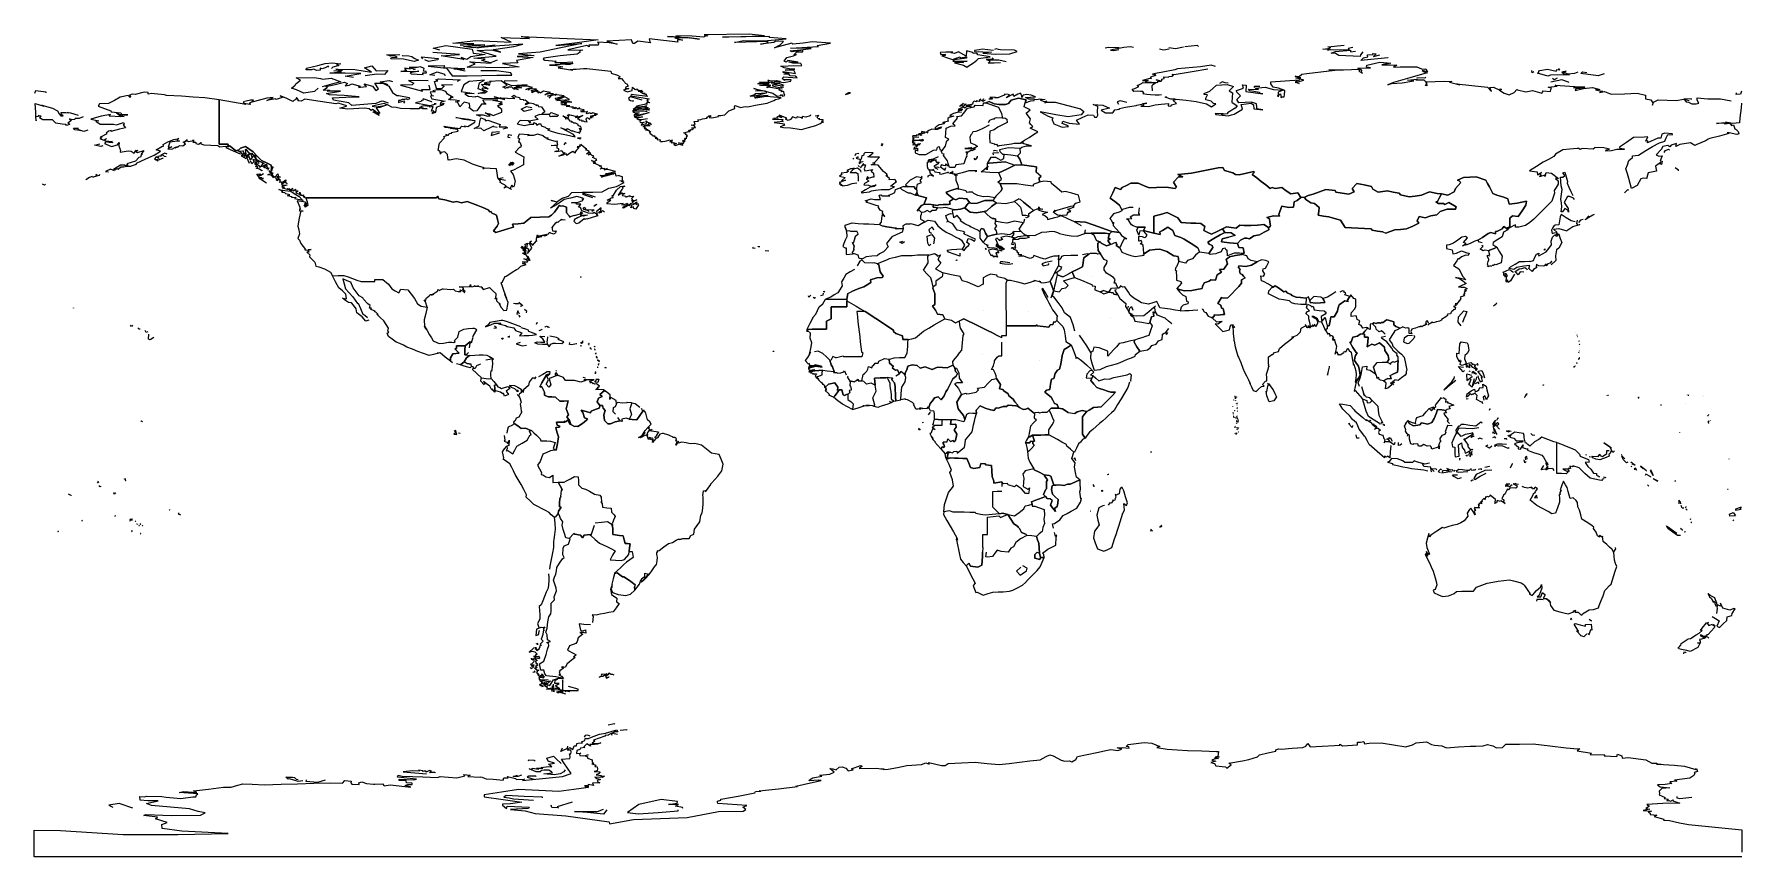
# Model space of a CAD drawing. Extents: x -180 to 180, y -90 to 84.
import ezdxf

# ---------------------------------------------------------------- set-up
doc = ezdxf.new("R2010")
doc.units = 0
doc.layers.add('Egypt', color=7, linetype='CONTINUOUS')

msp = doc.modelspace()

# ---------------------------------------------------------------- linework, layer by layer
at = {"layer": 'Egypt', "color": 7}
for points in [[(-82.396667, 78.075279), (-83.808884, 77.506943), (-85.607224, 77.957222), (-84.94944, 78.238052), (-87.339722, 78.498337), (-82.626663, 78.898331), (-86.642502, 80.098053), (-83.595001, 80.205276), (-81.614998, 79.763344), (-83.184441, 80.323051), (-78.900284, 80.895828), (-76.951111, 81.440552), (-81.815697, 81.047783), (-86.680267, 80.654999), (-82.79583, 81.173607), (-87.458054, 80.627777), (-89.46611, 80.914162), (-84.975563, 81.307503), (-90.21833, 81.20639), (-87.29055, 81.50528), (-91.770828, 81.66333), (-86.861954, 82.18972), (-79.41861, 81.871941), (-81.514168, 82.821114), (-75.593613, 82.630547), (-77.364441, 83), (-69.220413, 82.660423), (-61.076389, 82.320831), (-65.550278, 81.711113), (-70.024162, 81.101387), (-64.513893, 81.525284), (-68.937363, 80.619034), (-73.360832, 79.712784), (-77.881241, 79.36348), (-74.614998, 79.023331), (-78.151657, 78.794724), (-74.819443, 78.627502), (-78.320267, 77.941109), (-78.042221, 77.466942), (-81.28389, 77.315277), (-77.76944, 76.658333), (-80.92305, 76.449997), (-84.805969, 76.520691), (-88.688889, 76.591377), (-87.007217, 77.255829), (-88.153877, 77.71611), (-83.654999, 77.395554)], [(-50.716671, 65.683327), (-51.983341, 65.483337), (-52.299999, 65.199997), (-52.216671, 64.916672), (-51.383339, 64.983337), (-51.75, 64.850014), (-52.066669, 64.316673), (-51.450001, 64.51667), (-50.900002, 64.683327), (-50.983341, 65.216667), (-50.716671, 64.966667), (-50.183331, 64.833344), (-49.849998, 64.449997), (-50.566669, 64.633339), (-50.400002, 64.416672), (-51.450001, 64.216667), (-50.483341, 64.25), (-50.150002, 64.233337), (-51.650002, 64.01667), (-51.150002, 63.900002), (-51.383339, 63.616669), (-50.883339, 63.633339), (-51.099998, 63.51667), (-51.150002, 63.483341), (-50.58334, 63.383339), (-51.099998, 63.33334), (-50.383339, 63.183338), (-50.316669, 62.933338), (-49.966671, 62.983341), (-50.183331, 62.799999), (-50.216671, 62.633339), (-49.616669, 62.25), (-49.58334, 62.116669), (-49.150002, 62.099998), (-49.216671, 61.883339), (-49, 61.950001), (-48.91666, 61.75), (-48.733341, 61.633339), (-49.08334, 61.599998), (-48.53334, 61.549999), (-48.733341, 61.450001), (-48.650002, 61.433338), (-48.633339, 61.233341), (-48.150002, 61.316669), (-48.01667, 61.099998), (-48.150002, 61), (-47.966671, 60.983341), (-47.983341, 60.900002), (-47.53334, 60.866669), (-46.950001, 60.950001), (-45.933331, 61.233341), (-45.883339, 61.049999), (-45.433331, 61.200001), (-45.983341, 60.83334), (-45.483341, 60.883339), (-45.733341, 60.58334), (-45.200001, 60.683338), (-45.216671, 60.549999), (-44.83334, 60.599998), (-45.116669, 60.25), (-44.599998, 60.466671), (-45.08334, 60.16666), (-44.799999, 60.01667), (-44.049999, 60.316669), (-43.26667, 60.08334), (-43.233341, 60.25), (-43.466671, 60.366669), (-44.183331, 60.58334), (-43.133339, 60.53334), (-42.950001, 60.650002), (-43.200001, 60.78334), (-43.116669, 60.816669), (-43.28334, 60.900002), (-42.733341, 60.933338), (-43.349998, 61.099998), (-42.816669, 61.099998), (-42.849998, 61.200001), (-42.900002, 61.299999), (-42.599998, 61.349998), (-42.866669, 61.53334), (-42.433331, 61.566669), (-42.58334, 61.733341), (-42.33334, 62.01667), (-42.299999, 62.099998), (-42.733341, 62.416672), (-42.53334, 62.416672), (-43.03334, 62.716671), (-42.28334, 62.933338), (-41.683331, 62.983341), (-41.900002, 63.099998), (-42.01667, 63.25), (-41.566669, 63.25), (-41.566669, 63.433338), (-41.26667, 63.366669), (-41.433331, 63.466671), (-41.216671, 63.5), (-40.900002, 63.650002), (-41.349998, 63.78334), (-40.566669, 63.83334), (-40.883339, 64.166672), (-41.51667, 64.316673), (-40.633339, 64.466667), (-40.866669, 65.100014), (-39.933331, 65.183327), (-40.116669, 65.449997), (-39.466671, 65.550003), (-39.133339, 65.650002), (-38.099998, 65.800003), (-38.28334, 65.900002), (-37.78334, 66.300003), (-37.299999, 66.28334), (-37.683331, 65.933327), (-37.116669, 65.900002), (-35.700001, 66.166672), (-35.73333, 66.383339), (-35.23333, 66.366669), (-34.400002, 66.53334), (-34.26667, 66.683327), (-33.566669, 67.333344), (-32.299999, 67.866669), (-32.349998, 68.199997), (-32.299999, 68.5), (-31.01667, 68.03334), (-30.466669, 68.166672), (-29.983339, 68.25), (-29.616671, 68.233337), (-27.549999, 68.616669), (-25.483339, 69), (-24.799999, 69.233337), (-24.1, 69.53334), (-23.683331, 69.716667), (-23.1, 69.916672), (-22.5, 70.100014), (-25.633329, 70.350014), (-27.966669, 70), (-28.16667, 70.150002), (-26.5, 70.466667), (-29.049999, 70.466667), (-27.91667, 70.866669), (-27.983339, 70.983337), (-27.799999, 71.03334), (-25.58333, 71.166672), (-25.716669, 71.466667), (-25.883329, 71.5), (-27.966669, 71.583344), (-27.316669, 71.716667), (-28.316669, 72.050003), (-26.15, 71.566673), (-24.283331, 71.083344), (-23.35, 70.433327), (-22.566669, 70.583344), (-22.433331, 70.833344), (-22.216669, 70.449997), (-21.783331, 70.583344), (-21.883329, 70.966667), (-21.933331, 71.466667), (-22.5, 71.366669), (-22.299999, 71.683327), (-22.66667, 71.650002), (-22.98333, 71.733337), (-22.716669, 71.949997), (-25.200001, 72.350014), (-25.483339, 72.233337), (-25.483339, 72.433327), (-24.700001, 72.666672), (-26.183331, 72.716667), (-26.783331, 72.716667), (-27.1, 72.816673), (-25.049999, 73.083344), (-27.316669, 73.100014), (-27.366671, 72.983337), (-27.4, 73.150002), (-26.83333, 73.300003), (-27.116671, 73.433327), (-25.5, 73.400002), (-25.08333, 73.616669), (-25.35, 73.816673), (-24.466669, 73.666672), (-23.5, 73.733337), (-22.700001, 73.550003), (-23.983339, 73.600014), (-21.933331, 73.333344), (-20.450001, 73.633339), (-20.41667, 73.900002), (-21.799999, 73.900002), (-21.85, 73.76667), (-22.33333, 74.166672), (-21.950001, 74.53334), (-19.183331, 74.350014), (-19.450001, 74.683327), (-20.6, 74.733337), (-20.9, 75.066673), (-21.933331, 75.083344), (-20.85, 75.250008), (-22.08333, 75.466667), (-22.08333, 75.650002), (-19.466669, 75.199997), (-19.816669, 75.916672), (-21.683331, 75.966667), (-19.66667, 76.133339), (-20.866671, 76.216667), (-21.549999, 76.383339), (-21.9, 76.433327), (-22.616671, 76.750008), (-21.033331, 76.866669), (-18.183331, 76.883339), (-18.4, 77.350014), (-20.066669, 77.433327), (-20.91667, 77.666672), (-18.950001, 77.633339), (-21.08333, 77.949997), (-21.433331, 77.650002), (-21.91667, 77.833344), (-21.33333, 78.616669), (-19.9, 78.933327), (-19.299999, 79.250008), (-19.866659, 79.199997), (-19.23333, 79.78334), (-17.98333, 79.816673), (-17.933331, 80.133339), (-20.216669, 79.816673), (-20.6, 80.03334), (-18.41667, 80.216667), (-16.216669, 80.53334), (-20.549999, 80.583344), (-14.65, 80.949997), (-14.95, 81.133339), (-12.15, 81.600014), (-15.98333, 81.916672), (-17.883329, 81.633339), (-20.08333, 81.433327), (-20.25, 81.616669), (-23.950001, 80.633339), (-22.716669, 81.300003), (-22.033331, 81.949997), (-23.616671, 82.050003), (-24.1, 81.76667), (-26.883329, 81.416672), (-25.5, 81.733337), (-25.233339, 82.000008), (-32.349998, 81.750008), (-30.450001, 82.183327), (-26.16667, 82.150002), (-21.433331, 82.550003), (-25, 82.833344), (-24.983339, 83.066673), (-34.883339, 82.900002), (-33.566669, 82.983337), (-26.033331, 83.199997), (-29.25, 83.53334), (-38.73333, 83.383339), (-37.98333, 83.199997), (-38.66666, 83.03334), (-38.816669, 82.916672), (-41.316669, 83.100014), (-44.716671, 83.166672), (-43.983341, 82.916672), (-46.5, 83.01667), (-42.133339, 82.850014), (-39.76667, 82.500008), (-41.900002, 82.733337), (-41.849998, 82.650002), (-44.91666, 82.76667), (-43.299999, 82.28334), (-44.383339, 82.300003), (-44.400002, 82.100014), (-44.33334, 81.866669), (-50.366669, 82.51667), (-50.200001, 81.900002), (-50.01667, 81.733337), (-52.76667, 82.03334), (-53.466671, 81.550003), (-53.799999, 81.550003), (-54.08334, 82.316673), (-59.28334, 82.01667), (-57.066669, 81.433327), (-58.76667, 81.733337), (-61.26667, 81.816673), (-61.03334, 81.550003), (-61.08334, 81.216667), (-63.066669, 81.216667), (-62.983341, 80.883339), (-63.483341, 81.116669), (-67.5, 80.199997), (-64.350014, 80.133339), (-65.066673, 80.01667), (-64.900002, 79.699997), (-65.550003, 79.28334), (-69.100014, 78.966667), (-72.566673, 78.466667), (-72.666672, 78.28334), (-72.350014, 78.01667), (-69.983337, 77.833344), (-70.166672, 77.666672), (-70.25, 77.583344), (-68.616669, 77.51667), (-66.600014, 77.666672), (-66.483337, 77.300003), (-69.100014, 77.26667), (-66.900002, 77.150002), (-67.833344, 77.199997), (-71.350014, 77.000008), (-69.900002, 76.900002), (-68.566673, 76.650002), (-69.566673, 76.433327), (-66.449997, 75.916672), (-67.01667, 76.100014), (-66.400002, 76.150002), (-65.76667, 76.133339), (-64.216667, 76.300003), (-63.483341, 76.316673), (-58.400002, 75.716667), (-58.349998, 75.316673), (-57, 74.850014), (-56.5, 74.616669), (-56.58334, 74.400002), (-56.900002, 74.199997), (-56.16666, 74.199997), (-55.816669, 73.76667), (-55.51667, 73.500008), (-55.433331, 73.183327), (-55.03334, 73.066673), (-54.799999, 72.550003), (-55.233341, 72.366669), (-55.400002, 72.083344), (-54.650002, 72.066673), (-55.76667, 71.733337), (-54.933331, 71.383339), (-53.91666, 71.633339), (-53.866669, 72.350014), (-53.316669, 71.833344), (-52.78334, 72.01667), (-52.91666, 71.816673), (-51.866669, 71.650002), (-52.700001, 71.51667), (-51.716671, 71.5), (-52.26667, 71.26667), (-51.83334, 71.333344), (-52.03334, 71.216667), (-51.216671, 71.01667), (-51.83334, 71.066673), (-50.91666, 70.833344), (-51.01667, 70.78334), (-50.91666, 70.566673), (-50.683331, 70.400002), (-54.150002, 70.833344), (-54.200001, 70.51667), (-50.383339, 69.900002), (-50.816669, 69.683327), (-50.566669, 69.5), (-50.83334, 69.333344), (-50.650002, 69.233337), (-50.26667, 69.133339), (-50.183331, 69.01667), (-50.76667, 69.116669), (-51.08334, 68.866669), (-50.66666, 68.833344), (-53, 68.350014), (-52.716671, 68.216667), (-51.233341, 68.333344), (-50.816669, 68.5), (-51.099998, 68.183327), (-50.566669, 68), (-52.700001, 68.166672), (-53.150002, 68.199997), (-52.200001, 67.949997), (-53.25, 68.01667), (-53.700001, 67.650002), (-51.933331, 67.900002), (-52.133339, 67.866669), (-51.400002, 67.78334), (-50.966671, 67.916672), (-50.53334, 67.866669), (-50.983341, 67.733337), (-50.28334, 67.75), (-50.599998, 67.650002), (-50.383339, 67.51667), (-52.33334, 67.733337), (-53.866669, 67.350014), (-51.483341, 67.366669), (-50.799999, 67.199997), (-51.450001, 67.300003), (-53.816669, 67.183327), (-53.433331, 67), (-52.450001, 66.966667), (-52.900002, 66.816673), (-52.966671, 66.699997), (-53.26667, 66.699997), (-52.58334, 66.550003), (-53.483341, 66.51667), (-53.5, 66.233337), (-51.90834, 66.625008), (-50.316669, 67.01667), (-50.66666, 66.850014), (-53.41666, 66.050003), (-52.966671, 66.01667), (-53.26667, 65.916672), (-51.78334, 66.066673), (-53, 65.75), (-52.816669, 65.666672), (-52.599998, 65.53334), (-51.933331, 65.550003)], [(-102.383301, 78.933327), (-102.416702, 79.01667), (-100.983299, 78.933327), (-100.349998, 78.833344), (-99.866669, 78.433327), (-98.949997, 78.066673), (-99.900002, 77.78334), (-102.133301, 78.28334), (-104.816704, 78.350014), (-104.666702, 78.583344), (-103.483299, 78.666672), (-104.033302, 78.933327), (-104.866699, 78.883339), (-105.633301, 79.166672), (-102.883301, 79.233337)], [(-94.510551, 80.154442), (-95.904716, 80.54055), (-93.181107, 81.130829), (-87.662216, 80.397499), (-87.462502, 79.534721), (-84.906113, 79.272217), (-87.974167, 78.775833), (-88.751389, 78.196953), (-90.014717, 78.609444), (-89.452499, 78.162498), (-94.175278, 78.940277), (-90.362221, 79.246674), (-95.933052, 79.664436)], [(13.63333, 79.699997), (12.16667, 79.699997), (11.01667, 79.650002), (11.13333, 79.233337), (12.03333, 79.28334), (12.08333, 79.01667), (11.33333, 78.966667), (12.51667, 78.500008), (13.6, 78.199997), (14.4, 78.483337), (15.21667, 78.76667), (15.26667, 78.566673), (16.549999, 78.716667), (16.566669, 78.433327), (13.96667, 78.083344), (13.65, 77.850014), (16.66667, 77.850014), (15.45, 77.733337), (15.91667, 77.566673), (14.05, 77.449997), (15.93333, 76.966667), (16.616659, 76.566673), (16.91667, 76.78334), (18.01667, 77.500008), (18.700001, 78.03334), (19.066669, 78.366669), (21.549999, 78.76667), (18.91667, 79.166672), (18.75, 79.53334), (17.933331, 79.416672), (17.883329, 79.650002), (16.549999, 80.03334), (16.450001, 78.900002), (14.86667, 79.76667), (14.05, 79.416672), (13.26667, 79.600014)], [(22.216669, 80.050003), (19.85, 80.333344), (19.216669, 80.199997), (18.216669, 80.050003), (18.23333, 79.883339), (21.83333, 79.699997), (20, 79.51667), (22.66667, 79.28334), (25.716669, 79.400002), (27.233339, 79.900002), (26.633329, 80.183327), (23.733339, 80.233337), (23.299999, 80.28334), (22.83333, 80.416672), (22.450001, 80.26667)], [(48.75, 80.650002), (46.51667, 80.716667), (45.75, 80.550003)], [(51.75, 80.716667), (51.03334, 80.850014), (49.683331, 80.716667), (47.883339, 80.366669), (46.91666, 80.183327), (47.599998, 80.083344), (48.633339, 80.300003)], [(59.28334, 80.333344), (58.066669, 80.183327), (57.26667, 80.333344)], [(62.28334, 80.76667), (60.616669, 80.433327), (59.216671, 80.650002)], [(65.466667, 80.916672), (65.233337, 81.133339), (62.549999, 80.833344)], [(97.966667, 80.699997), (97.01667, 80.51667), (97.199997, 80.233337), (92.616669, 80.150002), (93.250008, 80.300003), (91.683327, 80.383339), (92.78334, 80.51667), (93.333344, 80.800003), (92.699997, 80.883339), (96.150002, 81.199997)], [(100.083298, 79.76667), (99.600014, 79.166672), (99.51667, 78.833344), (95.050003, 79.03334), (94.333344, 79.466667), (93.449997, 79.500008), (94.333344, 79.883339), (97.53334, 80.166672), (97.51667, 79.800003), (98.583344, 79.966667)], [(105.400002, 78.583344), (105.366699, 78.500008), (99.650002, 77.966667), (100.266701, 78.566673), (101.166702, 78.750008), (101.083298, 79.03334), (101.116699, 79.166672), (102.25, 79.233337), (102.216698, 79.416672), (102.900002, 79.383339), (102.383301, 78.816673), (103.650002, 79.166672)], [(-117.900002, 76.583344), (-118.033302, 76.750008), (-118.683296, 76.449997), (-119.300003, 76.183327), (-119.716698, 76.333344), (-119.683296, 75.916672), (-120.483299, 75.850014), (-121.016701, 76.133339), (-121.5, 75.983337), (-122.633301, 76.01667), (-122.616699, 76.350014), (-120.183296, 76.916672), (-118.650002, 77.366669), (-117.150002, 77.449997), (-115.383301, 77.300003), (-116.25, 77.050003), (-115.75, 76.916672), (-116, 76.816673), (-117.050003, 76.53334), (-117.349998, 76.250008)], [(-112.6922, 74.40361), (-114.428596, 74.69194), (-111.142197, 75.260551), (-114.404602, 75.277359), (-117.666901, 75.294167), (-115.239403, 75.675827), (-116.850601, 75.793053), (-114.970001, 75.899162), (-116.406403, 76.17305), (-112.394402, 76.039436), (-108.916397, 75.513344), (-110.383904, 76.427498), (-108.813599, 76.837784), (-107.893303, 75.793327), (-105.4533, 75.841667), (-106.112198, 75.041656), (-107.771698, 75.095558), (-110.231903, 74.74958)], [(-100.633301, 76.133339), (-101.949997, 76.350014), (-101.383301, 76.250008), (-101.883301, 76.116669), (-101.599998, 75.916672), (-101.449997, 75.816673), (-102.683296, 75.666672), (-98.883339, 75.699997), (-100.699997, 75.350014), (-100.533302, 75.183327), (-97.983337, 75.01667), (-98.03334, 75.216667), (-98.050003, 75.400002), (-97.28334, 75.400002), (-97.383339, 75.683327), (-97.933342, 75.733337), (-97.78334, 76.316673), (-98.53334, 76.633339), (-99.26667, 76.466667), (-100.966698, 76.51667), (-99.699997, 76.133339), (-100.083298, 76.03334)], [(-98.066673, 78.300003), (-98.366669, 78.76667), (-94.833344, 78.366669), (-94.883339, 78.116669), (-96.883339, 77.78334), (-97.650002, 78.083344)], [(-89.172218, 75.741386), (-91.501106, 76.246384), (-89.224716, 76.21917), (-93.610283, 76.417221), (-93.451942, 76.821388), (-96.917221, 76.743057), (-93.071953, 76.353333), (-92.470558, 75.535423), (-91.869164, 74.717499), (-88.735283, 74.762222), (-85.601387, 74.806953), (-82.467499, 74.851669), (-79.333611, 74.896393), (-79.486954, 75.379997), (-82.544167, 75.818329), (-85.858192, 75.779861)], [(-95.51667, 74.816673), (-96.616669, 74.983337), (-95.050003, 75.616669), (-93.51667, 75.083344), (-93.433342, 74.750008)], [(20.683331, 78.350014), (22.26667, 78.26667), (21.950001, 78.566673)], [(23.75, 77.449997), (22.4, 77.416672), (21.116671, 77.433327), (21.549999, 77.850014), (20.866671, 78.083344), (23.366671, 78.100014), (24.91667, 77.750008)], [(179.949997, 69), (179.833298, 67.95417), (179.716705, 66.908333), (179.600006, 65.862503), (179.483307, 64.816673), (178.083298, 64.683327), (176.566696, 65), (177.033295, 64.76667), (175.716705, 64.78334), (174.649994, 64.666672), (176.199997, 64.866669), (176.333298, 64.616669), (177.483307, 64.75), (177.816696, 64.25), (178.233307, 64.416672), (178.5, 63.58334), (178.833298, 63.433338), (179.25, 63.01667), (179.399994, 62.53334), (178.966705, 62.349998), (177.316696, 62.733341), (176.933304, 62.700001), (177.266693, 62.566669), (175.274994, 62.041672), (173.283295, 61.51667), (172.899994, 61.366669), (172.483307, 61.08334), (172.199997, 60.966671), (170.5, 60.26667), (170.116699, 60.01667), (169.199997, 60.58334), (166.933304, 60.28334), (166.116699, 59.816669), (166.216705, 60.483341), (165.066696, 60.08334), (164.816696, 59.78334), (164.366699, 60.01667), (163.366699, 59.816669), (163.016693, 59.16666), (161.933304, 58.066669), (162.483307, 57.76667), (163.199997, 57.849998), (162.783295, 56.78334), (163.216705, 56.733341), (163.050003, 56.03334), (162.600006, 56.233341), (162.933304, 56.450001), (162.566696, 56.26667), (161.816696, 55.716671), (161.983307, 54.650002), (160.25, 54.25), (159.966705, 53.26667), (159.966705, 53.099998), (159.283295, 53.16666), (158.683304, 52.983341), (157.916702, 51.633339), (156.75, 50.983341), (156.454193, 52.02084), (156.158295, 53.058331), (155.862503, 54.09584), (155.566696, 55.133339), (155.883301, 55.991669), (156.199997, 56.849998), (156.983307, 57.53334), (156.983307, 57.849998), (158.233307, 58.03334), (159.733307, 59.01667), (161.175003, 59.808331), (162.616699, 60.599998), (163.75, 60.933338), (164.074997, 61.650002), (164.399994, 62.366669), (165.333298, 62.316669), (165.350006, 62.483341), (163.733307, 62.616669), (163.166702, 62.450001), (162.949997, 61.58334), (162.283295, 61.58334), (160.133301, 60.58334), (160.166702, 61.049999), (159.783295, 60.933338), (160.149994, 61.883339), (159.449997, 61.76667), (157.149994, 61.700001), (155.691696, 60.70834), (154.233307, 59.716671), (154.283295, 59.450001), (155.183304, 59.366669), (155.183304, 59.16666), (153.666702, 59.183338), (152.550003, 58.950001), (151.316696, 58.83334), (151.366699, 59.150002), (152.083298, 59.28334), (150.899994, 59.566669), (149.033295, 59.633339), (148.966705, 59.450001), (148.683304, 59.26667), (146.316696, 59.383339), (145.933304, 59.216671), (145.666702, 59.41666), (145.283295, 59.41666), (143.766693, 59.26667), (142.25, 59.116669), (140.683304, 58.233341), (140.350006, 57.75), (139.25, 57.125), (138.149994, 56.5), (136.691696, 55.599998), (135.233307, 54.700001), (136.816696, 54.51667), (136.949997, 53.849998), (137.733307, 54.316669), (137.300003, 54.049999), (137.699997, 53.883339), (137.316696, 53.53334), (138.583298, 53.866669), (138.449997, 53.51667), (138.733307, 54.316669), (139.899994, 54.183331), (141.366699, 53.08334), (140.699997, 53.116669), (141.283295, 52.58334), (141.283295, 51.883339), (140.858307, 51.20834), (140.433304, 50.53334), (140.483307, 49.983341), (140.208298, 49.14167), (139.933304, 48.299999), (138.995804, 47.354172), (138.058304, 46.40834), (137.120804, 45.462502), (136.183304, 44.51667), (135.300003, 43.83334), (134.416702, 43.150002), (133, 42.799999), (132.316696, 42.849998), (132.283295, 43.28334), (131.916702, 43.200001), (130.933304, 42.599998), (130.766693, 42.599998), (130.699997, 42.28334), (130.600006, 42.41666), (130.533295, 42.683331), (131.116699, 42.91666), (131.091705, 43.808331), (131.066696, 44.700001), (131.666702, 45.216671), (132.833298, 45.049999), (133.658295, 46.241669), (134.483307, 47.433331), (134.616699, 48.299999), (132.666702, 47.866669), (130.983307, 47.700001), (130.633301, 48.799999), (129.850006, 49.150002), (128.333298, 49.53334), (127.533302, 49.91666), (127.158302, 50.620831), (126.783302, 51.325001), (126.408302, 52.029171), (126.033302, 52.733341), (124.016701, 53.400002), (122.675003, 53.35833), (121.333298, 53.316669), (120.033302, 52.76667), (120.383301, 52.616669), (120.766701, 52.233341), (119.666702, 51), (119.333298, 50.26667), (118.033302, 49.599998), (116.716698, 49.83334), (115.800003, 49.900002), (114.183296, 50.25), (112.483299, 49.53334), (111.166702, 49.35833), (109.849998, 49.183331), (108.033302, 49.616669), (107.75, 49.983341), (106.516701, 50.224998), (105.283302, 50.466671), (103.316704, 50.200001), (102.233299, 50.83334), (101.933296, 51.41666), (100.400002, 51.724998), (98.866669, 52.03334), (97.833344, 51), (98.28334, 50.299999), (97.150002, 49.799999), (95.76667, 50.008339), (94.383339, 50.216671), (94.28334, 50.566669), (92.300003, 50.75), (90.974998, 50.275002), (89.650002, 49.799999), (88.566673, 49.483341), (87.850014, 49.16666), (87.03334, 49.099998), (86.420509, 50.0578), (84.92556, 49.814362), (83.965813, 50.487419), (83.00605, 51.160488), (81.606667, 51.001438), (80.97538, 51.21579), (80.592148, 50.97031), (79.643013, 51.71653), (78.693871, 52.462742), (77.744743, 53.20895), (76.795601, 53.955158), (77.27195, 54.42107), (77.124512, 54.583771), (75.567497, 54.203011), (74.01049, 53.822239), (73.267792, 53.93137), (72.683067, 54.250469), (70.967369, 54.781719), (70.603142, 55.42321), (69.589302, 55.35088), (68.183884, 55.072441), (66.778442, 54.79401), (65.373016, 54.515572), (63.967579, 54.237141), (62.544369, 54.065701), (61.121159, 53.894272), (62.159279, 53.415451), (61.224499, 53.44186), (60.19397, 52.29208), (60.820599, 51.270599), (60.518459, 50.986301), (58.630051, 51.237728), (56.63269, 51.21492), (55.071121, 51.13414), (53.89613, 51.63068), (52.72113, 52.12722), (51.22332, 52.096081), (50.27924, 51.63974), (49.335159, 51.183399), (48.986599, 50.760571), (47.901371, 51.181042), (47.368759, 50.06926), (46.83614, 48.95747), (47.812618, 48.205509), (48.789101, 47.453548), (49.26667, 46.466671), (49.299999, 46.25), (48.733341, 46.01667), (47.549999, 45.633339), (46.75, 44.650002), (47.01667, 44.366669), (47.383339, 43.599998), (47.53334, 43.866669), (47.483341, 43.200001), (48.133339, 42.441669), (48.78334, 41.683331), (47.197769, 41.920509), (45.81052, 42.406651), (44.42326, 42.892799), (43.036011, 43.378948), (41.64875, 43.865101), (40.53635, 43.930439), (39.423939, 43.995781), (39.299999, 43.91666), (37.941669, 44.549999), (36.58334, 45.183331), (36.849998, 45.366669), (37.75, 45.450001), (37.933331, 46.03334), (38.049999, 45.816669), (38.23333, 46.133339), (38.566669, 46.099998), (37.849998, 46.616669), (38.383339, 46.733341), (39.26667, 47.08334), (39.08334, 47.28334), (39.584862, 47.857632), (40.48307, 48.161861), (40.190262, 49.587231), (38.775459, 49.966061), (37.360661, 50.344879), (36.66943, 50.234119), (35.585579, 51.132462), (34.501732, 52.030811), (34.416142, 52.384201), (32.81921, 52.52417), (31.936159, 52.31356), (31.89086, 53.219082), (32.321609, 53.508148), (31.21277, 54.405312), (31.291849, 55.559158), (29.74995, 55.776031), (28.20804, 55.992908), (27.7869, 57.151211), (27.3241, 57.870369), (27.958281, 58.487411), (27.85, 59.400002), (28.216669, 59.683338), (29.200001, 60), (30.25, 59.966671), (28.6, 60.383339), (28.433331, 60.566669), (28.6, 60.566669), (27.866671, 60.566669), (28.795839, 61.154171), (29.725, 61.741669), (30.654169, 62.32917), (31.58334, 62.916672), (30, 63.733341), (30.549999, 64.01667), (30.08333, 64.466667), (29.799999, 64.800003), (30.01667, 65.683327), (29.1, 66.833344), (29.983339, 67.566673), (28.700001, 68.199997), (28.816669, 68.850014), (28.950001, 69.050003), (30.1, 69.5), (30.799999, 69.53334), (30.883329, 69.800003), (31.4, 69.716667), (31.91667, 69.916672), (33.099998, 69.75), (32.099998, 69.666672), (32.83334, 69.350014), (33.51667, 69.416672), (33.03334, 69.066673), (33.5, 69.150002), (35.26667, 69.216667), (37.916672, 68.508331), (40.566669, 67.800003), (41.316669, 67.233337), (40.716671, 66.53334), (37.966671, 66.083344), (35.39167, 66.533333), (32.816669, 66.983337), (32.066669, 67.133339), (33.16666, 66.566673), (33.650002, 66.316673), (34.83334, 65.816673), (34.683331, 65.800003), (34.633339, 65.483337), (34.966671, 64.633339), (36.683331, 63.916672), (38.08334, 64.01667), (37.633339, 64.366669), (36.716671, 64.716667), (36.83334, 65.166672), (38.16666, 64.78334), (40.349998, 64.566673), (39.716671, 65.383339), (40.966671, 65.958344), (42.216671, 66.53334), (43.299999, 66.416672), (43.51667, 66.03334), (44.01667, 66.01667), (44.25, 66.466667), (44.16666, 67.166672), (44.233341, 68.28334), (43.26667, 68.666672), (45.26667, 68.566673), (46.716671, 67.916672), (44.950001, 67.483337), (45.816669, 66.900002), (47.400002, 66.916672), (47.816669, 67.566673), (48.816669, 67.683327), (48.799999, 67.833344), (50.066669, 68.116669), (52.28334, 68.466667), (52.483341, 68.583344), (54.566669, 69), (53.683331, 68.850014), (53.900002, 68.5), (53.33334, 68.350014), (54.91666, 68.28334), (56.33334, 68.600014), (57.58334, 68.733337), (59.099998, 68.900002), (59.066669, 68.416672), (59.650002, 68.333344), (59.866669, 68.600014), (60.83334, 68.900002), (60.133339, 69.566673), (60.76667, 69.850014), (62.875, 69.583344), (64.983337, 69.316673), (67.116669, 68.850014), (68.183327, 68.233337), (69.116669, 68.866669), (68.650002, 68.916672), (68.116669, 69.383339), (67, 69.650002), (66.983337, 70.050003), (67.333344, 70.75), (66.683327, 70.76667), (66.616669, 71.01667), (67.850014, 71.5), (69.233337, 72.800003), (71.53334, 72.916672), (72.850014, 72.51667), (71.949997, 71.583344), (72.633339, 71.133339), (72.574997, 70.175003), (72.51667, 69.216667), (73.600014, 68.433327), (73.199997, 67.949997), (71.583344, 66.933327), (71.600014, 66.716667), (70.28334, 66.616669), (70.733337, 66.733337), (68.966667, 66.800003), (69.116669, 66.600014), (71.683327, 66.316673), (72.416672, 66.5), (72.949997, 66.650002), (74.733337, 67.683327), (74.483337, 68.716667), (76.550003, 68.983337), (77.01667, 68.650002), (77.100014, 67.78334), (79.050003, 67.566673), (77.76667, 67.78334), (77.733337, 68.216667), (77.699997, 68.866669), (76.633339, 69.150002), (73.949997, 69.066673), (73.51667, 69.75), (74.333344, 70.53334), (73.53334, 71.26667), (73.500008, 71.666672), (74.949997, 72.116669), (74.733337, 72.816673), (75.51667, 72.75), (75.433327, 71.449997), (79.03334, 70.933327), (78.583344, 70.966667), (78.316673, 71.216667), (76.250008, 71.583344), (76.000008, 71.916672), (78.100014, 71.883339), (77.483337, 72.166672), (79.483337, 72.366669), (81.250008, 71.850014), (83.316673, 71.683327), (82.250008, 71.26667), (82.233337, 70.28334), (82.166672, 70.583344), (82.750008, 70.966667), (82.883339, 70.083344), (82.949997, 70.316673), (83.51667, 70.333344), (83.600014, 70.699997), (83.633339, 71.616669), (82.300003, 72.133339), (81.166672, 72.350014), (80.683327, 73.066673), (80.683327, 73.500008), (83.733337, 73.699997), (86.78334, 73.900002), (85.833344, 73.500008), (86.666672, 73.116669), (85.883339, 73.333344), (87.633339, 73.833344), (86.933327, 74.03334), (85.949997, 74.28334), (87.000008, 74.350014), (85.866669, 74.666672), (86.699997, 74.616669), (87.250008, 75.066673), (88.316673, 75.233337), (91.241669, 75.591667), (94.166672, 75.949997), (92.916672, 75.983337), (96.000008, 75.983337), (97.716667, 76.050003), (99.566673, 76.150002), (99.26667, 75.716667), (100.016701, 75.300003), (99.800003, 75.366669), (99.883339, 75.900002), (99.03334, 76.350014), (101.699997, 76.449997), (100.883301, 76.550003), (100.916702, 76.966667), (103.650002, 77.633339), (106, 77.416672), (104.116699, 77.083344), (105.883301, 77.083344), (107.233299, 77.000008), (106.583298, 76.550003), (108, 76.633339), (111.449997, 76.616669), (112.5, 76.233337), (113.033302, 76.116669), (113.400002, 76.183327), (113.716698, 75.600014), (112.599998, 75.833344), (113.016701, 75.550003), (113.633301, 75.383339), (109.983299, 74.300003), (106.550003, 73.316673), (105.349998, 72.833344), (106.166702, 73.100014), (108.383301, 73.26667), (110.883301, 73.683327), (109.516701, 73.816673), (111.566704, 74.03334), (111.300003, 73.866669), (112.933296, 73.883339), (113.5, 73.333344), (113.616699, 72.616669), (113.216698, 72.733337), (113.533302, 72.966667), (113.483299, 73.500008), (117.25, 73.583344), (118.833298, 73.550003), (118.349998, 73.416672), (120.550003, 72.866669), (119.816704, 73.01667), (123.091698, 72.683327), (126.366699, 72.350014), (127.216698, 71.400002), (126.900002, 72.28334), (127.666702, 72.350014), (128.949997, 71.733337), (129.066696, 72.01667), (129.300003, 71.866669), (128.899994, 71.699997), (129.883301, 71.100014), (130.916702, 70.75), (132, 71.233337), (132.533295, 71.883339), (132.716705, 71.76667), (134.449997, 71.366669), (135.866699, 71.633339), (137.800003, 71.116669), (138.050003, 71.350014), (138.066696, 71.566673), (139.683304, 71.466667), (139.75, 71.850014), (139.866699, 72.166672), (139.566696, 72.233337), (139.166702, 72.333344), (141.100006, 72.583344), (140.666702, 72.800003), (143.758301, 72.574997), (146.850006, 72.350014), (145.350006, 72.333344), (144.516693, 72.216667), (146.933304, 72.316673), (145.949997, 71.850014), (145.983307, 72.03334), (145.616699, 72.083344), (144.983307, 71.966667), (144.883301, 71.666672), (146.633301, 72.083344), (148.5, 72.300003), (150.066696, 71.883339), (149.149994, 71.76667), (150.100006, 71.583344), (150.649994, 71.5), (150.016693, 71.216667), (151.033295, 71.400002), (152.133301, 70.983337), (152.533295, 70.850014), (155.25, 70.949997), (157.966705, 71.050003), (159.666702, 70.666672), (159.683304, 69.900002), (160.800003, 69.650002), (161.25, 69.050003), (161.133301, 68.550003), (161.383301, 69.216667), (162.333298, 69.699997), (166.133301, 69.51667), (167.783295, 69.78334), (168.283295, 69.233337), (168.733307, 69.199997), (169.449997, 68.833344), (170.350006, 68.816673), (170.899994, 68.983337), (170.583298, 69.600014), (170.566696, 70.066673), (172.833298, 69.900002), (175.516693, 69.883339), (177.733307, 69.441673)], [(69.03334, 76.699997), (68.133339, 76.966667), (65.883339, 76.633339), (61.01667, 76.216667), (60.466671, 76.01667), (57.616669, 75.449997), (56.733341, 75.28334), (55.733341, 75.083344), (56.41666, 75.03334), (56.099998, 74.866669), (56.483341, 74.800003), (55.66666, 74.566673), (55.233341, 74.366669), (55.58334, 74.199997), (55.16666, 74.183327), (53.633339, 73.750008), (54.849998, 73.733337), (54.183331, 73.483337), (56.883339, 73.316673), (56.900002, 73.600014), (57.599998, 73.616669), (56.549999, 73.883339), (57.700001, 73.716667), (57.700001, 74.050003), (58.25, 74.183327), (58.183338, 74.550003), (59.150002, 74.433327), (59.216671, 74.616669), (59.866669, 74.683327), (60.200001, 74.850014), (59.933338, 75.000008), (60.75, 75.100014), (64.100014, 75.64167), (67.449997, 76.183327)], [(136.183304, 75.616669), (135.816696, 75.366669), (135.699997, 75.866669)], [(145.399994, 75.51667), (144.733307, 75.250008), (143.366699, 75.066673), (142.5, 75.449997), (142.933304, 75.716667), (142.066696, 75.53334), (142.616699, 75.100014), (143.699997, 74.933327), (142.350006, 74.916672), (139.649994, 74.883339), (139.066696, 74.650002), (136.916702, 75.26667), (137.183304, 75.53334), (137.183304, 75.78334), (137.433304, 75.883339), (139.016693, 76.116669), (140.866699, 75.733337), (141, 76.050003), (141.616699, 76.000008), (141.350006, 76.183327)], [(-85.916672, 66.183327), (-86.76667, 66.53334), (-85.350014, 66.483337), (-84.400002, 66.216667), (-83.866669, 66.316673), (-84.900002, 66.900002), (-84.26667, 66.78334), (-83.949997, 66.716667), (-83.233337, 66.400002), (-81.416672, 67.083344), (-81.433327, 67.616669), (-82.03334, 68.116669), (-82.216667, 68.449997), (-81.233337, 68.76667), (-82.050003, 68.866669), (-81.366669, 69.199997), (-83.300003, 69.53334), (-82.26667, 69.633339), (-85.433327, 69.699997), (-85.183327, 69.150002), (-84.816673, 68.933327), (-84.78334, 68.733337), (-85.666672, 68.733337), (-86.650002, 67.350014), (-87.350014, 67.26667), (-88.333344, 68.050003), (-88.166672, 68.233337), (-88.199997, 68.916672), (-89.383339, 69.216667), (-90.250008, 68.233337), (-90.666672, 69.083344), (-91.199997, 69.28334), (-90.366669, 69.449997), (-91.216667, 69.616669), (-92.366669, 69.666672), (-92.616669, 69.76667), (-92.083344, 70.083344), (-92.26667, 70.216667), (-91.699997, 70.199997), (-92.850014, 70.850014), (-93.233337, 71.466667), (-94.199997, 71.78334), (-94.650002, 71.816673), (-94.566673, 72), (-95.199997, 71.833344), (-94.716667, 71.833344), (-95.949997, 71.550003), (-95.483337, 71.350014), (-96.500008, 71.28334), (-96.166672, 70.616669), (-95.800003, 70.53334), (-96.433342, 70.416672), (-96.199997, 69.866669), (-93.366669, 69.383339), (-93.883339, 69.25), (-93.883339, 69.350014), (-94.233337, 69.116669), (-94.416672, 68.716667), (-93.650002, 68.966667), (-93.750008, 68.616669), (-95.250008, 68.083344), (-95.333344, 67.350014), (-95.433342, 66.933327), (-96.083344, 66.933327), (-95.850014, 66.75), (-96.150002, 66.966667), (-96.01667, 66.966667), (-95.416672, 67.066673), (-95.833344, 67.166672), (-95.733337, 67.383339), (-96.233337, 67.316673), (-95.900002, 68.300003), (-96.616669, 68.116669), (-96.616669, 68.25), (-97.900002, 68.416672), (-98.550003, 68.233337), (-97.949997, 67.916672), (-97.116669, 67.78334), (-98.083344, 67.75), (-98.733337, 68.066673), (-98.733337, 67.75), (-100.766701, 67.783333), (-102.800003, 67.816673), (-103.699997, 68.066673), (-104.599998, 68.133339), (-105.400002, 68.51667), (-106.216698, 68.933327), (-108.733299, 68.350014), (-107.866699, 68.166672), (-106.599998, 68.416672), (-105.766701, 68.550003), (-107.116699, 68.083344), (-107.916702, 67.983337), (-107.133301, 66.816673), (-107.75, 67.01667), (-107.25, 66.350014), (-108.599998, 67.150002), (-107.866699, 67.133339), (-108.683296, 67.633339), (-108.933296, 67.400002), (-109.400002, 67.76667), (-110.333298, 67.949997), (-113.849998, 67.683327), (-115.533302, 67.933327), (-114.449997, 68.26667), (-114.050003, 68.383339), (-115.933296, 69), (-116.416702, 68.866669), (-119.691704, 69.349998), (-122.966698, 69.833344), (-123.699997, 69.366669), (-124.416702, 69.466667), (-124.300003, 69.699997), (-124.699997, 70.150002), (-124.75, 69.966667), (-124.866699, 69.716667), (-125.266701, 69.53334), (-125.433296, 69.316673), (-126.900002, 70.01667), (-128.133301, 70.51667), (-127.516701, 70.216667), (-128.966705, 69.716667), (-129.100006, 69.866669), (-130.933304, 69.566673), (-129.583298, 70.183327), (-130.933304, 70.01667), (-132.774994, 69.51667), (-134.616699, 69.01667), (-134.466705, 68.716667), (-135.5, 68.833344), (-135.399994, 68.666672), (-138.199997, 69.158333), (-141, 69.650002), (-141, 68.481247), (-141, 67.3125), (-141, 66.143753), (-141, 64.974998), (-141, 63.806252), (-141, 62.637501), (-141, 61.46875), (-141, 60.299999), (-139.066696, 60.349998), (-139.183304, 60.08334), (-138.683304, 59.900002), (-137.449997, 58.900002), (-136.833298, 59.150002), (-136.466705, 59.466671), (-135.466705, 59.799999), (-133.833298, 58.733341), (-132.966705, 57.799999), (-132.100006, 56.866669), (-131.050003, 56.39167), (-130, 55.91666), (-130.066696, 55), (-129.816696, 55.633339), (-129.600006, 55.450001), (-130, 55.01667), (-129.816696, 54.983341), (-130, 54.633339), (-130.366699, 54.66666), (-129.983307, 54.316669), (-130.433304, 54.566669), (-130.116699, 54.150002), (-129.600006, 54.183331), (-129.933304, 54.183331), (-129.716705, 53.950001), (-130.083298, 54.066669), (-129.266693, 53.383339), (-128.600006, 54.03334), (-128.516693, 53.433331), (-128.100006, 53.33334), (-128.850006, 53.483341), (-128.266693, 52.799999), (-128.133301, 52.883339), (-128.283295, 52.26667), (-128.066696, 52.466671), (-127.849998, 52.200001), (-126.966698, 52.83334), (-126.983299, 52.33334), (-126.666702, 51.983341), (-127.166702, 52.316669), (-127.883301, 51.799999), (-127.583298, 51.566669), (-127.433296, 51.75), (-126.650002, 51.650002), (-127.599998, 51.466671), (-127.783302, 51.33334), (-127.233299, 51.28334), (-127.683296, 51.099998), (-126.666702, 50.866669), (-126.5, 50.983341), (-126.183296, 50.91666), (-126.5, 50.816669), (-126.016701, 50.799999), (-126.216698, 50.66666), (-125.566704, 50.900002), (-125.550003, 51.049999), (-125.699997, 50.683331), (-126.066704, 50.633339), (-126.066704, 50.466671), (-125.5, 50.66666), (-125.300003, 50.450001), (-124.916702, 50.799999), (-124.833298, 50.316669), (-124.349998, 50.5), (-124.833298, 50.066669), (-124.083298, 49.799999), (-123.983299, 50.216671), (-123.783302, 49.633339), (-123.616699, 49.633339), (-124.066704, 49.633339), (-123.5, 49.51667), (-123.199997, 49.650002), (-123.266701, 49.33334), (-122.916702, 49.28334), (-123.216698, 49.133339), (-122.75, 48.983341), (-121.025002, 48.984379), (-119.300003, 48.98542), (-117.574997, 48.986462), (-115.849998, 48.987499), (-114.125, 48.988541), (-112.400002, 48.98959), (-110.675003, 48.990631), (-108.949997, 48.991669), (-107.224998, 48.99271), (-105.5, 48.993752), (-103.775002, 48.994801), (-102.050003, 48.995831), (-100.324997, 48.99688), (-98.599998, 48.997921), (-96.875, 48.998959), (-95.150002, 49), (-94.933342, 49.366669), (-94.699997, 48.78334), (-93.449997, 48.599998), (-91.699997, 48.116669), (-90.866669, 48.233341), (-89.900002, 47.983341), (-88.683327, 48.25), (-87.583344, 47.8125), (-86.483337, 47.375), (-85.383339, 46.9375), (-84.28334, 46.5), (-83.966667, 46.066669), (-83.633339, 46.116669), (-83.600014, 45.83334), (-82.550003, 45.349998), (-82.341667, 44.466671), (-82.133339, 43.58334), (-82.416672, 43.01667), (-83.166672, 42.049999), (-82.699997, 41.683331), (-81.770844, 41.966671), (-80.841667, 42.25), (-79.912514, 42.533329), (-78.983337, 42.816669), (-79.183327, 43.466671), (-77.991669, 43.549999), (-76.800003, 43.633339), (-76.058327, 44.23333), (-75.316673, 44.83334), (-73.408333, 44.924999), (-71.5, 45.01667), (-70.966667, 45.349998), (-70.316673, 45.983341), (-69.775002, 46.724998), (-69.233337, 47.466671), (-69.050003, 47.26667), (-68.566673, 47.28334), (-67.800003, 47.066669), (-67.75, 45.83334), (-67.199997, 45.183331), (-66.900002, 45.066669), (-66.083344, 45.349998), (-66.133339, 45.299999), (-64.816673, 45.633339), (-64.75, 46.08334), (-64.550003, 45.866669), (-64.333344, 45.866669), (-64.916672, 45.41666), (-63.366669, 45.366669), (-64.199997, 45.116669), (-64.333344, 45.299999), (-65.650002, 44.683331), (-65.433327, 44.78334), (-66.183327, 44.41666), (-65.949997, 44.58334), (-66.216667, 44.099998), (-65.75, 43.566669), (-65.166672, 43.716671), (-64.066673, 44.633339), (-63.849998, 44.5), (-63.58334, 44.66666), (-63.433338, 44.58334), (-62.275002, 44.924999), (-61.116669, 45.26667), (-61.483341, 45.366669), (-61.233341, 45.450001), (-61.916672, 45.883339), (-62.25, 45.700001), (-63.116669, 45.799999), (-63.916672, 46.049999), (-64.51667, 46.233341), (-64.800003, 46.983341), (-65.216667, 47.049999), (-64.75, 47.700001), (-65.600014, 47.66666), (-65.75, 47.866669), (-66.75, 47.983341), (-66.53334, 48.049999), (-65.5, 48.049999), (-64.316673, 48.41666), (-64.383339, 48.76667), (-64.150002, 48.75), (-64.300003, 48.966671), (-65.600014, 49.26667), (-66.916672, 48.950001), (-68.233337, 48.633339), (-69.066673, 48.08334), (-69.900002, 47.53334), (-71.150002, 46.849998), (-70.441673, 47.48333), (-69.733337, 48.116669), (-70.983337, 48.450001), (-69.816673, 48.150002), (-68.699997, 48.933331), (-67.366669, 49.33334), (-66.616669, 50.150002), (-64.416672, 50.191669), (-62.216671, 50.233341), (-60.28334, 50.25), (-58.816669, 51.066669), (-57.216671, 51.41666), (-55.616669, 52.216671), (-56.200001, 52.433331), (-55.75, 52.5), (-56.5, 52.599998), (-55.966671, 52.683331), (-56, 52.799999), (-55.950001, 53.116669), (-55.966671, 53.41666), (-56.733341, 53.66666), (-56.66666, 53.716671), (-57.316669, 53.58334), (-57.433338, 54.183331), (-58.316669, 54.08334), (-57.78334, 54.066669), (-59.28334, 53.66666), (-60.41666, 53.349998), (-60.049999, 53.5), (-60.683338, 53.733341), (-60.01667, 53.700001), (-58.366669, 54.233341), (-59.566669, 54.049999), (-57.41666, 54.58334), (-59.049999, 55), (-59.383339, 54.966671), (-59.216671, 55.216671), (-59.866669, 54.849998), (-59.633339, 55.133339), (-59.75, 55.216671), (-60.216671, 55.099998), (-60.16666, 55.28334), (-60.66666, 55.049999), (-60.483341, 55.233341), (-60.41666, 55.433331), (-60.5, 55.799999), (-60.683338, 55.566669), (-60.75, 55.733341), (-61.416672, 56.116669), (-62.08334, 56.28334), (-61.58334, 56.28334), (-62.066669, 56.5), (-61.78334, 56.566669), (-62.233341, 56.616669), (-61.916672, 56.616669), (-62.5, 56.849998), (-62.28334, 56.83334), (-61.883339, 56.700001), (-61.366669, 57.099998), (-61.916672, 57.366669), (-62.26667, 57.53334), (-62, 57.76667), (-62.53334, 58), (-62.716671, 58.150002), (-63.216671, 58.066669), (-62.616669, 58.299999), (-62.78334, 58.5), (-63.58334, 58.299999), (-62.900002, 58.799999), (-63.33334, 59.01667), (-63.76667, 59.049999), (-63.51667, 59.316669), (-63.799999, 59.41666), (-64.366669, 59.91666), (-64.449997, 60.066669), (-64.816673, 60), (-64.633339, 60.26667), (-65.133339, 60.01667), (-64.983337, 59.76667), (-65.550003, 59.733341), (-65.183327, 59.466671), (-65.400002, 59.33334), (-65.633339, 59.066669), (-65.949997, 58.683338), (-65.983337, 58.400002), (-66.449997, 58.799999), (-67.166672, 58.383339), (-67.716667, 57.91666), (-67.800003, 58.299999), (-68.100014, 58.133339), (-68.133339, 58.53334), (-68.400002, 58.03334), (-69.366669, 57.76667), (-68.25, 58.33334), (-68.76667, 58.91666), (-69.916672, 58.700001), (-70.25, 58.76667), (-69.900002, 58.950001), (-69.466667, 58.866669), (-69.416672, 59.349998), (-69.75, 59.5), (-69.733337, 59.966671), (-70.983337, 60.066669), (-69.600014, 60.183338), (-69.716667, 60.683338), (-69.683327, 60.950001), (-70.083344, 60.900002), (-71.816673, 61.366669), (-71.666672, 61.666672), (-72.03334, 61.616669), (-72.600014, 61.950001), (-72.616669, 62.116669), (-73.866669, 62.450001), (-74.76667, 62.150002), (-75.900002, 62.150002), (-75.633339, 62.28334), (-77.76667, 62.466671), (-78.000008, 61.716671), (-77.699997, 61.433338), (-77.883339, 60.75), (-77.600014, 60.75), (-77.316673, 60.03334), (-77.466667, 59.633339), (-77.716667, 59.616669), (-78.566673, 58.616669), (-76.800003, 57.66666), (-76.816673, 56.799999), (-76.833344, 55.933331), (-77.908333, 55.39167), (-78.983337, 54.849998), (-79.566673, 54.616669), (-79.000008, 53.91666), (-78.583344, 52.53334), (-78.750008, 51.966671), (-78.816673, 51.51667), (-78.933327, 51.28334), (-79.333344, 51.66666), (-79.683327, 51.049999), (-79.350014, 50.76667), (-80.400002, 51.33334), (-81.01667, 51.03334), (-80.51667, 51.51667), (-81.733337, 52.233341), (-81.699997, 52.51667), (-82.250008, 53.216671), (-82.400002, 54.174999), (-82.550003, 55.133339), (-83.875008, 55.191669), (-85.199997, 55.25), (-85.400002, 55.099998), (-85.133339, 55.349998), (-86.358337, 55.716671), (-87.583344, 56.08334), (-89.366669, 56.91666), (-91.000008, 57.26667), (-92.466667, 56.933338), (-92.466667, 57.03334), (-92.716667, 56.950001), (-92.850014, 58.16666), (-93.400002, 58.700001), (-94.250008, 58.58334), (-94.366669, 58.216671), (-94.416672, 58.716671), (-94.800003, 59.08334), (-94.583344, 60.51667), (-93.51667, 61.683338), (-93.616669, 61.950001), (-92.833344, 62.25), (-93.183342, 62.349998), (-92.633339, 62.25), (-92.483337, 62.549999), (-91.949997, 62.650002), (-92.083344, 62.816669), (-90.633339, 63.066669), (-90.78334, 63.400002), (-92.199997, 63.616669), (-92.100014, 63.700001), (-93.383339, 63.849998), (-93.616669, 64.100014), (-91.89167, 63.875), (-90.166672, 63.650002), (-90.01667, 63.983341), (-89.816673, 64.133339), (-89.100014, 63.966671), (-89.26667, 64.166672), (-88.550003, 64.050003), (-87.083344, 64.966667), (-87.03334, 65.233337), (-89.400002, 65.5), (-91.116669, 65.949997), (-88.416672, 65.633339), (-87.400002, 65.316673)], [(-120.150002, 72.150002), (-120.883301, 71.433327), (-123.133301, 71.083344), (-124.683296, 71.800003), (-125.733299, 72.116669), (-124.966698, 72.75), (-124.866699, 73.083344), (-123.849998, 73.816673), (-124.766701, 74.316673), (-120.966698, 74.416672), (-119.650002, 74.183327), (-119.150002, 74.066673), (-117.383301, 74.216667), (-115.316704, 73.483337), (-117.316704, 72.958344), (-119.316704, 72.433327)], [(-105.266701, 68.949997), (-106.266701, 69.300003), (-106.75, 69.383339), (-107.966698, 68.933327), (-110.5, 68.716667), (-113.033302, 68.5), (-113.633301, 69.03334), (-116.916702, 69.600014), (-117.083298, 70.116669), (-114.283302, 70.224998), (-111.483299, 70.333344), (-114.633301, 70.616669), (-117.733299, 70.716667), (-118.400002, 71), (-115.449997, 71.53334), (-118.25, 71.5), (-117.699997, 71.666672), (-119.099998, 71.683327), (-118.166702, 72.333344), (-118.533302, 72.5), (-116.550003, 72.941673), (-114.566704, 73.383339), (-113.966698, 73.150002), (-114.449997, 72.616669), (-113.599998, 72.75), (-113.033302, 73.01667), (-111.283302, 72.566673), (-111.599998, 72.300003), (-111.216698, 72.366669), (-109.966698, 72.466667), (-110.183296, 72.733337), (-110.433296, 73.01667), (-108.650002, 72.566673), (-107.983299, 71.633339), (-107.416702, 71.966667), (-108.166702, 73.199997), (-106.483299, 73.216667), (-105.233299, 72.550003), (-104.449997, 71.216667), (-103.533302, 70.600014), (-103.133301, 70.566673), (-100.966698, 70.150002), (-100.900002, 69.916672), (-101.333298, 69.666672), (-101.449997, 69.916672), (-101.949997, 69.733337), (-102.400002, 69.76667), (-102.833298, 69.53334), (-103.216698, 69.550003), (-103.166702, 69.116669), (-102.050003, 69.483337), (-101.949997, 69.26667), (-102.150002, 68.949997)], [(-105.383301, 72.866669), (-107.033302, 73.483337), (-105.150002, 73.750008), (-104.483299, 73.53334)], [(-96.946663, 73.715279), (-101.103897, 73.732498), (-99.978889, 73.223877), (-100.3256, 72.829163), (-102.755302, 72.773064), (-100.4347, 72.122498), (-98.114166, 71.471939), (-98.350281, 71.850563), (-96.525833, 71.868889), (-96.736237, 72.792084)], [(-91.816673, 72.866669), (-94.100014, 72.76667), (-93.566673, 72.566673), (-94.083344, 72.066673), (-95.199997, 71.983337), (-95.166672, 72.150002), (-95.633339, 73.566673), (-94.883339, 73.650002), (-95.316673, 73.883339), (-94.733337, 74.100014), (-90.199997, 73.900002), (-90.850014, 73.53334)], [(-71.51667, 70.51667), (-71.75, 70.449997), (-70.51667, 70.933327), (-71.199997, 71), (-72.333344, 70.75), (-71.883339, 71.116669), (-71.116669, 71.25), (-72.650002, 71.53334), (-73.300003, 71.100014), (-73.433327, 71.333344), (-73.733337, 71.100014), (-73.750008, 71.583344), (-74.066673, 71.333344), (-73.983337, 71.76667), (-74.133339, 71.666672), (-75.083344, 71.183327), (-74.816673, 71.550003), (-75.233337, 71.566673), (-74.116669, 71.949997), (-75.500008, 72), (-75.800003, 71.75), (-75.583344, 72.116669), (-76.366669, 71.850014), (-74.949997, 72.26667), (-76.000008, 72.583344), (-78.449997, 72.583344), (-77.26667, 72.183327), (-78.866669, 72.233337), (-77.966667, 71.833344), (-78.916672, 72.01667), (-78.716667, 71.916672), (-79.03334, 72.066673), (-79.350014, 72.400002), (-79.600014, 72.333344), (-80.166672, 72.316673), (-79.983337, 72.183327), (-80.483337, 72.183327), (-80.800003, 72.03334), (-80.883339, 72.433327), (-81.183327, 72.333344), (-80.316673, 72.800003), (-81.566673, 73.716667), (-84.000008, 73.51667), (-83.750008, 73.416672), (-84.583344, 73.316673), (-85.166672, 73.216667), (-83.866669, 73.03334), (-85.066673, 73), (-83.949997, 72.75), (-85.683327, 72.900002), (-85.150002, 72.350014), (-84.816673, 72.350014), (-84.26667, 72.01667), (-85.53334, 72.116669), (-85.566673, 71.900002), (-84.53334, 71.466667), (-84.966667, 71.066673), (-86.416672, 71.03334), (-84.933327, 71.416672), (-86.416672, 72.01667), (-86.116669, 73.250008), (-85.066673, 73.800003), (-88.28334, 73.566673), (-89.416672, 72.833344), (-89.966667, 71.416672), (-87.250008, 71.01667), (-89.199997, 70.966667), (-88.400002, 70.449997), (-86.983337, 70.28334), (-86.883339, 70.350014), (-86.51667, 70.416672), (-85.583344, 70.01667), (-81.716667, 69.933327), (-83.050003, 70.300003), (-80.76667, 69.76667), (-81.76667, 70.116669), (-78.683327, 69.933327), (-79.333344, 70.366669), (-78.833344, 70.633339), (-78.566673, 70.350014), (-77.683327, 70.183327), (-77.633339, 69.816673), (-76.78334, 69.75), (-76.883339, 69.600014), (-76.483337, 69.650002), (-75.76667, 69.083344), (-76.51667, 68.866669), (-76.416672, 68.683327), (-75.449997, 69.01667), (-74.833344, 68.933327), (-74.03334, 68.5), (-73.883339, 68.716667), (-73.650002, 68.26667), (-73.03334, 68.233337), (-72.366669, 67.116669), (-72.983337, 66.75), (-71.366669, 66.633339), (-71, 67.03334), (-69.483337, 66.449997), (-69.733337, 66.183327), (-70.850014, 66.183327), (-71.25, 66.066673), (-71.300003, 66.51667), (-73.433327, 66.550003), (-74.466667, 66.133339), (-73.733337, 65.51667), (-75.716667, 65.183327), (-75.383339, 64.949997), (-75.466667, 64.816673), (-75.78334, 65.216667), (-77.51667, 65.316673), (-78.166672, 64.583344), (-76.733337, 64.28334), (-75.633339, 64.449997), (-75.566673, 64.566673), (-74.650002, 64.53334), (-74.666672, 64.900002), (-74.216667, 64.666672), (-74.000008, 64.333344), (-73.583344, 64.600014), (-73.166672, 64.583344), (-73.083344, 64.183327), (-72.25, 63.883339), (-72.03334, 63.666672), (-71.26667, 63.566669), (-71.800003, 63.383339), (-71.03334, 63.066669), (-69.600014, 62.666672), (-67.783333, 62.275002), (-65.966667, 61.883339), (-66.316673, 62.349998), (-67.658333, 63.049999), (-69, 63.75), (-67.683327, 63.366669), (-67.666672, 63.650002), (-66.600014, 63.066669), (-66.550003, 63.200001), (-66.083344, 62.983341), (-65.25, 62.78334), (-64.933327, 62.633339), (-65.083344, 62.933338), (-64.76667, 62.983341), (-65.066673, 63.666672), (-64.633339, 63.416672), (-64.699997, 63.75), (-64.76667, 64.01667), (-65.116669, 64.100014), (-65.300003, 64.28334), (-65.333344, 64.483337), (-65.583344, 64.633339), (-65.900002, 64.733337), (-66.199997, 64.76667), (-66.683327, 65.03334), (-66.733337, 64.916672), (-66.733337, 65.183327), (-66.966667, 65.100014), (-67.116669, 65.366669), (-67.333344, 65.666672), (-67.916672, 65.616669), (-67.883339, 65.78334), (-68.100014, 65.983337), (-68.53334, 66.300003), (-67.466667, 65.900002), (-67.300003, 66.116669), (-67.633339, 66.416672), (-67.150002, 66.449997), (-67.333344, 66.566673), (-66.716667, 66.449997), (-65.699997, 66.183327), (-65.466667, 66.316673), (-65.883339, 65.949997), (-64.350014, 66.350014), (-64.933327, 66), (-65.449997, 65.666672), (-65.133339, 65.633339), (-65.133339, 65.416672), (-64.583344, 65.433327), (-64.550003, 65.100014), (-64.383339, 65.28334), (-63.950001, 65.100014), (-63.400002, 65.03334), (-63.650002, 65.466667), (-63.616669, 65.53334), (-63.5, 65.933327), (-62.883339, 65.633339), (-62.799999, 65.866669), (-62.383339, 65.933327), (-62.78334, 66.03334), (-62.116669, 66.133339), (-62.683338, 66.233337), (-62.233341, 66.400002), (-61.549999, 66.416672), (-61.58334, 66.483337), (-61.883339, 66.650002), (-61.26667, 66.633339), (-62.26667, 66.949997), (-62.400002, 66.78334), (-62.733341, 66.78334), (-62.849998, 66.966667), (-63.416672, 66.699997), (-63.53334, 66.816673), (-63.33334, 67.28334), (-63.53334, 67.100014), (-64.616669, 67.133339), (-63.966671, 67.26667), (-64.78334, 67.216667), (-64.233337, 67.300003), (-64.800003, 67.350014), (-64.01667, 67.466667), (-64.100014, 67.550003), (-64.78334, 67.699997), (-65.050003, 67.75), (-65.01667, 68.050003), (-65.366669, 67.699997), (-65.76667, 67.966667), (-66.01667, 67.800003), (-65.949997, 68.03334), (-66.466667, 67.850014), (-66.316673, 68.133339), (-66.816673, 68.133339), (-67.333344, 68.25), (-67.866669, 68.300003), (-67.100014, 68.416672), (-68.78334, 68.633339), (-68.050003, 68.683327), (-68.966667, 68.816673), (-67.76667, 68.78334), (-68.28334, 68.900002), (-67.699997, 69.01667), (-68.866669, 69.083344), (-68.5, 69.199997), (-69, 69.216667), (-68.166672, 69.26667), (-68.983337, 69.350014), (-66.666672, 69.183327), (-68.666672, 69.583344), (-69.833344, 69.566673), (-67.116669, 69.733337), (-68.150002, 70.316673), (-69.350014, 69.800003), (-70, 69.666672), (-68.683327, 70.199997), (-70.166672, 69.966667), (-68.28334, 70.53334), (-69.800003, 70.699997), (-70.233337, 70.633339), (-69.866669, 70.883339), (-71.066673, 70.51667), (-71.53334, 70.01667)], [(-78.166672, 73.666672), (-80.900002, 73.600014), (-80.800003, 73.28334), (-80.183327, 73.050003), (-79.366669, 72.733337), (-76.066673, 72.900002)], [(-22.866671, 73.150002), (-24.633329, 73.26667), (-23.733339, 73.216667), (-24.41667, 73.416672), (-25.716669, 73.183327)], [(-22.16667, 72.53334), (-24.383329, 72.850014), (-24.366671, 72.600014), (-22.316669, 72.116669), (-22.683331, 72.366669), (-21.933331, 72.400002)], [(-21.866671, 72.716667), (-22.799999, 73.03334), (-24.066669, 72.916672)], [(57.633339, 70.733337), (57.150002, 70.633339), (56.299999, 70.683327), (55.349998, 70.699997), (54.566669, 70.76667), (53.75, 70.949997), (53.91666, 71.050003), (53.716671, 71.400002), (53.25, 71.449997), (52.700001, 71.483337), (51.816669, 71.449997), (51.450001, 71.933327), (52.066669, 72.066673), (52.866669, 72.51667), (52.549999, 72.666672), (53.133339, 72.966667), (53.76667, 73.300003), (56.433338, 73.233337), (56, 72.933327), (55.733341, 72.76667), (55.616669, 72.616669), (55.66666, 71.600014)], [(71.683327, 73.183327), (71.066673, 73.28334), (70.483337, 73.500008), (69.916672, 73.133339)], [(78.383339, 72.483337), (77.233337, 72.466667), (77.100014, 72.26667)], [(113.400002, 74.449997), (113.166702, 74.216667), (111.483299, 74.350014)], [(143.550003, 73.233337), (143.433304, 73.400002), (142.033295, 73.916672), (139.699997, 73.433327)], [(141.083298, 74.216667), (140.449997, 73.900002), (140.083298, 74.183327)], [(150.949997, 75.133339), (149.699997, 74.76667), (146.083298, 75.216667), (146.416702, 75.583344), (147.350006, 75.433327)], [(-177.5, 71.166672), (-177.5, 71.28334), (-179.733307, 71.583344), (-179.916702, 71)], [(-169.683304, 66.066673), (-170.533295, 65.733337), (-171.366699, 65.716667), (-171.399994, 65.53334), (-172.066696, 65.483337), (-172.566696, 65.683327), (-172.283295, 65.433327), (-172.300003, 65.216667), (-172.866699, 64.733337), (-172.466705, 64.550003), (-172.733307, 64.416672), (-173.183304, 64.25), (-173.350006, 64.5), (-174.116699, 64.550003), (-175.399994, 64.78334), (-176.100006, 65.483337), (-178.199997, 65.483337), (-178.866699, 65.883339), (-178.516693, 66.233337), (-178.783295, 66.199997), (-179.116699, 66.383339), (-179.25, 66.183327), (-179.633301, 66.116669), (-179.75, 65.800003), (-179.566696, 65.26667), (-179.616699, 66.179169), (-179.666702, 67.091667), (-179.716705, 68.004173), (-179.766693, 68.916672), (-177.949997, 68.333344), (-178.350006, 68.53334), (-176.149994, 67.900002), (-175.100006, 67.366669), (-174.75, 66.733337), (-174.350006, 66.316673), (-173.850006, 66.316673), (-174.216705, 66.550003), (-174.300003, 66.983337), (-173.300003, 67), (-172.783295, 66.900002), (-173.050003, 67.03334), (-172.333298, 66.966667), (-170.733307, 66.449997)], [(-129.983307, 55.28334), (-130, 55.91666), (-131.050003, 56.39167), (-132.100006, 56.866669), (-132.966705, 57.799999), (-133.833298, 58.733341), (-135.466705, 59.799999), (-136.466705, 59.466671), (-136.833298, 59.150002), (-137.449997, 58.900002), (-138.683304, 59.900002), (-139.183304, 60.08334), (-139.066696, 60.349998), (-141, 60.299999), (-141, 61.46875), (-141, 62.637501), (-141, 63.806252), (-141, 64.974998), (-141, 66.143753), (-141, 67.3125), (-141, 68.481247), (-141, 69.650002), (-144.050003, 70.083344), (-146.508301, 70.25), (-148.966705, 70.416672), (-152.083298, 70.566673), (-152.5, 70.699997), (-153.916702, 70.883339), (-154.649994, 70.916672), (-155.183304, 71.03334), (-155.983307, 70.900002), (-155.949997, 71.216667), (-156.816696, 71.300003), (-158.699997, 70.78334), (-159.366699, 70.850014), (-159.933304, 70.633339), (-159.699997, 70.466667), (-159.766693, 70.199997), (-160.166702, 70.583344), (-161.899994, 70.25), (-163.066696, 69.566673), (-164.316696, 68.933327), (-166.233307, 68.866669), (-166.533295, 68.366669), (-163.833298, 67.366669), (-163.733307, 67.116669), (-161.716705, 66.916672), (-161.5, 66.53334), (-160.216705, 66.51667), (-161.883301, 66.53334), (-162.633301, 66.900002), (-161.916702, 66.366669), (-161.050003, 66.133339), (-161.733307, 66.083344), (-164.183304, 66.199997), (-163.933304, 66.600014), (-165.883301, 66.216667), (-168.066696, 65.583344), (-166.366699, 65.26667), (-166.966705, 65.183327), (-166.116699, 64.566673), (-163.283295, 64.550003), (-162.633301, 64.383339), (-161.149994, 64.916672), (-161.016693, 64.51667), (-161.25, 64.400002), (-160.766693, 63.78334), (-162.016693, 63.483341), (-163.800003, 63.01667), (-163.716705, 63.216671), (-164.333298, 63.049999), (-164.800003, 62.616669), (-164.649994, 62.633339), (-164.850006, 62.466671), (-165.699997, 61.916672), (-166.100006, 61.816669), (-165.766693, 61.683338), (-166.149994, 61.53334), (-165.399994, 61.200001), (-164.75, 61.549999), (-165.166702, 61.116669), (-164.966705, 61.01667), (-163.550003, 60.883339), (-163.933304, 60.849998), (-163.433304, 60.683338), (-164.216705, 60.683338), (-164.883301, 60.83334), (-165.199997, 60.5), (-163.666702, 59.799999), (-162.449997, 60.183338), (-162.083298, 60.650002), (-162.183304, 60), (-161.949997, 59.383339), (-161.883301, 59.08334), (-161.816696, 59.049999), (-161.883301, 58.650002), (-160.166702, 58.91666), (-159.550003, 58.849998), (-158.883301, 58.400002), (-158.533295, 59.03334), (-158.133301, 59), (-158.566696, 58.799999), (-158.183304, 58.599998), (-156.850006, 59), (-157.466705, 58.216671), (-157.166702, 58.200001), (-157.399994, 58.200001), (-157.600006, 57.616669), (-157.949997, 57.483341), (-158.633301, 56.76667), (-160.449997, 56.16666), (-160.233307, 55.83334), (-160.666702, 55.849998), (-160.683304, 55.700001), (-160.933304, 55.883339), (-161.800003, 55.883339), (-163.25, 54.950001), (-163.216705, 55.03334), (-162.866699, 54.933331), (-162.600006, 55.16666), (-162.316696, 55.066669), (-161.716705, 55.51667), (-161.133301, 55.53334), (-161.483307, 55.483341), (-160.433304, 55.650002), (-159.633301, 55.700001), (-159.5, 55.76667), (-158.649994, 56.01667), (-158.399994, 56.08334), (-158.433304, 56.299999), (-156.449997, 57.216671), (-154.733307, 58.01667), (-153.333298, 58.849998), (-154.25, 59.116669), (-153.050003, 59.83334), (-152.699997, 59.91666), (-152.833298, 60.25), (-151.800003, 60.83334), (-150.550003, 61.28334), (-149.533295, 61.5), (-149.949997, 61.200001), (-149.333298, 60.933338), (-149.833298, 60.966671), (-151.416702, 60.716671), (-151.75, 59.683338), (-151, 59.78334), (-151.816696, 59.349998), (-151, 59.26667), (-150.216705, 59.716671), (-150.333298, 59.5), (-150.133301, 59.700001), (-149.800003, 59.683338), (-149.833298, 59.849998), (-149.633301, 59.75), (-149.350006, 60.01667), (-148.666702, 59.950001), (-148.083298, 60.41666), (-148.383301, 60.5), (-148.199997, 60.633339), (-148.583298, 60.733341), (-148.266693, 60.91666), (-147.716705, 61.28334), (-148.050003, 60.950001), (-147.616699, 61), (-147.533295, 60.900002), (-146.300003, 61.133339), (-146.633301, 61.066669), (-146.399994, 60.849998), (-146.533295, 60.76667), (-146.050003, 60.75), (-145.916702, 60.700001), (-145.933304, 60.466671), (-145.383301, 60.349998), (-144.783295, 60.650002), (-144.833298, 60.400002), (-144.199997, 60.150002), (-142.733307, 60.08334), (-141.266693, 60.01667), (-140.866699, 59.75), (-139.683304, 59.933338), (-138.949997, 59.816669), (-139.266693, 59.66666), (-139.366699, 59.933338), (-139.583298, 59.616669), (-138.066696, 58.941669), (-136.550003, 58.26667), (-136.083298, 58.33334), (-137.033295, 58.91666), (-136.466705, 58.83334), (-136.100006, 58.933338), (-135.933304, 58.900002), (-135.883301, 58.58334), (-135.633301, 58.41666), (-135.333298, 58.25), (-135.416702, 59.200001), (-135.399994, 59.299999), (-134.916702, 58.650002), (-134.149994, 58.200001), (-134.066696, 58.41666), (-134.016693, 58.28334), (-133.733307, 58.099998), (-133.850006, 57.950001), (-133.183304, 57.900002), (-133.550003, 57.900002), (-133.166702, 57.599998), (-133.633301, 57.700001), (-133.116699, 57.33334), (-133.466705, 57.28334), (-133.216705, 57.16666), (-132.516693, 56.716671), (-131.483307, 56.216671), (-131.866699, 56.183338), (-132.183304, 55.58334), (-131.866699, 55.716671), (-131.016693, 56.099998), (-130.866699, 55.299999), (-131.066696, 55.183331), (-130.466705, 55.33334), (-130.716705, 55.08334), (-130.683304, 54.816669)], [(-135.633301, 69.150002), (-135.916702, 69.25), (-135.783295, 68.983337), (-134.466705, 68.76667), (-134.5, 68.883339), (-133.783295, 69.583344), (-134.399994, 69.633339), (-135.283295, 69.416672), (-135.583298, 69.333344)], [(-96.150002, 69.166672), (-96.166672, 69.26667), (-98.01667, 69.883339), (-98.166672, 69.5), (-98.350014, 69.566673), (-98.400002, 69.300003), (-99.600014, 69.01667), (-96.53334, 68.449997), (-95.216667, 68.850014), (-95.650002, 68.833344)], [(-51.83334, 69.633339), (-54.299999, 70.316673), (-54.733341, 70.01667), (-54.633339, 69.966667), (-54.633339, 69.76667), (-54.26667, 69.566673), (-53.650002, 69.449997), (-53.933331, 69.316673)], [(-25.950001, 71.01667), (-28.133329, 70.449997), (-25.283331, 70.683327)], [(-7.933333, 71.133339), (-8.333332, 71.133339), (-8.983333, 70.816673), (-8, 71.100014)], [(20.48333, 69.633339), (20.48333, 69.583344), (20, 69.316673), (20.15, 69.916672), (19.966669, 69.583344), (19.616659, 69.5), (19.566669, 69.800003), (19.23333, 69.566673), (19.299999, 69.350014), (18.566669, 69.433327), (18.633329, 69.28334), (18.16667, 69.383339), (17.85, 69.116669), (17.783331, 68.75), (17.616659, 68.683327), (16.466669, 68.5), (17.58333, 68.416672), (17.35, 68.233337), (16.58333, 68.26667), (16.466669, 68.199997), (16.26667, 68), (16.216669, 67.883339), (15.91667, 68.133339), (15.6, 68.03334), (14.81667, 67.633339), (15.78333, 67.733337), (15.43333, 67.616669), (15.58333, 67.449997), (15.53333, 67.400002), (14.88333, 67.416672), (14.76667, 67.233337), (15.5, 67.066673), (14.6, 67.03334), (13.8, 66.816673), (13.26667, 66.53334), (13.33333, 66.53334), (13.01667, 66.316673), (13.21667, 66.26667), (13.85, 66.216667), (12.91667, 65.983337), (12.58333, 65.716667), (12.6, 65.466667), (12.6, 65.26667), (12.78333, 65.199997), (11.56667, 64.883339), (11.55, 64.816673), (12, 64.933327), (11.71667, 64.600014), (11.18333, 64.483337), (10.78333, 64.400002), (10.15, 63.966671), (9.849999, 63.716671), (10.23333, 63.549999), (10.8, 63.849998), (11.26667, 63.966671), (11.15, 63.700001), (10.36667, 63.433338), (9.966666, 63.433338), (9.233333, 63.51667), (9.116666, 63.416672), (8.599999, 63.200001), (8.316667, 63), (8.4, 62.883339), (8.133333, 62.950001), (8.416665, 62.716671), (7.099999, 62.983341), (6.966667, 62.716671), (7.416666, 62.716671), (7.799999, 62.733341), (7.349999, 62.599998), (6.5, 62.5), (7.116666, 62.26667), (7.016665, 62.183338), (6.433333, 62.400002), (6.45, 62.25), (5.916666, 62.200001), (6.049999, 62.099998), (5.533332, 62.066669), (5.2, 62.099998), (5.15, 61.900002), (6.533332, 61.816669), (5.133333, 61.75), (5.549999, 61.450001), (5.266665, 61.366669), (5.366666, 61.366669), (5.166666, 61.150002), (6.583332, 61.26667), (7.233333, 61.28334), (7.366666, 61.366669), (7.433333, 61.099998), (7.166666, 60.950001), (6.4, 61.066669), (5.099999, 60.950001), (5.283332, 60.799999), (5.283332, 60.716671), (5.083332, 60.700001), (5.716667, 60.633339), (5.5, 60.41666), (5.216667, 60.200001), (5.7, 60.233341), (5.883333, 60.03334), (6.383333, 60.41666), (6.816666, 60.466671), (6.5, 60.116669), (6.433333, 60.383339), (5.933333, 59.78334), (6.066666, 59.75), (5.483333, 59.616669), (5.416666, 59.299999), (5.883333, 59.41666), (6.233333, 59.5), (6.25, 59.28334), (6.15, 59), (6.366666, 59.01667), (5.716667, 58.966671), (5.75, 58.483341), (6.599999, 58.16666), (7.95, 58.116669), (9.616666, 59.08334), (10.31667, 59.116669), (10.41667, 59.66666), (10.76667, 59.83334), (10.95, 59.183338), (11.43333, 58.983341), (12.13333, 59.883339), (12.36667, 60.78334), (12.4, 61.049999), (12.85, 61.366669), (12.11667, 61.733341), (12.2, 62.700001), (12.28333, 63.666672), (13.23333, 64.100014), (14.15, 64.166672), (13.66667, 64.583344), (14.63333, 65.833344), (14.5, 66.133339), (15.46667, 66.28334), (16.01667, 66.883339), (16.73333, 67.900002), (18.15, 68.166672), (18.35, 68.53334), (20.08333, 68.5), (20.1, 69.050003), (20.6, 69.050003), (21.316669, 69.333344), (22.35, 68.850014), (23.450001, 68.683327), (24.75, 68.666672), (25.41667, 68.883339), (25.983339, 69.633339), (27.533331, 70.03334), (29.1, 69.699997), (28.950001, 69.050003), (30.1, 69.5), (30.799999, 69.53334), (30.883329, 69.800003), (30.283331, 69.833344), (29.700001, 69.78334), (29.01667, 70.133339), (31.066669, 70.28334), (30.200001, 70.666672), (29.283331, 70.800003), (28.5, 70.666672), (28.183331, 70.150002), (28.183331, 70.5), (28.133329, 70.666672), (28.066669, 70.699997), (28.033331, 71.066673), (27.383329, 70.866669), (26.549999, 70.350014), (26.366671, 70.866669), (24.933331, 70.100014), (25.633329, 70.75), (25.35, 70.816673), (24.6, 70.850014), (24.483339, 70.666672), (23.183331, 70.083344), (22.450001, 70.083344), (22.58333, 70.233337), (21.433331, 70.150002), (22.049999, 70.01667), (21.883329, 69.833344), (21.23333, 69.850014)], [(21.33333, 64.316673), (20, 63.599998), (19.049999, 63.216671), (18.549999, 62.983341), (17.883329, 62.916672), (17.700001, 62.5), (17.450001, 62.316669), (17.26667, 61.716671), (17.4, 60.633339), (18.450001, 60.216671), (18.866659, 59.799999), (17.816669, 59.366669), (17.48333, 59.66666), (17.5, 59.53334), (16.183331, 59.433338), (18.466669, 59.33334), (17.75, 58.91666), (17.616659, 59.08334), (16.9, 58.616669), (16.433331, 58.633339), (16.75, 58.41666), (16.716669, 58.400002), (16.549999, 57.983341), (16.700001, 57.733341), (16.58333, 57.78334), (16.29167, 56.991669), (16, 56.200001), (14.33333, 55.933331), (14.06667, 55.383339), (12.98333, 55.433331), (12.71667, 56.216671), (12.56667, 56.83334), (11.73333, 57.933338), (11.85, 58.216671), (11.51667, 58.299999), (11.48333, 58.28334), (11.2, 58.866669), (11.43333, 58.983341), (12.13333, 59.883339), (12.36667, 60.78334), (12.4, 61.049999), (12.85, 61.366669), (12.11667, 61.733341), (12.2, 62.700001), (12.28333, 63.666672), (13.23333, 64.100014), (14.15, 64.166672), (13.66667, 64.583344), (14.63333, 65.833344), (14.5, 66.133339), (15.46667, 66.28334), (16.01667, 66.883339), (16.73333, 67.900002), (18.15, 68.166672), (18.35, 68.53334), (20.08333, 68.5), (20.1, 69.050003), (20.6, 69.050003), (23.283331, 68.150002), (23.933331, 66.78334), (24.16667, 65.816673), (22.783331, 65.850014), (22.366671, 65.716667), (22.23333, 65.550003), (22.01667, 65.600014), (21.41667, 65.316673), (21.116671, 64.816673)], [(15.9, 68.916672), (15.36667, 68.449997), (15.1, 68.366669), (15.61667, 68.466667), (15.86667, 68.366669), (16.5, 68.78334), (15.98333, 68.666672)], [(30.08333, 64.466667), (29.799999, 64.800003), (30.01667, 65.683327), (29.1, 66.833344), (29.983339, 67.566673), (28.700001, 68.199997), (28.816669, 68.850014), (28.950001, 69.050003), (29.1, 69.699997), (27.533331, 70.03334), (25.983339, 69.633339), (25.41667, 68.883339), (24.75, 68.666672), (23.450001, 68.683327), (22.35, 68.850014), (21.316669, 69.333344), (20.6, 69.050003), (23.283331, 68.150002), (23.933331, 66.78334), (24.16667, 65.816673), (24.633329, 65.883339), (25.066669, 65.616669), (25.116671, 64.883339), (23.15, 63.883339), (22.35, 63.349998), (21.433331, 63.049999), (21.383329, 61.933338), (21.433331, 60.683338), (22.466669, 60.400002), (22.450001, 60.25), (22.9, 60.299999), (23.16667, 59.883339), (23.483339, 60.01667), (26, 60.383339), (26.566669, 60.549999), (27.866671, 60.566669), (28.795839, 61.154171), (29.725, 61.741669), (30.654169, 62.32917), (31.58334, 62.916672), (30, 63.733341), (30.549999, 64.01667)], [(50.33334, 69.116669), (48.91666, 69.5), (48.28334, 69.25), (48.58334, 68.733337)], [(60.549999, 69.800003), (59.616669, 69.800003), (58.433338, 70.26667), (58.76667, 70.383339)], [(169.416702, 69.76667), (169.399994, 69.866669), (167.75, 69.833344), (168.866699, 69.566673)], [(179.933304, 71.53334), (179.683304, 70.900002), (178.783295, 70.800003), (178.850006, 71.183327)], [(-82.383339, 63.816669), (-83.150002, 64), (-83.183327, 64.116669), (-83.600014, 63.933338), (-85.233337, 63.116669), (-85.816673, 63.700001), (-87.233337, 63.633339), (-86.216667, 64.183327), (-86.01667, 65.01667), (-85.816673, 65.850014), (-85.050003, 65.616669), (-84.800003, 65.233337), (-84.383339, 65.383339), (-81.76667, 64.5), (-81.983337, 64), (-80.51667, 63.966671), (-80.183327, 63.75), (-81.199997, 63.483341)], [(-75.01667, 67.616669), (-76.666672, 67.216667), (-77.316673, 67.699997), (-76.233337, 68.300003), (-75.050003, 68.03334)], [(-16.316669, 66.483337), (-16.41667, 66.26667), (-17.35, 66.050003), (-18.08333, 66.150002), (-18.116659, 65.733337), (-18.200001, 65.866669), (-19.133329, 66.100014), (-19.383329, 65.833344), (-20.1, 66.116669), (-20.58333, 65.53334), (-21.066669, 65.333344), (-21.58333, 65.633339), (-21.299999, 65.833344), (-22.91667, 66.466667), (-22.58333, 66.216667), (-22.35, 65.900002), (-23.16667, 66.150002), (-23.433331, 66.01667), (-23.466669, 65.866669), (-23.200001, 65.78334), (-23.25, 65.75), (-24.1, 65.800003), (-23.799999, 65.600014), (-24.383329, 65.566673), (-22.08333, 65.5), (-22.366671, 65.26667), (-22.066669, 65.100014), (-23.966669, 64.916672), (-22.33333, 64.650002), (-21.85, 64.566673), (-22.033331, 64.400002), (-21.73333, 64.383339), (-21.933331, 64.233337), (-22.73333, 63.983341), (-22, 63.83334), (-20.549999, 63.75), (-18.26667, 63.450001), (-16.75, 63.866669), (-15.23333, 64.28334), (-14.33333, 64.699997), (-13.86667, 64.966667), (-13.58333, 65), (-14.03333, 65.199997), (-13.63333, 65.300003), (-13.63333, 65.466667), (-14.56667, 65.5), (-14.35, 65.650002), (-14.81667, 65.716667), (-14.93333, 66.050003), (-14.55, 66.383339), (-15.33333, 66.25)], [(-168.683304, 63.299999), (-169.550003, 62.983341), (-170.783295, 63.416672), (-170.300003, 63.233341), (-171.449997, 63.316669), (-171.733307, 63.666672), (-170.649994, 63.683338)], [(-81.866669, 62.916672), (-83.53334, 62.816669), (-83.666672, 62.133339), (-81.933327, 62.716671)], [(-79.633339, 61.666672), (-80.066673, 61.75), (-80.01667, 62.366669), (-79.26667, 62.25)], [(-64.666672, 61.616669), (-65.466667, 61.58334), (-64.800003, 61.416672)], [(-165.533295, 59.983341), (-165.966705, 59.866669), (-167.25, 60.08334), (-166.149994, 60.383339)], [(-152.166702, 57.633339), (-152.550003, 57.700001), (-152.683304, 57.883339), (-152.833298, 57.900002), (-153.300003, 58), (-153.216705, 57.78334), (-153.550003, 57.799999), (-153.933304, 57.733341), (-153.75, 57.299999), (-154.283295, 57.650002), (-154.600006, 57.26667), (-154.183304, 56.933338), (-154.266693, 57.116669), (-153.899994, 57.066669), (-154, 56.733341), (-153.766693, 57.049999), (-152.883301, 57.349998), (-152.800003, 57.466671)], [(-151.983307, 58.25), (-152.466705, 58.400002), (-153.149994, 58.099998)], [(-134.816696, 57.483341), (-135.233307, 57.716671), (-135.883301, 57.983341), (-134.966705, 57.816669), (-135.199997, 57.950001), (-134.899994, 57.933338), (-135.633301, 57.983341), (-135.766693, 58.26667), (-136.199997, 58.08334), (-136.033295, 57.849998), (-136.366699, 57.83334), (-135.616699, 57.450001), (-135.800003, 57.76667)], [(-133.833298, 57.58334), (-134.233307, 58.03334), (-134.033295, 57.483341), (-134.483307, 57.03334), (-134.550003, 57.299999), (-134.883301, 58.25), (-134.449997, 58.183338)], [(-67.800003, 60.450001), (-68.083344, 60.58334), (-68.316673, 60.216671)], [(-6.133333, 58.200001), (-6.2, 58.349998), (-6.816666, 58.183338), (-6.966667, 57.883339)], [(-5.816666, 55.299999), (-5.116666, 56.16666), (-5.349999, 55.983341), (-4.95, 55.983341), (-4.716666, 55.933331), (-4.816666, 55.650002), (-5.016665, 55.133339), (-4.866666, 54.683331), (-4.366666, 54.78334), (-3.25, 54.966671), (-3.566666, 54.650002), (-3.033332, 54.200001), (-2.966666, 53.383339), (-3.283332, 53.33334), (-4.616666, 52.91666), (-4.383333, 52.883339), (-4.066666, 52.549999), (-4.983333, 52.01667), (-5.099999, 51.76667), (-4.083332, 51.650002), (-3.649999, 51.466671), (-2.483333, 51.733341), (-2.916666, 51.400002), (-3.783332, 51.233341), (-4.733333, 50.691669), (-5.683333, 50.150002), (-5.333332, 50.08334), (-5.083332, 50.133339), (-3.866665, 50.26667), (-3.5, 50.51667), (-2.616665, 50.650002), (-1.466666, 50.76667), (0.233333, 50.733341), (1.383332, 51.316669), (0.55, 51.483341), (0.849999, 51.75), (1.766666, 52.483341), (1.433332, 52.866669), (0.233333, 52.799999), (0.333332, 53.08334), (-0.466666, 53.683331), (-0.116666, 53.633339), (-0.216665, 54.01667), (-0.966666, 54.58334), (-2.083333, 55.866669), (-3.516665, 56), (-2.683333, 56.216671), (-3.183333, 56.366669), (-2.866665, 56.450001), (-1.816665, 57.566669), (-3.85, 57.58334), (-4.233333, 57.66666), (-3.95, 57.799999), (-3.133332, 58.5), (-4.783332, 58.599998), (-5.099999, 58.26667), (-5.2, 57.950001), (-5.549999, 57.866669), (-5.616666, 57.51667), (-5.616666, 57.400002), (-5.633333, 57.216671), (-5.966667, 56.76667), (-5.833332, 56.66666), (-5.966667, 56.58334), (-5.283332, 56.700001), (-5.299999, 56.633339)], [(-1.3, 60.483341), (-1.383332, 60.316669), (-1.449999, 60.150002), (-1.333333, 60), (-1.033333, 60.450001)], [(10.2, 56.983341), (8.683332, 56.933338), (8.483333, 56.633339), (8.583332, 57.099998), (9.583332, 57.233341), (10.63333, 57.716671)], [(18.799999, 57.816669), (18.76667, 57.616669), (18.450001, 57.116669), (18.35, 57), (18.183331, 57.383339)], [(24.78264, 56.62764), (23.037371, 56.457191), (21.292101, 56.286739), (20.98333, 56.233341), (21.716669, 57.566669), (22.633329, 57.58334), (23.783331, 56.966671), (24.41667, 57.33334), (24.466669, 58.25), (25.89538, 58.060181), (27.3241, 57.870369), (27.7869, 57.151211), (28.20804, 55.992908), (26.76005, 55.868549)], [(23.33333, 58.433338), (23.133329, 58.51667), (22.08333, 58.41666), (22.15, 58.066669)], [(23.049999, 58.849998), (22.466669, 58.966671), (22.183331, 58.883339)], [(27.958281, 58.487411), (27.85, 59.400002), (25.41667, 59.53334), (23.51667, 59.133339), (23.6, 58.78334), (24.116671, 58.233341), (24.466669, 58.25), (25.89538, 58.060181), (27.3241, 57.870369)], [(164.716705, 59.03334), (164.566696, 59.233341), (163.766693, 58.91666), (163.583298, 58.58334)], [(-163.050003, 54.66666), (-163.933304, 55.03334), (-164.949997, 54.58334), (-164.333298, 54.483341)], [(-134.616699, 56.25), (-135.199997, 57.483341), (-135.550003, 57.25)], [(-133.716705, 56.616669), (-134.100006, 56.16666), (-134.416702, 56.83334)], [(-132.916702, 56.66666), (-132.983307, 56.816669), (-133.883301, 57.08334), (-133.633301, 56.599998), (-133.149994, 56.450001), (-133.216705, 56.716671)], [(-131.949997, 54.816669), (-132, 54.683331), (-132.466705, 55.049999), (-133.183304, 55.26667), (-132.850006, 55.349998), (-132.899994, 55.633339), (-133.25, 55.566669), (-133.133301, 55.883339), (-133.566696, 56.183338), (-133.316696, 56.33334), (-132.233307, 55.53334), (-132.533295, 55.616669), (-132.333298, 55.400002)], [(-131.983307, 53.25), (-132.699997, 53.25), (-132.416702, 53.299999), (-132.666702, 53.433331), (-133.066696, 54), (-132.550003, 54.08334), (-132.233307, 54.01667), (-132.666702, 53.683331), (-132.199997, 53.78334), (-131.649994, 54.16666)], [(-132.703003, 56.456108), (-132.717499, 56.256111), (-133.047195, 56.356392)], [(-132.569397, 56.55666), (-132.904999, 56.813889), (-132.945007, 56.564171)], [(-130.933304, 55.566669), (-130.966705, 55.700001), (-131.566696, 55.900002), (-131.550003, 55.299999), (-131.466705, 55.483341), (-131.350006, 55.650002), (-131.300003, 55.233341)], [(-130.334396, 53.845001), (-130.712204, 53.866661), (-130.336105, 54.067501)], [(-79.150002, 56.233341), (-79.78334, 55.78334), (-79.53334, 56.133339), (-80.01667, 55.900002), (-79.433327, 56.549999), (-79.416672, 56.216671), (-79.133339, 56.549999), (-78.883339, 56.316669), (-79.216667, 55.866669), (-79.050003, 56.349998), (-79.28334, 55.866669)], [(-6.2, 52.549999), (-6.233332, 53.316669), (-6.266665, 54.08334), (-6.883333, 54.33334), (-7.15, 54.25), (-7.983333, 54.349998), (-7.25, 55.049999), (-7.133333, 55.28334), (-7.533332, 55.116669), (-7.9, 55.133339), (-8.666665, 54.76667), (-8.349999, 54.616669), (-8.65, 54.316669), (-9.9, 54.200001), (-9.766666, 53.900002), (-10.2, 53.549999), (-9.033333, 53.26667), (-9.816667, 52.599998), (-8.966666, 52.76667), (-9.833332, 52.383339), (-10.31667, 52.233341), (-10, 52.133339), (-10.3, 51.950001), (-9.833332, 51.816669), (-9.983333, 51.683331), (-9.599999, 51.683331), (-9.65, 51.549999), (-8.55, 51.650002), (-7.583332, 52.03334), (-6.583332, 52.16666)], [(-5.633333, 54.41666), (-5.75, 54.683331), (-6.416666, 55.233341), (-7.25, 55.049999), (-7.983333, 54.349998), (-7.15, 54.25), (-6.883333, 54.33334), (-6.266665, 54.08334)], [(-7.177298, 57.295689), (-7.170976, 57.289371), (-7.392241, 57.150291)], [(-6.127874, 57.479019), (-6.390229, 57.55489), (-6.684194, 57.355751), (-5.786494, 57.11552), (-5.660057, 57.24828)], [(-5.995115, 55.680462), (-6.045689, 55.62989), (-6.298562, 55.813221)], [(-6.102585, 56.27787), (-5.641092, 56.442242), (-6.143678, 56.486488)], [(8.316667, 53.51667), (8.483333, 53.466671), (8.483333, 53.650002), (8.9, 53.83334), (9.566667, 53.58334), (9.216666, 53.883339), (8.9, 54.28334), (8.866666, 54.400002), (8.666665, 54.91666), (9.449999, 54.816669), (9.716666, 54.799999), (9.849999, 54.483341), (10.93333, 54.383339), (10.88333, 54.099998), (11.2, 53.983341), (12.65, 54.450001), (12.56667, 54.383339), (13.78333, 54.049999), (14.21667, 53.866669), (14.23333, 53.933331), (14, 54.066669), (14.05, 53.933331), (14.27668, 53.700039), (14.3, 52.76667), (14.75, 51.66666), (14.83333, 50.866669), (14.6, 50.983341), (13.44167, 50.599998), (12.28333, 50.216671), (12.46667, 49.83334), (13.83333, 48.76667), (12.96667, 48.216671), (13.08333, 47.683331), (12.78333, 47.58334), (11.6, 47.58334), (10.75, 47.549999), (10.43333, 47.383339), (9.566667, 47.53334), (8.599999, 47.650002), (7.583332, 47.58334), (8.083332, 48.983341), (6.533332, 49.400002), (6.366666, 49.466671), (6.366666, 49.549999), (6.133333, 50.133339), (6.183333, 50.650002), (6.016665, 50.75), (6.2, 51.866669), (7.049999, 52.233341), (6.783332, 52.650002), (7.216667, 53.25), (7.049999, 53.33334), (7.233333, 53.66666)], [(9.566667, 55.049999), (9.449999, 54.816669), (8.666665, 54.91666), (8.5, 55.066669), (8.3, 55.549999), (8.3, 56.549999), (8.9, 56.683338), (9.099999, 56.549999), (9.183332, 56.76667), (9.949999, 57.049999), (10.21667, 56.549999), (10.76667, 56.53334), (10.46667, 56.133339), (9.733333, 55.683331), (9.75, 55.566669)], [(10.83333, 55.299999), (10.5, 55.466671), (9.783333, 55.41666), (10.51667, 55.03334)], [(12.6, 55.716671), (12.5, 55.900002), (12.11667, 56.08334), (12.05, 55.75), (11.71667, 55.799999), (11.3, 55.966671), (11.13333, 55.75), (11.08333, 55.53334), (11.83333, 55), (12.15, 55.216671), (12.18333, 55.433331)], [(12.13333, 54.83334), (11.95, 54.91666), (11.88333, 54.716671)], [(13.11667, 54.33334), (13.76667, 54.33334), (13.46667, 54.549999)], [(18.566669, 54.450001), (18.433331, 54.78334), (18.700001, 54.700001), (17.066669, 54.66666), (15.65, 54.299999), (14.23333, 53.933331), (14.21667, 53.866669), (14.61667, 53.76667), (14.27668, 53.700039), (14.3, 52.76667), (14.75, 51.66666), (14.83333, 50.866669), (15, 50.91666), (16.41667, 50.566669), (16.51667, 50.233341), (17.01667, 50.28334), (17.73333, 50.26667), (18.049999, 50), (18.866659, 49.549999), (19.25, 49.51667), (19.799999, 49.349998), (20.15, 49.316669), (21.033331, 49.366669), (22.549999, 49.08334), (22.65, 49.049999), (22.73333, 49.383339), (23.816669, 50.400002), (24.033331, 50.900002), (23.66667, 51.983341), (23.16667, 52.28334), (23.933331, 52.966671), (23.33333, 54.25), (21.475, 54.358341), (19.616659, 54.466671)], [(20.98333, 54.900002), (20.98333, 56.233341), (21.292101, 56.286739), (23.037371, 56.457191), (24.78264, 56.62764), (26.76005, 55.868549), (25.04669, 55.05928), (23.33333, 54.25), (21.475, 54.358341), (19.616659, 54.466671), (19.9, 54.66666), (20.299999, 54.950001), (21.08333, 55.716671), (20.533331, 54.966671)], [(32.321609, 53.508148), (31.89086, 53.219082), (31.936159, 52.31356), (30.605989, 51.82259), (30.579081, 51.445091), (28.88386, 51.703251), (27.188629, 51.961411), (25.42765, 51.97237), (23.66667, 51.983341), (23.16667, 52.28334), (23.933331, 52.966671), (23.33333, 54.25), (25.04669, 55.05928), (26.76005, 55.868549), (28.20804, 55.992908), (29.74995, 55.776031), (31.291849, 55.559158), (31.21277, 54.405312)], [(51.683331, 46.950001), (50.849998, 47), (49.41666, 46.53334), (49.26667, 46.466671), (48.789101, 47.453548), (47.812618, 48.205509), (46.83614, 48.95747), (47.368759, 50.06926), (47.901371, 51.181042), (48.986599, 50.760571), (49.335159, 51.183399), (50.27924, 51.63974), (51.22332, 52.096081), (52.72113, 52.12722), (53.89613, 51.63068), (55.071121, 51.13414), (56.63269, 51.21492), (58.630051, 51.237728), (60.518459, 50.986301), (60.820599, 51.270599), (60.19397, 52.29208), (61.224499, 53.44186), (62.159279, 53.415451), (61.121159, 53.894272), (62.544369, 54.065701), (63.967579, 54.237141), (65.373016, 54.515572), (66.778442, 54.79401), (68.183884, 55.072441), (69.589302, 55.35088), (70.603142, 55.42321), (70.967369, 54.781719), (72.683067, 54.250469), (73.267792, 53.93137), (74.01049, 53.822239), (75.567497, 54.203011), (77.124512, 54.583771), (77.27195, 54.42107), (76.795601, 53.955158), (77.744743, 53.20895), (78.693871, 52.462742), (79.643013, 51.71653), (80.592148, 50.97031), (80.97538, 51.21579), (81.606667, 51.001438), (83.00605, 51.160488), (83.965813, 50.487419), (84.92556, 49.814362), (86.420509, 50.0578), (87.03334, 49.099998), (86.233337, 48.41666), (85.616669, 48.150002), (85.51667, 47.066669), (84.53334, 46.983341), (83.03334, 47.216671), (82.699997, 46.358341), (82.366669, 45.5), (82.566673, 45.133339), (81.233337, 45.233341), (79.883339, 44.866669), (80.400002, 44.599998), (80.525002, 43.866669), (80.650002, 43.133339), (80.566673, 42.933331), (80.233337, 42.733341), (79.223846, 43.382809), (77.863907, 43.26656), (76.503983, 43.150311), (75.05423, 43.136139), (74.150978, 43.225471), (73.384651, 42.641171), (72.376213, 42.771), (71.367767, 42.900829), (70.53537, 42.45166), (69.374008, 41.885738), (68.212646, 41.319832), (67.394386, 41.72023), (66.576134, 42.120621), (66.792137, 42.926338), (65.930542, 43.572708), (64.89077, 43.627171), (63.85099, 43.681641), (62.811218, 43.736111), (61.77145, 43.790569), (61.082569, 44.794628), (59.956039, 45.346371), (58.829521, 45.898121), (57.440639, 45.523869), (56.051762, 45.14962), (56.046452, 44.250549), (56.041142, 43.35149), (56.035831, 42.452431), (56.030521, 41.55336), (54.947681, 41.84779), (53.864841, 42.142208), (54.211079, 42.83353), (52.433331, 42.83334), (51.66666, 43.099998), (51.316669, 43.299999), (50.683331, 44.26667), (50.26667, 44.566669), (51.41666, 44.616669), (51.066669, 44.983341), (51.78334, 45.400002), (53.066669, 45.400002), (52.866669, 45.76667), (53, 46.900002)], [(144.75, 48.633339), (144.533295, 48.91666), (143.5, 49.33334), (143.666702, 49.299999), (143.266693, 49.26667), (142.533295, 48), (143.366699, 46.78334), (143.433304, 46.01667), (143.350006, 46.383339), (142.716705, 46.75), (142.199997, 46.03334), (141.933304, 46.03334), (142.066696, 47.08334), (141.958298, 47.916672), (141.850006, 48.75), (141.975006, 49.758339), (142.100006, 50.76667), (141.933304, 51.566669), (141.850006, 52.466671), (141.766693, 53.366669), (142.25, 53.383339), (142.683304, 53.716671), (142.283295, 54.299999), (142.699997, 54.41666), (142.966705, 53.433331), (143.233307, 52.450001), (143.149994, 52.116669), (143.550003, 51.245831), (143.949997, 50.375), (144.350006, 49.504169)], [(166.666702, 54.66666), (166.649994, 54.849998), (165.916702, 55.349998)], [(-177.616699, 51.849998), (-177.800003, 51.700001), (-178.216705, 51.866669)], [(-167.800003, 53.51667), (-168.350006, 53.299999), (-169.100006, 52.816669)], [(-166.216705, 53.91666), (-166.316696, 53.716671), (-167.600006, 53.366669), (-166.699997, 53.716671), (-167.016693, 53.950001)], [(-131.816696, 52.866669), (-131.850006, 53.049999), (-131.633301, 53.116669), (-132.566696, 53.133339), (-132.183304, 52.91666), (-131.016693, 52.183331)], [(-129.550293, 53.21278), (-130.175797, 53.908611), (-129.438904, 53.396111)], [(-129.0186, 53.30555), (-129.050003, 52.913059), (-128.901901, 53.086109), (-128.884399, 52.648048), (-128.666901, 52.92889), (-128.682205, 52.604721), (-128.522507, 52.964161)], [(-124.783302, 49.133339), (-124.900002, 49), (-125.733299, 49.049999), (-125.616699, 49.216671), (-126.016701, 49.28334), (-126.583298, 49.400002), (-126.083298, 49.650002), (-126.933296, 49.866669), (-127.166702, 50.066669), (-127.633301, 50.133339), (-127.849998, 50.28334), (-127.566704, 50.51667), (-127.800003, 50.483341), (-128.416702, 50.76667), (-127.141701, 50.575001), (-125.866699, 50.383339), (-125.166702, 49.91666), (-124.166702, 49.316669), (-123.466698, 48.566669), (-123.283302, 48.41666), (-125.133301, 48.76667)], [(-81.100014, 53.200001), (-82.066673, 53.01667), (-80.666672, 52.76667)], [(-55.83334, 47.616669), (-55.849998, 47.799999), (-57.650002, 47.599998), (-59.299999, 47.716671), (-59.049999, 48.099998), (-58.433338, 48.5), (-59.233341, 48.51667), (-58.933338, 48.650002), (-58.150002, 49.049999), (-58.03334, 48.983341), (-57.933338, 49.233341), (-58.216671, 49.400002), (-57.849998, 49.53334), (-57.233341, 50.633339), (-56.41666, 51.41666), (-55.883339, 51.5), (-55.450001, 51.483341), (-56.066669, 51.233341), (-55.799999, 51.066669), (-56.099998, 50.75), (-56.849998, 49.549999), (-56.066669, 50.099998), (-56.183338, 49.91666), (-55.466671, 49.950001), (-56.049999, 49.66666), (-55.983341, 49.5), (-55.233341, 49.383339), (-55.28334, 49.16666), (-54.450001, 49.466671), (-54.450001, 49.299999), (-53.58334, 49.33334), (-54.049999, 48.83334), (-53.78334, 48.616669), (-54.08334, 48.400002), (-52.983341, 48.599998), (-53.91666, 48.08334), (-53.700001, 47.900002), (-53.78334, 47.900002), (-53.716671, 47.599998), (-52.91666, 48.16666), (-53.16666, 47.599998), (-52.78334, 47.799999), (-52.616669, 47.51667), (-53.16666, 46.616669), (-53.599998, 46.78334), (-53.683331, 47.08334), (-54.200001, 46.883339), (-53.933331, 47.599998), (-54.200001, 47.849998), (-54.599998, 47.349998), (-54.41666, 47.58334), (-55.733341, 46.849998), (-55.866669, 47.066669), (-54.76667, 47.66666), (-55.066669, 47.58334), (-54.933331, 47.78334), (-55.366669, 47.650002), (-55.76667, 47.450001), (-56.16666, 47.5)], [(7.549999, 44.16666), (7.533332, 43.78334), (7.433298, 43.750038), (7.416799, 43.766762), (7.383322, 43.749939), (7.383333, 43.733341), (6.366666, 43.08334), (5.066666, 43.41666), (4.733333, 43.51667), (4.599999, 43.433331), (3.766665, 43.450001), (3.149999, 43.08334), (3.216666, 42.433331), (1.75, 42.5), (1.784598, 42.616539), (1.483333, 42.599998), (0.716666, 42.716671), (-0.275, 42.900002), (-1.266666, 43.08334), (-1.766666, 43.400002), (-1.383332, 43.900002), (-1.266666, 44.691669), (-1.149999, 45.483341), (-0.65, 45.049999), (-1.149999, 45.799999), (-1.1, 46.099998), (-1.633332, 46.41666), (-2.049999, 47.099998), (-1.949999, 47.26667), (-2.466666, 47.41666), (-3.133332, 47.58334), (-3.983333, 47.866669), (-4.533332, 48.01667), (-4.433333, 48.233341), (-4.299999, 48.299999), (-4.783332, 48.366669), (-3.583333, 48.76667), (-2.816666, 48.650002), (-1.583333, 48.633339), (-1.833333, 49.58334), (-1.516666, 49.66666), (-1.166665, 49.400002), (0.416665, 49.450001), (0.083333, 49.51667), (1.433332, 50.099998), (1.6, 50.78334), (2.549999, 51.08334), (2.933333, 50.733341), (4.233333, 50.066669), (4.7, 50.08334), (4.799999, 49.983341), (5.783332, 49.549999), (5.799999, 49.549999), (6.366666, 49.466671), (6.533332, 49.400002), (8.083332, 48.983341), (7.583332, 47.58334), (7.233333, 47.433331), (7.016665, 47.316669), (6.116666, 46.26667), (6.5, 46.450001), (7.033332, 45.933331), (7, 45.51667), (6.849999, 45.133339), (6.849999, 44.866669), (6.866666, 44.483341)], [(-4.101388, 53.24778), (-4.41611, 53.424999), (-4.454722, 53.16917)], [(3.366665, 51.366669), (2.549999, 51.08334), (2.933333, 50.733341), (4.233333, 50.066669), (4.7, 50.08334), (4.799999, 49.983341), (5.783332, 49.549999), (5.816666, 49.549999), (5.849999, 49.683331), (6.133333, 50.133339), (6.183333, 50.650002), (6.016665, 50.75), (5.716667, 50.966671), (5.516665, 51.299999), (4.233333, 51.366669)], [(6.2, 51.866669), (7.049999, 52.233341), (6.783332, 52.650002), (7.216667, 53.25), (5.983333, 53.400002), (4.65, 52.75), (3.716666, 51.733341), (4.049999, 51.5), (3.683333, 51.466671), (4.116666, 51.349998), (3.366665, 51.366669), (4.233333, 51.366669), (5.516665, 51.299999), (5.716667, 50.966671), (6.016665, 50.75)], [(17.466669, 47.883339), (17.16667, 48.01667), (16.6, 48.78334), (15, 48.91666), (14.33333, 48.566669), (13.83333, 48.76667), (12.46667, 49.83334), (12.28333, 50.216671), (13.44167, 50.599998), (14.6, 50.983341), (14.83333, 50.866669), (15, 50.91666), (16.41667, 50.566669), (16.51667, 50.233341), (17.01667, 50.28334), (17.73333, 50.26667), (18.049999, 50), (18.866659, 49.549999), (19.25, 49.51667), (19.799999, 49.349998), (20.15, 49.316669), (21.033331, 49.366669), (22.549999, 49.08334), (22.15, 48.41666), (20.433331, 48.433331), (18.76667, 47.883339)], [(32.81921, 52.52417), (31.936159, 52.31356), (30.605989, 51.82259), (30.579081, 51.445091), (28.88386, 51.703251), (27.188629, 51.961411), (25.42765, 51.97237), (23.66667, 51.983341), (24.033331, 50.900002), (23.816669, 50.400002), (22.73333, 49.383339), (22.65, 49.049999), (22.549999, 49.08334), (22.15, 48.41666), (22.9, 47.950001), (22.933331, 47.966671), (24.816669, 47.816669), (26.58333, 48.25), (27.570271, 48.80117), (27.87759, 48.709148), (28.57069, 48.119362), (29.2638, 47.529579), (29.9569, 46.939789), (30.65, 46.349998), (31.566669, 46.76667), (31.816669, 46.616669), (31.816669, 47.116669), (31.933331, 46.76667), (32.650002, 46.633339), (31.58334, 46.549999), (31.983339, 46.349998), (32.76667, 46.133339), (33.650002, 46.01667), (32.53334, 45.466671), (33.16666, 45.200001), (33.549999, 44.83334), (33.633339, 44.433331), (35.150002, 44.883339), (35.83334, 45), (36.5, 45.28334), (35.716671, 45.33334), (34.866669, 45.933331), (35.216671, 46.400002), (35.049999, 46.133339), (35.366669, 46.349998), (36.866669, 46.76667), (38.549999, 47.216671), (39.08334, 47.28334), (39.584862, 47.857632), (40.48307, 48.161861), (40.190262, 49.587231), (38.775459, 49.966061), (37.360661, 50.344879), (36.66943, 50.234119), (35.585579, 51.132462), (34.501732, 52.030811), (34.416142, 52.384201)], [(94.400002, 29.200001), (93.533333, 28.633329), (92.666672, 28.066669), (91.666672, 27.76667), (91.650002, 27.76667), (91.216667, 28.066669), (89.800003, 28.200001), (88.916672, 27.316669), (88.633339, 28.116671), (88.150002, 27.866671), (86.933327, 27.966669), (86.066673, 28.066669), (85.100014, 28.433331), (85.000008, 28.633329), (84.150002, 28.983339), (83.883339, 29.299999), (83.449997, 29.16667), (82.333344, 30.033331), (81.616669, 30.450001), (81.083344, 30.116671), (81.03334, 30.200001), (80.216667, 30.76667), (79.166672, 31.35), (78.716667, 31.483339), (78.566673, 32.566669), (79.166672, 32.5), (79.449997, 32.883339), (79.01667, 33.616669), (79.100014, 34), (79.583344, 34.200001), (79.883339, 34.66666), (80.300003, 35.5), (79.633339, 35.76667), (78.750008, 35.91666), (77.816673, 35.5), (76.566673, 35.816669), (75.916672, 36.116669), (75.666672, 36.76667), (74.566673, 37.03334), (74.600014, 37.25), (74.900002, 37.23333), (74.933327, 37.23333), (75.100014, 37.316669), (74.850014, 38.466671), (73.949997, 38.53334), (73.666672, 39.349998), (74.300003, 40.099998), (75.166672, 40.466671), (75.650002, 40.48333), (76.199997, 40.383339), (77.133339, 41.01667), (78.28334, 41.23333), (79.291672, 41.741669), (80.300003, 42.25), (80.233337, 42.733341), (80.566673, 42.933331), (80.650002, 43.133339), (80.525002, 43.866669), (80.400002, 44.599998), (79.883339, 44.866669), (81.233337, 45.233341), (82.566673, 45.133339), (82.366669, 45.5), (82.699997, 46.358341), (83.03334, 47.216671), (84.53334, 46.983341), (85.51667, 47.066669), (85.616669, 48.150002), (86.233337, 48.41666), (87.03334, 49.099998), (87.850014, 49.16666), (87.866669, 49.01667), (88.083344, 48.650002), (89.166672, 47.933331), (89.883339, 47.799999), (90.900002, 46.950001), (90.800003, 46.133339), (90.699997, 45.316669), (91.800003, 45.15834), (92.900002, 45), (94.150002, 44.633339), (95.400002, 44.26667), (95.89167, 43.5), (96.383339, 42.733341), (97.745827, 42.666672), (99.108337, 42.599998), (100.470802, 42.53334), (101.833298, 42.466671), (102.066704, 42.200001), (103.191704, 42.008339), (104.316704, 41.816669), (104.933296, 41.53334), (105.883301, 41.90834), (106.833298, 42.28334), (108.074997, 42.35833), (109.316704, 42.433331), (110.616699, 43.049999), (111.916702, 43.66666), (111.550003, 44.183331), (112, 45.099998), (113.233299, 44.78334), (114.466698, 45.216671), (115.699997, 45.450001), (116.400002, 46.133339), (117.900002, 46.616669), (119.633301, 46.58334), (119.766701, 47.116669), (118.216698, 48.03334), (117.383301, 47.633339), (117.133301, 47.799999), (116.066704, 47.78334), (115.483299, 48.183331), (115.833298, 48.26667), (116.275002, 49.049999), (116.716698, 49.83334), (118.033302, 49.599998), (119.333298, 50.26667), (119.666702, 51), (120.766701, 52.233341), (120.383301, 52.616669), (120.033302, 52.76667), (121.333298, 53.316669), (122.675003, 53.35833), (124.016701, 53.400002), (126.033302, 52.733341), (126.408302, 52.029171), (126.783302, 51.325001), (127.158302, 50.620831), (127.533302, 49.91666), (128.333298, 49.53334), (129.850006, 49.150002), (130.633301, 48.799999), (130.983307, 47.700001), (132.666702, 47.866669), (134.616699, 48.299999), (134.483307, 47.433331), (133.658295, 46.241669), (132.833298, 45.049999), (131.666702, 45.216671), (131.066696, 44.700001), (131.091705, 43.808331), (131.116699, 42.91666), (130.533295, 42.683331), (130.600006, 42.41666), (129.850006, 42.966671), (129.449997, 42.433331), (128.466705, 42), (128.066696, 41.91666), (128.083298, 41.383339), (127.083298, 41.683331), (126.550003, 41.5), (125.333298, 40.633339), (124.366699, 40.099998), (123.699997, 39.83334), (122.875, 39.466671), (122.050003, 39.099998), (121.116699, 38.849998), (121.849998, 39.383339), (121.316704, 39.599998), (122.150002, 40.599998), (121.75, 40.849998), (121, 40.73333), (120.116699, 40.091671), (119.233299, 39.450001), (118.300003, 39.066669), (117.733299, 39.01667), (117.716698, 38.349998), (118.949997, 38.03334), (119.050003, 37.216671), (119.849998, 37.33334), (120.933296, 37.816669), (122, 37.41666), (122.550003, 37.316669), (122.316704, 36.816669), (121.783302, 36.883339), (120.916702, 36.53334), (120.316704, 36.08334), (120.216698, 36.216671), (119.949997, 35.75), (119.233299, 34.76667), (120.366699, 34.03334), (120.733299, 33.26667), (121.099998, 32.5), (121.833298, 31.683331), (120.433296, 32.08334), (119.916702, 32.116669), (119.650002, 32.216671), (120.449997, 31.983339), (121.166702, 31.475), (121.883301, 30.966669), (120.683296, 30.383329), (120.300003, 30.216669), (120.833298, 30.133329), (121.483299, 30.183331), (122.066704, 29.85), (121.566704, 29.483339), (121.933296, 29.483339), (121.833298, 29.316669), (121.466698, 29.1), (121.533302, 28.950001), (121.5, 28.700001), (121.333298, 28.700001), (121.516701, 28.33333), (121.25, 28.283331), (120.599998, 28.033331), (120.733299, 27.75), (120.383301, 27.233339), (120.349998, 27.233339), (119.833298, 26.533331), (119.933296, 26.75), (119.550003, 26.616671), (119.633301, 26.466669), (119.800003, 26.283331), (119.266701, 26.049999), (119.199997, 26.08333), (119.616699, 25.9), (119.5, 25.41667), (119.233299, 25.466669), (119.150002, 25.233339), (118.883301, 25.033331), (118.733299, 24.9), (118.583298, 24.566669), (118.050003, 24.5), (117.900002, 24.383329), (117.933296, 24.200001), (117.583298, 23.883329), (116.650002, 23.33333), (116.666702, 23.233339), (116.25, 22.966669), (115.666702, 22.883329), (115.566704, 22.83333), (115.416702, 22.75), (114.949997, 22.66667), (114.75, 22.75), (114.466698, 22.549999), (114.333298, 22.433331), (114.016701, 22.466669), (113.650002, 23.116671), (113.366699, 22.883329), (113.433296, 22.183331), (113.233299, 22.41667), (113.183296, 22.049999), (112.983299, 22.1), (112.566704, 21.76667), (112.349998, 22), (112.199997, 21.799999), (111.900002, 21.816669), (111.216698, 21.51667), (110.633301, 21.35), (110.416702, 21.299999), (110.25, 20.83333), (110.400002, 20.299999), (109.866699, 20.4), (109.833298, 21.35), (109.583298, 21.58333), (109.150002, 21.533331), (108.833298, 21.66667), (108.483299, 21.816669), (108.349998, 21.683331), (107.983299, 21.549999), (107.050003, 21.9), (106.666702, 22.200001), (106.650002, 22.85), (105.5, 23.200001), (105.083298, 23.25), (104.366699, 22.683331), (104.033302, 22.683331), (103.833298, 22.6), (103.583298, 22.65), (103.183296, 22.633329), (102.933296, 22.48333), (102.416702, 22.633329), (102.133301, 22.4), (101.650002, 22.366671), (101.666702, 21.200001), (101.266701, 21.383329), (101.150002, 21.566669), (100.883301, 21.683331), (100.116699, 21.5), (99.750008, 22.066669), (99.233337, 22.26667), (99.500008, 23.08333), (98.883339, 23.33333), (98.750008, 24), (98.716667, 24.116671), (97.616669, 24), (97.666672, 24.433331), (97.683342, 24.83333), (98.333344, 25.549999), (98.600014, 26), (98.600014, 26.799999), (98.600014, 27.6), (98.216667, 27.799999), (97.566673, 28.549999), (97.350014, 28.216669), (96.333344, 28.549999), (96.483337, 28.966669), (96.116669, 29.08333), (96.233337, 29.25), (95.833344, 29.366671), (95.216667, 29.1)], [(104.316704, 41.816669), (103.191704, 42.008339), (102.066704, 42.200001), (101.833298, 42.466671), (100.470802, 42.53334), (99.108337, 42.599998), (97.745827, 42.666672), (96.383339, 42.733341), (95.89167, 43.5), (95.400002, 44.26667), (94.150002, 44.633339), (92.900002, 45), (91.800003, 45.15834), (90.699997, 45.316669), (90.800003, 46.133339), (90.900002, 46.950001), (89.883339, 47.799999), (89.166672, 47.933331), (88.083344, 48.650002), (87.866669, 49.01667), (87.850014, 49.16666), (88.566673, 49.483341), (89.650002, 49.799999), (90.974998, 50.275002), (92.300003, 50.75), (94.28334, 50.566669), (94.383339, 50.216671), (95.76667, 50.008339), (97.150002, 49.799999), (98.28334, 50.299999), (97.833344, 51), (98.866669, 52.03334), (100.400002, 51.724998), (101.933296, 51.41666), (102.233299, 50.83334), (103.316704, 50.200001), (105.283302, 50.466671), (106.516701, 50.224998), (107.75, 49.983341), (108.033302, 49.616669), (109.849998, 49.183331), (111.166702, 49.35833), (112.483299, 49.53334), (114.183296, 50.25), (115.800003, 49.900002), (116.716698, 49.83334), (116.275002, 49.049999), (115.833298, 48.26667), (115.483299, 48.183331), (116.066704, 47.78334), (117.133301, 47.799999), (117.383301, 47.633339), (118.216698, 48.03334), (119.766701, 47.116669), (119.633301, 46.58334), (117.900002, 46.616669), (116.400002, 46.133339), (115.699997, 45.450001), (114.466698, 45.216671), (113.233299, 44.78334), (112, 45.099998), (111.550003, 44.183331), (111.916702, 43.66666), (110.616699, 43.049999), (109.316704, 42.433331), (108.074997, 42.35833), (106.833298, 42.28334), (105.883301, 41.90834), (104.933296, 41.53334)], [(156.166702, 50.599998), (155.883301, 50.683331), (155.233307, 50.049999)], [(-66.966667, 44.83334), (-67.199997, 45.183331), (-67.75, 45.83334), (-67.800003, 47.066669), (-68.566673, 47.28334), (-69.050003, 47.26667), (-69.233337, 47.466671), (-69.775002, 46.724998), (-70.316673, 45.983341), (-70.966667, 45.349998), (-71.5, 45.01667), (-73.408333, 44.924999), (-75.316673, 44.83334), (-76.058327, 44.23333), (-76.800003, 43.633339), (-77.991669, 43.549999), (-79.183327, 43.466671), (-78.983337, 42.816669), (-79.912514, 42.533329), (-80.841667, 42.25), (-81.770844, 41.966671), (-82.699997, 41.683331), (-83.166672, 42.049999), (-82.416672, 43.01667), (-82.133339, 43.58334), (-82.341667, 44.466671), (-82.550003, 45.349998), (-83.600014, 45.83334), (-83.633339, 46.116669), (-83.966667, 46.066669), (-84.28334, 46.5), (-85.383339, 46.9375), (-86.483337, 47.375), (-87.583344, 47.8125), (-88.683327, 48.25), (-89.900002, 47.983341), (-90.866669, 48.233341), (-91.699997, 48.116669), (-93.449997, 48.599998), (-94.699997, 48.78334), (-94.933342, 49.366669), (-95.150002, 49), (-96.875, 48.998959), (-98.599998, 48.997921), (-100.324997, 48.99688), (-102.050003, 48.995831), (-103.775002, 48.994801), (-105.5, 48.993752), (-107.224998, 48.99271), (-108.949997, 48.991669), (-110.675003, 48.990631), (-112.400002, 48.98959), (-114.125, 48.988541), (-115.849998, 48.987499), (-117.574997, 48.986462), (-119.300003, 48.98542), (-121.025002, 48.984379), (-122.75, 48.983341), (-122.466698, 48.16666), (-122.316704, 47.366669), (-122.900002, 47.066669), (-122.916702, 47.299999), (-122.75, 47.183331), (-122.516701, 47.91666), (-123.016701, 47.383339), (-123.099998, 47.349998), (-122.833298, 47.76667), (-122.783302, 48.116669), (-124.566704, 48.383339), (-124.016701, 47.049999), (-124.016701, 46.883339), (-123.949997, 46.716671), (-123.883301, 46.53334), (-124.050003, 46.650002), (-124.066704, 46.28334), (-123.266701, 46.16666), (-123.800003, 46.16666), (-123.916702, 45.683331), (-124.175003, 44.35833), (-124.433296, 43.03334), (-124.233299, 42.224998), (-124.033302, 41.41666), (-124.383301, 40.450001), (-124.066704, 40.099998), (-123.800003, 39.366669), (-123.300003, 38.724998), (-122.800003, 38.08334), (-122.966698, 38.23333), (-122.949997, 38.049999), (-122.433296, 38), (-121.583298, 38.116669), (-122.216698, 38.066669), (-122.083298, 37.51667), (-122.366699, 37.650002), (-122.483299, 37.51667), (-121.866699, 36.966671), (-121.949997, 36.58334), (-121.400002, 36.008339), (-120.849998, 35.433331), (-120.616699, 34.566669), (-120, 34.466671), (-118.783302, 34.03334), (-117.5, 33.349998), (-117.116699, 32.53334), (-115.933296, 32.591671), (-114.75, 32.650002), (-113.824997, 32.320839), (-112.900002, 31.991671), (-111.974998, 31.6625), (-111.050003, 31.33334), (-109.625, 31.33334), (-108.199997, 31.33334), (-108.199997, 31.783331), (-106.516701, 31.783331), (-105.283302, 30.816669), (-104.616699, 29.816669), (-103.883301, 29.4), (-103.150002, 28.983339), (-102.666702, 29.75), (-101.233299, 29.616671), (-100.533302, 28.700001), (-99.833344, 27.783331), (-99.166672, 26.616671), (-98.383339, 26.15), (-97.133339, 25.966669), (-97.500008, 27.1), (-97.633339, 27.25), (-97.76667, 27.466669), (-97.400002, 27.33333), (-97.383339, 27.83333), (-97.150002, 28), (-96.699997, 28.33333), (-96.483337, 28.51667), (-96.500008, 28.65), (-95.983337, 28.633329), (-96.216667, 28.483339), (-95.716667, 28.716669), (-95.933342, 28.700001), (-94.916672, 29.41667), (-94.883339, 29.683331), (-94.566673, 29.533331), (-94.650002, 29.450001), (-93.949997, 29.83333), (-93.800003, 29.83333), (-92.966667, 29.758329), (-92.133339, 29.683331), (-91.616669, 29.733339), (-91.233337, 29.383329), (-90.600014, 29.233339), (-90.050003, 29.216669), (-90.183327, 29.566669), (-89.26667, 29.15), (-89.416672, 28.933331), (-89.150002, 29.233339), (-89.699997, 29.700001), (-89.416672, 29.9), (-89.566673, 29.966669), (-89.683327, 30.066669), (-90.416672, 30.200001), (-89.750008, 30.233339), (-88.133339, 30.316669), (-88.01667, 30.733339), (-87.933327, 30.26667), (-87.449997, 30.316669), (-87.01667, 30.5), (-87.183327, 30.35), (-86.233337, 30.4), (-86.51667, 30.4), (-85.850014, 30.25), (-85.666672, 30.25), (-85.449997, 30.01667), (-85.666672, 30.133329), (-85.350014, 29.683331), (-85.366669, 29.683331), (-84.01667, 30.1), (-83.349998, 29.450001), (-82.683327, 28.799999), (-82.716667, 27.65), (-82.816673, 27.83333), (-82.666672, 27.683331), (-82.53334, 27.933331), (-82.550003, 27.299999), (-82.183327, 26.933331), (-82.050003, 26.866671), (-81.949997, 26.549999), (-81.78334, 26.716669), (-81.883339, 26.483339), (-81.583344, 25.9), (-81.000008, 25.216669), (-80.366669, 25.33333), (-80.216667, 26.14167), (-80.066673, 26.950001), (-80.425003, 27.799999), (-80.78334, 28.65), (-80.449997, 27.866671), (-80.716667, 28.670839), (-80.983337, 29.475), (-81.250008, 30.279169), (-81.51667, 31.08334), (-81.26667, 31.26667), (-81.26667, 31.383329), (-80.983337, 31.866671), (-80.800003, 32.316669), (-80.76667, 32.383339), (-80.483337, 32.466671), (-79.300003, 33.28334), (-79.199997, 33.299999), (-78.350014, 33.900002), (-77.949997, 34.01667), (-77.400002, 34.58334), (-76.26667, 34.966671), (-77.083344, 35.150002), (-76.583344, 35.099998), (-76.500008, 35.299999), (-77.050003, 35.53334), (-75.966667, 35.5), (-75.816673, 35.933331), (-76.050003, 35.78334), (-76.400002, 35.98333), (-76.76667, 36.133339), (-76.733337, 36.16666), (-76.316673, 36.099998), (-76.01667, 36.183331), (-75.78334, 36.066669), (-75.933327, 36.716671), (-75.51667, 35.78334), (-76.26667, 36.966671), (-76.650002, 37.049999), (-77.083344, 37.33334), (-76.333344, 37.099998), (-76.76667, 37.53334), (-76.26667, 37.316669), (-77.03334, 38.116669), (-76.300003, 37.75), (-77.03334, 38.400002), (-77.300003, 38.400002), (-77.01667, 38.799999), (-77.03334, 38.433331), (-76.316673, 38.16666), (-76.683327, 38.683331), (-76.366669, 38.366669), (-76.483337, 39.23333), (-75.916672, 39.466671), (-76.150002, 38.91666), (-76.150002, 38.650002), (-76.216667, 38.383339), (-75.816673, 38.23333), (-75.883339, 37.950001), (-75.750008, 37.78334), (-75.900002, 37.616669), (-76.01667, 37.26667), (-75.100014, 38.400002), (-75.583344, 39.466671), (-75.150002, 39.900002), (-75.550003, 39.616669), (-75.03334, 39.216671), (-74.966667, 38.933331), (-74.083344, 39.91666), (-74.083344, 39.78334), (-74.100014, 40.450001), (-73.916672, 41.16666), (-73.916672, 40.866669), (-73.600014, 41.01667), (-72.574997, 41.200001), (-71.550003, 41.383339), (-71.449997, 41.683331), (-71.233337, 41.66666), (-71.199997, 41.633339), (-70.716667, 41.450001), (-70.466667, 41.41666), (-69.933327, 41.66666), (-70.116669, 42.066669), (-69.983337, 41.816669), (-70.633339, 41.983341), (-70.75, 42.566669), (-70.78334, 42.716671), (-70, 43.75), (-69.75, 43.91666), (-69.550003, 43.849998), (-68.850014, 44.5), (-68.800003, 44.400002), (-68.566673, 44.433331), (-68.050003, 44.349998)], [(-61.666672, 49.150002), (-62.933338, 49.549999), (-64.199997, 49.950001), (-64.383339, 49.799999), (-63.325001, 49.433331), (-62.26667, 49.066669)], [(-63.03334, 46.066669), (-63.116669, 46.233341), (-64.116669, 46.53334), (-64.26667, 46.816669), (-64, 47.066669), (-63.716671, 46.549999), (-61.966671, 46.450001), (-62.466671, 46.150002)], [(-61.400002, 47.633339), (-62.01667, 47.233341), (-61.599998, 47.549999), (-61.849998, 47.41666)], [(-59.799999, 45.950001), (-60.200001, 46.233341), (-60.633339, 46.066669), (-60.400002, 46.216671), (-60.78334, 45.933331), (-60.400002, 46), (-60.91666, 45.75), (-60.799999, 45.933331), (-61, 45.933331), (-60.549999, 46.26667), (-60.5, 46.900002), (-61.450001, 46.150002), (-61.28334, 45.53334)], [(6.133333, 50.133339), (5.849999, 49.683331), (5.816666, 49.549999), (5.799999, 49.549999), (6.366666, 49.466671), (6.366666, 49.549999)], [(10.25, 46.616669), (10, 46.349998), (9.3, 46.349998), (8.9, 45.950001), (8.266666, 46.366669), (7.65, 45.983341), (7.033332, 45.933331), (6.5, 46.450001), (6.116666, 46.26667), (7.016665, 47.316669), (7.233333, 47.433331), (7.583332, 47.58334), (8.599999, 47.650002), (9.566667, 47.53334), (9.533333, 47.26667), (9.466666, 47.066669), (9.683332, 47.066669), (10.46667, 46.883339), (10.46667, 46.816669)], [(13.71667, 46.53334), (12.16667, 46.933331), (11.06667, 46.816669), (10.46667, 46.866669), (10.46667, 46.816669), (10.25, 46.616669), (10, 46.349998), (9.3, 46.349998), (8.9, 45.950001), (8.266666, 46.366669), (7.65, 45.983341), (7.033332, 45.933331), (7, 45.51667), (6.849999, 45.133339), (6.849999, 44.866669), (6.866666, 44.483341), (7.549999, 44.16666), (7.533332, 43.78334), (8.5, 44.316669), (9.833332, 44.099998), (10.53333, 43.066669), (11.38333, 42.400002), (12.23333, 41.733341), (13.3, 41.299999), (14.45, 40.616669), (15, 40.400002), (15.5, 40.066669), (16.1, 39.01667), (15.65, 38.150002), (16.066669, 37.91666), (16.566669, 38.566669), (16.966669, 38.933331), (17.15, 39.200001), (16.633329, 39.616669), (16.91667, 40.450001), (17.51667, 40.299999), (18.200001, 39.83334), (18.433331, 40.28334), (17.20833, 40.85833), (15.98333, 41.433331), (16.183331, 41.78334), (15.83333, 41.91666), (14.56667, 42.216671), (14.1, 42.85833), (13.63333, 43.5), (12.68333, 43.983341), (12.35, 44.799999), (12.21667, 45.26667), (13.15, 45.700001), (13.71667, 45.599998), (13.56667, 46.183331)], [(9.533333, 47.26667), (9.466666, 47.066669), (9.599999, 47.066669)], [(12.16667, 46.933331), (11.06667, 46.816669), (10.46667, 46.866669), (10.46667, 46.883339), (9.683332, 47.066669), (9.599999, 47.066669), (9.533333, 47.26667), (9.566667, 47.53334), (10.43333, 47.383339), (10.75, 47.549999), (11.6, 47.58334), (12.78333, 47.58334), (13.08333, 47.683331), (12.96667, 48.216671), (13.83333, 48.76667), (14.33333, 48.566669), (15, 48.91666), (16.6, 48.78334), (17.16667, 48.01667), (16.76667, 47.683331), (16.66667, 47.616669), (16.25, 46.950001), (16.116659, 46.866669), (15.26667, 46.650002), (14.11667, 46.483341), (13.71667, 46.53334)], [(19.366659, 41.849998), (19.08333, 42.099998), (18.15, 42.541672), (17.216669, 42.983341), (17.566669, 42.900002), (16.183331, 43.51667), (15.2, 44.133339), (15.41667, 44.26667), (14.56667, 45.299999), (13.9, 44.76667), (13.71667, 45.599998), (13.56667, 46.183331), (13.71667, 46.53334), (14.11667, 46.483341), (15.26667, 46.650002), (16.116659, 46.866669), (17.299999, 45.983341), (18.616659, 45.849998), (20.26667, 46.116669), (20.91667, 45.508339), (21.566669, 44.900002), (22, 44.633339), (22.316669, 44.66666), (22.633329, 44.549999), (22.683331, 44.233341), (22.5, 43.566669), (22.9, 43.049999), (22.433331, 42.566669), (22.816669, 42.03334), (22.933331, 41.349998), (21.95833, 41.099998), (20.98333, 40.849998), (20.549999, 41.58334), (20.23333, 42.383339), (19.616659, 42.549999)], [(22.9, 47.950001), (21.799999, 47.16666), (20.866671, 46.26667), (20.26667, 46.116669), (18.616659, 45.849998), (17.299999, 45.983341), (16.116659, 46.866669), (16.25, 46.950001), (16.66667, 47.616669), (16.76667, 47.683331), (17.16667, 48.01667), (17.466669, 47.883339), (18.76667, 47.883339), (20.433331, 48.433331), (22.15, 48.41666)], [(28.799999, 44.51667), (28.58333, 43.75), (26.700001, 44.08334), (25.08333, 43.683331), (23.98333, 43.83334), (22.883329, 43.983341), (22.683331, 44.233341), (22.633329, 44.549999), (22.316669, 44.66666), (22, 44.633339), (21.566669, 44.900002), (20.91667, 45.508339), (20.26667, 46.116669), (20.866671, 46.26667), (21.799999, 47.16666), (22.9, 47.950001), (22.933331, 47.966671), (24.816669, 47.816669), (26.58333, 48.25), (26.683331, 48.25), (27.316669, 47.65834), (27.950001, 47.066669), (28.116671, 46.224998), (28.283331, 45.383339), (29.08333, 45.366669), (29.66667, 45.216671), (29.65, 45), (29.16667, 44.78334), (29.049999, 44.866669)], [(27.570271, 48.80117), (26.58333, 48.25), (26.683331, 48.25), (27.316669, 47.65834), (27.950001, 47.066669), (28.116671, 46.224998), (28.283331, 45.383339), (29.08333, 45.366669), (29.66667, 45.216671), (29.683331, 45.700001), (30.65, 46.349998), (29.9569, 46.939789), (29.2638, 47.529579), (28.57069, 48.119362), (27.87759, 48.709148)], [(-6.513952, 41.872662), (-7.830619, 41.905991), (-8.180619, 42.022659), (-8.747287, 41.97266), (-8.78062, 42.255989), (-8.897287, 42.47266), (-8.913952, 42.589321), (-9.047287, 42.78933), (-9.063954, 43.20599), (-7.563953, 43.73933), (-6.313953, 43.589321), (-5.176454, 43.543491), (-4.038954, 43.497662), (-2.901455, 43.45182), (-1.763955, 43.405991), (-1.263955, 43.089321), (-0.272289, 42.905991), (0.719377, 42.72266), (1.486044, 42.605991), (1.5, 42.51667), (1.75271, 42.505989), (3.219376, 42.43932), (2.969376, 41.73933), (1.886044, 41.272659), (0.802711, 40.805988), (0.236045, 40.09766), (-0.330621, 39.389332), (0.069377, 38.639332), (-0.763954, 37.839321), (-0.980622, 37.589321), (-1.813954, 37.20599), (-2.28062, 36.805988), (-3.438954, 36.689331), (-4.597287, 36.572659), (-5.363954, 36.155991), (-5.380621, 36.155991), (-6.047287, 36.189331), (-6.297286, 36.905991), (-7.097286, 37.20599), (-7.413953, 37.189331), (-7.463954, 37.45599), (-7.113953, 38.055988), (-7.197287, 38.28933), (-7.097286, 38.839321), (-7.513952, 39.605999), (-7.18062, 39.672661), (-6.830619, 40.88932), (-6.313953, 41.405991)], [(7.433333, 43.75), (7.416666, 43.76667), (7.383333, 43.75), (7.383333, 43.733341)], [(12.51667, 43.950001), (12.51667, 43.983341), (12.45, 43.983341), (12.41667, 43.950001), (12.4, 43.91666), (12.46667, 43.900002)], [(22.883329, 43.983341), (22.683331, 44.233341), (22.5, 43.566669), (22.9, 43.049999), (22.433331, 42.566669), (22.816669, 42.03334), (22.933331, 41.349998), (24.01667, 41.466671), (25.716669, 41.299999), (26.15, 41.566669), (26.35, 41.716671), (26.566669, 41.933331), (28.01667, 41.983341), (27.65, 42.41666), (27.9, 42.78334), (28.25, 43.400002), (28.58333, 43.75), (26.700001, 44.08334), (25.08333, 43.683331), (23.98333, 43.83334)], [(40.799999, 43.08334), (39.299999, 43.91666), (39.423939, 43.995781), (40.53635, 43.930439), (41.64875, 43.865101), (43.036011, 43.378948), (44.42326, 42.892799), (45.81052, 42.406651), (47.197769, 41.920509), (46.704079, 41.42979), (45.784321, 41.556622), (44.30883, 41.569981), (42.83334, 41.58334), (41.51667, 41.5), (41.633339, 42.26667)], [(65.328903, 38.48782), (63.885029, 39.378029), (62.441158, 40.26823), (61.71212, 40.623249), (60.482731, 41.057838), (60.03577, 42.084728), (58.963791, 42.819778), (57.893009, 42.09214), (57.315769, 41.85891), (57.37064, 41.29847), (56.030521, 41.55336), (56.035831, 42.452431), (56.041142, 43.35149), (56.046452, 44.250549), (56.051762, 45.14962), (57.440639, 45.523869), (58.829521, 45.898121), (59.956039, 45.346371), (61.082569, 44.794628), (61.77145, 43.790569), (62.811218, 43.736111), (63.85099, 43.681641), (64.89077, 43.627171), (65.930542, 43.572708), (66.792137, 42.926338), (66.576134, 42.120621), (67.394386, 41.72023), (68.212646, 41.319832), (69.374008, 41.885738), (70.53537, 42.45166), (70.979187, 41.69936), (70.01873, 41.170792), (68.706299, 40.419331), (67.393867, 39.667881), (67.720703, 39.258652), (68.32058, 38.92049), (68.469933, 38.53093), (68.034973, 37.890469), (67.600014, 37.25), (66.64167, 37.383339), (65.683327, 37.51667)], [(73.210136, 41.035919), (72.349487, 41.620411), (70.979187, 41.69936), (70.53537, 42.45166), (71.367767, 42.900829), (72.376213, 42.771), (73.384651, 42.641171), (74.150978, 43.225471), (75.05423, 43.136139), (76.503983, 43.150311), (77.863907, 43.26656), (79.223846, 43.382809), (80.233337, 42.733341), (80.300003, 42.25), (79.291672, 41.741669), (78.28334, 41.23333), (77.133339, 41.01667), (76.199997, 40.383339), (75.650002, 40.48333), (75.166672, 40.466671), (74.300003, 40.099998), (73.666672, 39.349998), (71.979958, 39.529888), (70.293251, 39.709782), (70.446991, 40.35569), (71.828568, 40.695801)], [(144.833298, 43.950001), (144.016693, 44.133339), (142.958298, 44.816669), (141.899994, 45.5), (141.716705, 44.966671), (141.558304, 44.125), (141.399994, 43.28334), (140.666702, 43.26667), (140.416702, 43.150002), (140.133301, 42.75), (139.883301, 42.183331), (140.033295, 41.450001), (140.433304, 41.633339), (141.033295, 41.716671), (140.300003, 42.383339), (140.883301, 42.433331), (141.433304, 42.566669), (143.100006, 42.03334), (143.333298, 42.28334), (144.383301, 42.950001), (145.816696, 43.366669), (145.5, 43.26667), (145.216705, 43.58334), (145.383301, 44.26667)], [(146.566696, 44.450001), (145.966705, 44.28334), (145.583298, 43.816669)], [(148.866699, 45.466671), (148.583298, 45.316669), (147.766693, 44.85833), (146.949997, 44.400002), (147.75, 45.183331)], [(-71.850014, 41.066669), (-72.433327, 40.91666), (-72.383339, 41.099998), (-74.03334, 40.633339), (-72.941673, 40.849998)], [(-7.833332, 41.900002), (-8.183332, 42.01667), (-8.75, 41.966671), (-8.666665, 40.799999), (-8.999999, 40.091671), (-9.333332, 39.383339), (-9.5, 38.716671), (-9, 38.466671), (-8.8, 38.433331), (-8.849999, 37.049999), (-7.416666, 37.183331), (-7.466667, 37.450001), (-7.116666, 38.049999), (-7.2, 38.28334), (-7.099999, 38.83334), (-7.516665, 39.599998), (-7.183333, 39.66666), (-6.833332, 40.883339), (-6.316666, 41.400002), (-6.516665, 41.866669)], [(1.783333, 42.616669), (1.483333, 42.599998), (1.5, 42.51667), (1.75, 42.5)], [(3.486043, 39.72266), (2.969376, 39.372662), (2.469376, 39.672661), (3.136042, 39.839321)], [(9.033333, 39.216671), (8.65, 38.883339), (8.4, 39.433331), (8.316667, 40.166672), (8.233333, 40.900002), (9.233333, 41.26667), (9.833332, 40.53334), (9.599999, 39.28334)], [(9.266666, 41.5), (8.816667, 41.716671), (8.666665, 42.299999), (9.333332, 42.866669), (9.566667, 42.26667)], [(20.33333, 39.950001), (20.066669, 39.683331), (19.450001, 40.53334), (19.433331, 41.866669), (19.366659, 41.849998), (19.616659, 42.549999), (20.23333, 42.383339), (20.549999, 41.58334), (20.98333, 40.849998), (20.98333, 40.799999)], [(21.16667, 38.98333), (20.48333, 39.216671), (20.066669, 39.683331), (20.33333, 39.950001), (20.98333, 40.799999), (20.98333, 40.849998), (21.95833, 41.099998), (22.933331, 41.349998), (24.01667, 41.466671), (25.716669, 41.299999), (26.15, 41.566669), (26.35, 41.716671), (26.533331, 41.349998), (26.049999, 40.73333), (24.883329, 40.91666), (23.76667, 40.633339), (24.216669, 40.216671), (23.76667, 40.200001), (23.816669, 40.01667), (23.4, 40.133339), (23.6, 39.91666), (22.98333, 40.53334), (22.66667, 40.366669), (23.01667, 39.53334), (23.200001, 39.099998), (22.816669, 39.26667), (22.9, 38.91666), (22.700001, 38.849998), (23.983339, 38.099998), (23.9, 37.76667), (23.41667, 37.966671), (23.116671, 37.849998), (23.35, 37.41666), (22.76667, 37.41666), (23.049999, 36.51667), (22.533331, 36.716671), (22.35, 36.51667), (21.933331, 36.98333), (21.76667, 36.78334), (21.316669, 37.650002), (21.283331, 38.01667), (22.133329, 38.25), (23.049999, 38.049999), (23.033331, 38.216671), (22.466669, 38.41666), (21.366671, 38.466671), (21.1, 38.433331), (20.9, 38.91666)], [(26.566669, 41.933331), (26.35, 41.716671), (26.533331, 41.349998), (26.049999, 40.73333), (26.683331, 40.633339), (26.25, 40.183331), (27.450001, 40.849998), (29.033331, 41.049999), (28.633329, 41.349998), (28.01667, 41.983341)], [(40, 36.816669), (38.51667, 36.849998), (36.98333, 36.75), (36.58334, 36.633339), (36.466671, 36.200001), (36.01667, 35.883339), (35.91666, 35.933331), (35.950001, 36.099998), (36.116669, 36.866669), (35.650002, 36.66666), (34.98333, 36.716671), (34.16666, 36.466671), (33.08334, 36.066669), (32.28334, 36.28334), (30.75, 36.849998), (30.5, 36.433331), (29.983339, 36.200001), (29.1, 36.48333), (28.6, 36.73333), (28.066669, 36.66666), (27.549999, 36.683331), (28.200001, 36.950001), (27.41667, 37.03334), (27.549999, 37.26667), (27.133329, 37.633339), (27.26667, 37.816669), (26.483339, 38.16666), (26.366671, 38.51667), (26.633329, 38.466671), (26.983339, 38.383339), (26.83333, 38.75), (26.85, 38.91666), (26.799999, 39.433331), (26.26667, 39.48333), (26.41667, 40.200001), (27.433331, 40.316669), (27.783331, 40.5), (29, 40.466671), (29.799999, 40.73333), (29.51667, 40.76667), (29.066669, 41.116669), (30.966669, 41.066669), (32.450001, 41.76667), (33.45834, 41.866669), (34.466671, 41.966671), (35.099998, 41.91666), (35.76667, 41.66666), (36.133339, 41.466671), (37.383339, 41.216671), (38.633339, 40.966671), (39.883339, 40.950001), (41.51667, 41.5), (42.83334, 41.58334), (43.366669, 41.200001), (43.650002, 40.549999), (43.933331, 40.01667), (44.816669, 39.633339), (44.799999, 39.650002), (44.733341, 39.700001), (44.233341, 39.41666), (44.25, 38.866669), (44.28334, 37.866669), (44.799999, 37.16666), (44.200001, 37.099998), (43.966671, 37.28334), (42.650002, 37.26667), (42.349998, 37.099998), (42.049999, 37.183331), (41.025002, 37)], [(43.366669, 41.200001), (42.83334, 41.58334), (44.30883, 41.569981), (45.784321, 41.556622), (46.704079, 41.42979), (46.440708, 40.52166), (46.81287, 40.379829), (46.349911, 40.009171), (46.900002, 39.16666), (46.049999, 38.883339), (44.950001, 39.450001), (44.83334, 39.616669), (44.816669, 39.633339), (43.933331, 40.01667), (43.650002, 40.549999)], [(46.049999, 33.116669), (45.599998, 33.799999), (45.58334, 34.316669), (46.116669, 35.25), (46.200001, 35.716671), (45.549999, 36), (44.799999, 37.16666), (44.28334, 37.866669), (44.25, 38.866669), (44.233341, 39.41666), (44.733341, 39.700001), (44.799999, 39.650002), (44.83334, 39.616669), (44.950001, 39.450001), (46.049999, 38.883339), (46.900002, 39.16666), (48.049999, 39.683331), (48.216671, 39.150002), (48.066669, 38.950001), (48.883339, 38.450001), (49.26667, 37.549999), (50.316669, 37.150002), (51.20834, 36.875), (52.099998, 36.599998), (53.041672, 36.75), (53.983341, 36.900002), (53.683331, 36.816669), (54.01667, 37.01667), (53.900002, 37.349998), (54.233341, 37.33334), (55.133339, 37.950001), (56.316669, 38.08334), (57.28334, 38.16666), (58.799999, 37.66666), (59.541672, 37.20834), (60.28334, 36.75), (61.150002, 36.650002), (61.28334, 35.599998), (60.799999, 34.466671), (60.66666, 34.316669), (60.549999, 33.816669), (60.900002, 33.549999), (60.76667, 33.366669), (60.791672, 32.51667), (60.816669, 31.66667), (61.716671, 31.383329), (61.849998, 31.01667), (60.866669, 29.866671), (61.466671, 29.191669), (62.066669, 28.51667), (62.799999, 28.216669), (62.950001, 27.216669), (63.25, 27.08333), (63.183338, 26.633329), (62.233341, 26.33333), (61.816669, 25.966669), (61.616669, 25.200001), (60.541672, 25.345831), (59.466671, 25.491671), (58.39167, 25.637501), (57.316669, 25.783331), (57.008339, 26.466669), (56.700001, 27.15), (55.825001, 26.866671), (54.950001, 26.58333), (53.466671, 26.883329), (52.633339, 27.366671), (51.799999, 27.85), (51.08334, 28.5), (50.683331, 29.116671), (49.933331, 30.200001), (49.483341, 30.15), (49.066669, 30.4), (49.066669, 30.5), (48.700001, 30.033331), (48.53334, 29.966669), (48.28334, 30.33333), (48.03334, 31), (47.700001, 31), (47.866669, 31.799999), (47.53334, 32.23333), (46.791672, 32.674999)], [(46.900002, 39.16666), (46.349911, 40.009171), (46.81287, 40.379829), (46.440708, 40.52166), (46.704079, 41.42979), (47.197769, 41.920509), (48.78334, 41.683331), (49.216671, 41.03334), (50.366669, 40.366669), (49.700001, 40.26667), (49.150002, 39.099998), (48.883339, 38.450001), (48.066669, 38.950001), (48.216671, 39.150002), (48.049999, 39.683331)], [(64.800003, 36.933331), (64.183327, 36.16666), (63.150002, 35.76667), (62.716671, 35.25), (62.150002, 35.33334), (61.28334, 35.599998), (61.150002, 36.650002), (60.28334, 36.75), (59.541672, 37.20834), (58.799999, 37.66666), (57.28334, 38.16666), (56.316669, 38.08334), (55.133339, 37.950001), (54.233341, 37.33334), (53.900002, 37.349998), (53.83334, 38.191669), (53.76667, 39.03334), (53.233341, 39.366669), (53.150002, 39.316669), (53.41666, 39.53334), (53.566669, 39.616669), (53.383339, 40), (52.91666, 39.900002), (52.900002, 39.866669), (52.883339, 40.866669), (53.01667, 40.933331), (53.58334, 40.883339), (54.03334, 40.650002), (54.316669, 40.716671), (54.433331, 40.816669), (54.633339, 41.150002), (53.900002, 41.966671), (53.066669, 42.03334), (52.849998, 41.23333), (52.849998, 41.150002), (52.483341, 42.183331), (52.66666, 42.650002), (52.433331, 42.83334), (54.211079, 42.83353), (53.864841, 42.142208), (54.947681, 41.84779), (56.030521, 41.55336), (57.37064, 41.29847), (57.315769, 41.85891), (57.893009, 42.09214), (58.963791, 42.819778), (60.03577, 42.084728), (60.482731, 41.057838), (61.71212, 40.623249), (62.441158, 40.26823), (63.885029, 39.378029), (65.328903, 38.48782), (65.683327, 37.51667), (65.233337, 37.23333)], [(73.76667, 37.33334), (72.983337, 37.299999), (71.550003, 36.76667), (71.51667, 37.950001), (71.26667, 37.98333), (71.100014, 38.400002), (70.550003, 38.25), (70.25, 37.650002), (69.383339, 37.349998), (69.116669, 37.16666), (68.416672, 37.150002), (67.883339, 37.066669), (67.600014, 37.25), (68.034973, 37.890469), (68.469933, 38.53093), (68.32058, 38.92049), (67.720703, 39.258652), (67.393867, 39.667881), (68.706299, 40.419331), (70.01873, 41.170792), (70.979187, 41.69936), (72.349487, 41.620411), (73.210136, 41.035919), (71.828568, 40.695801), (70.446991, 40.35569), (70.293251, 39.709782), (71.979958, 39.529888), (73.666672, 39.349998), (73.949997, 38.53334), (74.850014, 38.466671), (75.100014, 37.316669), (74.933327, 37.23333), (74.916672, 37.23333), (74.066673, 37.316669)], [(125.283302, 39.51667), (124.699997, 39.633339), (124.366699, 40.099998), (125.333298, 40.633339), (126.550003, 41.5), (127.083298, 41.683331), (128.083298, 41.383339), (128.066696, 41.91666), (128.466705, 42), (129.449997, 42.433331), (129.850006, 42.966671), (130.600006, 42.41666), (130.699997, 42.28334), (129.783295, 41.75), (129.483307, 40.78334), (128.533295, 40.191669), (127.583298, 39.599998), (127.533302, 39.133339), (128.366699, 38.616669), (127.783302, 38.33334), (126.800003, 38), (126.699997, 37.83334), (125.800003, 37.950001), (125.633301, 37.91666), (125.433296, 37.816669), (125.099998, 38.03334), (124.816704, 38.183331), (125.333298, 38.66666), (125.483299, 38.716671), (125.183296, 38.933331)], [(139.966705, 35.433331), (139.850006, 35.650002), (139.616699, 35.216671), (139.083298, 35.049999), (138.766693, 34.66666), (138.75, 35.116669), (138.233307, 34.58334), (137.183304, 34.650002), (136.916702, 34.78334), (136.716705, 35.01667), (136.666702, 34.549999), (136.766693, 34.28334), (136.100006, 33.866669), (135.766693, 33.450001), (135.100006, 34.066669), (135.333298, 34.716671), (134.050003, 34.58334), (132.533295, 34.33334), (131.966705, 33.91666), (130.866699, 34.099998), (131.233307, 34.433331), (132.191696, 34.991669), (133.149994, 35.549999), (134.208298, 35.599998), (135.266693, 35.650002), (135.399994, 35.549999), (136.100006, 35.78334), (136.300003, 36.33334), (136.683304, 37.133339), (137.266693, 37.349998), (137.050003, 37.08334), (137.199997, 36.75), (137.966705, 37.166672), (138.733307, 37.58334), (139.308304, 38.325001), (139.883301, 39.066669), (139.833298, 39.849998), (140.100006, 40.73333), (140.566696, 41.216671), (140.850006, 40.933331), (141.25, 41.08334), (141.233307, 41.23333), (140.783295, 41.23333), (141.083298, 41.466671), (141.449997, 41.316669), (141.683304, 40.433331), (142.066696, 39.549999), (141.416702, 38.383339), (140.916702, 38.03334), (140.75, 36.78334), (140.783295, 35.799999), (139.833298, 34.900002)], [(-28.4, 38.549999), (-28.533331, 38.450001), (-28.033331, 38.400002)], [(-27.01667, 38.700001), (-27.35, 38.683331), (-27.283331, 38.799999)], [(-25.683331, 37.73333), (-25.85, 37.900002), (-25.133329, 37.816669)], [(-8.466666, 28.83333), (-8.666665, 27.66667), (-8.666665, 27.283331), (-7.699998, 26.7125), (-6.733332, 26.14167), (-5.766666, 25.570829), (-4.799999, 25), (-4.054166, 24.512501), (-3.308333, 24.025), (-2.5625, 23.5375), (-1.816667, 23.049999), (-1.070834, 22.5625), (-0.325001, 22.075001), (0.420832, 21.5875), (1.166665, 21.1), (1.166665, 20.799999), (1.666665, 20.41667), (3.083333, 19.9), (3.116665, 19.15), (4.25, 19.15), (5.033333, 19.299999), (5.816666, 19.450001), (6.633333, 20.15), (7.45, 20.85), (8.583334, 21.51667), (9.716667, 22.183331), (10.85, 22.85), (11.98333, 23.51667), (11.56667, 24.299999), (10.41667, 24.483339), (10.03333, 25.316669), (9.4, 26.15), (9.866666, 26.51667), (9.866666, 27.658331), (9.866666, 28.799999), (9.449999, 29.966669), (9.533333, 30.233339), (9.291667, 31.16667), (9.05, 32.099998), (8.3, 32.83334), (7.516665, 33.78334), (7.974999, 34.525002), (8.433332, 35.26667), (8.383333, 36.633339), (8.616666, 36.900002), (7.066666, 36.91666), (6.233333, 36.91666), (5.099999, 36.76667), (3.975, 36.758339), (2.85, 36.75), (1.533333, 36.433331), (0.216665, 36.116669), (-0.299999, 35.866669), (-1.258333, 35.474998), (-2.216666, 35.08334), (-1.966666, 34.866669), (-1.816666, 34.125), (-1.666665, 33.383339), (-1.016666, 32.5), (-1.25, 32.216671), (-2.333333, 32.150002), (-3.683333, 31.716669), (-3.649999, 31.116671), (-4.366666, 30.683331), (-5.083332, 30.25), (-5.958332, 29.933331), (-6.833332, 29.616671), (-7.649999, 29.225)], [(-5.359266, 36.130959), (-5.359544, 36.126511), (-5.360099, 36.121799), (-5.36121, 36.118462), (-5.362876, 36.114849), (-5.365375, 36.112068), (-5.368709, 36.110401), (-5.372041, 36.111519), (-5.374819, 36.114021), (-5.375373, 36.11763), (-5.376485, 36.121239), (-5.376763, 36.125961), (-5.376207, 36.130409), (-5.376763, 36.134571), (-5.376207, 36.139019), (-5.376763, 36.143181), (-5.37704, 36.14735), (-5.377597, 36.150959), (-5.378708, 36.154572), (-5.380653, 36.15596), (-5.363988, 36.15596), (-5.360099, 36.152351), (-5.359821, 36.14846), (-5.359544, 36.143742), (-5.359266, 36.139568), (-5.359544, 36.13512)], [(10.08333, 30.58334), (9.533333, 30.233339), (9.291667, 31.16667), (9.05, 32.099998), (8.3, 32.83334), (7.516665, 33.78334), (7.974999, 34.525002), (8.433332, 35.26667), (8.383333, 36.633339), (8.616666, 36.900002), (9.783333, 37.23333), (10.16667, 37.03334), (10.41667, 36.716671), (11.05, 37.01667), (10.51667, 35.966671), (11.11667, 35.23333), (10.575, 34.625), (10.03333, 34.01667), (10.91667, 33.549999), (11.53333, 33.16666), (11.45, 32.366669), (10.78333, 31.89167), (10.11667, 31.41667)], [(15.16667, 37.299999), (15.13333, 36.66666), (13.94167, 37.116669), (12.75, 37.566669), (12.5, 38), (13.38333, 38.099998), (14.51667, 38.183331), (15.65, 38.26667)], [(20.480749, 38.38707), (20.76523, 38.156319), (20.506029, 38.13419)], [(24.53937, 38.09626), (23.768101, 38.734772), (23.047409, 38.98764), (23.78549, 38.53405), (24.52356, 38.08046)], [(26.148279, 38.57988), (26.072411, 38.30172), (25.93017, 38.491379)], [(26.559191, 39.079311), (26.160919, 39.177299), (25.936489, 39.31638), (26.489651, 39.215229)], [(40, 36.816669), (38.51667, 36.849998), (36.98333, 36.75), (36.58334, 36.633339), (36.466671, 36.200001), (36.01667, 35.883339), (35.91666, 35.933331), (35.966671, 34.650002), (36.549999, 34.41666), (36.33334, 33.83334), (35.616669, 33.25), (35.633339, 32.75), (36.83334, 32.316669), (37.816669, 32.849998), (38.799999, 33.383339), (39.900002, 33.900002), (41, 34.41666), (41.14167, 35.383339), (41.28334, 36.349998), (42.349998, 37.099998), (42.049999, 37.183331), (41.025002, 37)], [(36.52169, 38.25494), (36.52169, 38.25494)], [(45.599998, 33.799999), (45.58334, 34.316669), (46.116669, 35.25), (46.200001, 35.716671), (45.549999, 36), (44.799999, 37.16666), (44.200001, 37.099998), (43.966671, 37.28334), (42.650002, 37.26667), (42.349998, 37.099998), (41.28334, 36.349998), (41.14167, 35.383339), (41, 34.41666), (39.900002, 33.900002), (38.799999, 33.383339), (39.299999, 32.23333), (40.22084, 31.85833), (41.14167, 31.48333), (42.0625, 31.10833), (42.983341, 30.733339), (43.066669, 30.41667), (43.66666, 30.383329), (43.58334, 29.6), (44.716671, 29.200001), (45.466671, 29.466669), (46.549999, 29.1), (47.116669, 29.950001), (47.950001, 30.01667), (48.53334, 29.966669), (48.28334, 30.33333), (48.03334, 31), (47.700001, 31), (47.866669, 31.799999), (47.53334, 32.23333), (46.791672, 32.674999), (46.049999, 33.116669)], [(60.799999, 34.466671), (60.66666, 34.316669), (60.549999, 33.816669), (60.900002, 33.549999), (60.76667, 33.366669), (60.791672, 32.51667), (60.816669, 31.66667), (61.716671, 31.383329), (61.849998, 31.01667), (60.866669, 29.866671), (61.674999, 29.633329), (62.483341, 29.4), (64.01667, 29.433331), (65.133331, 29.64167), (66.25, 29.85), (66.316673, 30.299999), (66.683327, 31.08334), (67.733337, 31.41667), (68.066673, 31.700001), (69.03334, 31.65), (69.400002, 32.76667), (70.333344, 33.33334), (69.900002, 33.900002), (70.78334, 33.950001), (71.083344, 34.383339), (71.566673, 35.116669), (71.28334, 35.966671), (72.01667, 36.58334), (73.291672, 36.808331), (74.566673, 37.03334), (74.600014, 37.25), (74.900002, 37.23333), (74.916672, 37.23333), (74.066673, 37.316669), (73.76667, 37.33334), (72.983337, 37.299999), (71.550003, 36.76667), (71.51667, 37.950001), (71.26667, 37.98333), (71.100014, 38.400002), (70.550003, 38.25), (70.25, 37.650002), (69.383339, 37.349998), (69.116669, 37.16666), (68.416672, 37.150002), (67.883339, 37.066669), (67.600014, 37.25), (66.64167, 37.383339), (65.683327, 37.51667), (65.233337, 37.23333), (64.800003, 36.933331), (64.183327, 36.16666), (63.150002, 35.76667), (62.716671, 35.25), (62.150002, 35.33334), (61.28334, 35.599998)], [(66.400002, 25.450001), (66.26667, 25.549999), (66.26667, 25.616671), (66.683327, 24.950001), (67.01667, 24.799999), (67.5, 24.033331), (68.199997, 23.76667), (68.75, 23.966669), (68.75, 24.316669), (69.600014, 24.283331), (70.600014, 24.41667), (70.966667, 24.366671), (70.666672, 25.683331), (70.28334, 25.700001), (70.183327, 26.383329), (69.51667, 26.75), (70.28334, 27.950001), (70.666672, 27.866671), (71.633339, 27.883329), (72.449997, 28.725), (73.26667, 29.566669), (73.933327, 30.316669), (74.51667, 30.983339), (74.51667, 31.733339), (75.300003, 32.150002), (74.933327, 32.450001), (74.633339, 32.816669), (74.250008, 33.049999), (74.133339, 33.58334), (74.233337, 33.883339), (73.866669, 34.33334), (73.966667, 34.66666), (75.400002, 34.5), (76.633339, 34.78334), (77.816673, 35.5), (76.566673, 35.816669), (75.916672, 36.116669), (75.666672, 36.76667), (74.566673, 37.03334), (73.291672, 36.808331), (72.01667, 36.58334), (71.28334, 35.966671), (71.566673, 35.116669), (71.083344, 34.383339), (70.78334, 33.950001), (69.900002, 33.900002), (70.333344, 33.33334), (69.400002, 32.76667), (69.03334, 31.65), (68.066673, 31.700001), (67.733337, 31.41667), (66.683327, 31.08334), (66.316673, 30.299999), (66.25, 29.85), (65.133331, 29.64167), (64.01667, 29.433331), (62.483341, 29.4), (61.674999, 29.633329), (60.866669, 29.866671), (61.466671, 29.191669), (62.066669, 28.51667), (62.799999, 28.216669), (62.950001, 27.216669), (63.25, 27.08333), (63.183338, 26.633329), (62.233341, 26.33333), (61.816669, 25.966669), (61.616669, 25.200001), (62.549999, 25.225), (63.483341, 25.25), (64.26667, 25.299999), (65.333344, 25.375)], [(127.166702, 34.51667), (127.199997, 34.683331), (126.800003, 34.566669), (126.483299, 34.433331), (126.383301, 34.599998), (126.5, 34.716671), (126.483299, 34.816669), (126.400002, 35.03334), (126.5, 35.58334), (126.650002, 35.900002), (126.683296, 36), (126.349998, 36.616669), (126.283302, 36.799999), (126.449997, 36.900002), (126.833298, 36.76667), (126.900002, 36.91666), (126.666702, 37.66666), (126.699997, 37.83334), (126.800003, 38), (127.783302, 38.33334), (128.366699, 38.616669), (128.916702, 37.650002), (129.466705, 36.683331), (129.283295, 35.299999), (128.699997, 35.099998), (128.133301, 34.883339), (127.916702, 34.966671), (127.75, 34.83334), (127.583298, 34.75), (127.383301, 34.700001)], [(138.548004, 37.99305), (138.511093, 38.281109), (138.273895, 37.988331)], [(-109.433296, 23.233339), (-110.066704, 22.98333), (-110.833298, 23.91667), (-112, 24.783331), (-112.083298, 25.566669), (-112.666702, 26.33333), (-113.133301, 26.883329), (-113.75, 26.9), (-114.375, 27.366671), (-115, 27.83333), (-114.150002, 27.716669), (-114.266701, 28.716669), (-115.025002, 29.383341), (-115.783302, 30.049999), (-116.449997, 31.29167), (-117.116699, 32.53334), (-115.933296, 32.591671), (-114.75, 32.650002), (-113.824997, 32.320839), (-112.900002, 31.991671), (-111.974998, 31.6625), (-111.050003, 31.33334), (-109.625, 31.33334), (-108.199997, 31.33334), (-108.199997, 31.783331), (-106.516701, 31.783331), (-105.283302, 30.816669), (-104.616699, 29.816669), (-103.883301, 29.4), (-103.150002, 28.983339), (-102.666702, 29.75), (-101.233299, 29.616671), (-100.533302, 28.700001), (-99.833344, 27.783331), (-99.166672, 26.616671), (-98.383339, 26.15), (-97.133339, 25.966669), (-97.449997, 24.633329), (-97.76667, 23.299999), (-97.699997, 21.966669), (-97.400002, 21.33333), (-97.716667, 21.933331), (-97.183327, 21.008329), (-96.650002, 20.08333), (-96.26667, 19.450001), (-95.883339, 18.816669), (-95.733337, 18.75), (-94.616669, 18.283331), (-93.716667, 18.35), (-92.666672, 18.549999), (-91.983337, 18.58333), (-91.53334, 18.48333), (-91.26667, 18.73333), (-91.366669, 18.883329), (-90.699997, 19.633329), (-90.383339, 20.83333), (-89.416672, 21.33333), (-88.458344, 21.41667), (-87.500008, 21.5), (-87.250008, 21.533331), (-86.833344, 21.299999), (-86.733337, 21.15), (-87.466667, 19.933331), (-87.600014, 19.549999), (-87.550003, 19.433331), (-87.566673, 19.316669), (-87.900002, 18.35), (-88.150002, 18.73333), (-88.300003, 18.48333), (-89.133339, 17.816669), (-90.058327, 17.816669), (-90.983337, 17.816669), (-90.983337, 17.25), (-91.28334, 17.183331), (-90.433327, 16.23333), (-91.733337, 16.066669), (-92.216667, 15.26667), (-92.250008, 14.55), (-93.333344, 15.41667), (-94.416672, 16.283331), (-93.966667, 16), (-94.583344, 16.283331), (-95.066673, 16.26667), (-94.850014, 16.216669), (-95.791672, 15.96667), (-96.733337, 15.71667), (-97.912514, 16.17083), (-99.091667, 16.625), (-100.270798, 17.07917), (-101.449997, 17.533331), (-102.150002, 17.91667), (-102.925003, 18.25), (-103.699997, 18.58333), (-104.516701, 19.183331), (-105.333298, 19.783331), (-105.583298, 20.48333), (-105.233299, 20.65), (-105.416702, 20.9), (-105.283302, 21.51667), (-105.783302, 22.299999), (-106.283302, 23.08333), (-107.025002, 23.783331), (-107.766701, 24.483339), (-107.483299, 24.383329), (-108, 24.9), (-108.233299, 25.049999), (-108.133301, 25.1), (-109, 25.466669), (-108.900002, 25.700001), (-109.300003, 25.733339), (-109.166702, 26.316669), (-109.666702, 26.66667), (-110.599998, 27.65), (-110.683296, 27.9), (-111.466698, 28.33333), (-112.108299, 29.191669), (-112.75, 30.049999), (-113.233299, 31.233339), (-114.016701, 31.5), (-114.949997, 31.9), (-114.658302, 30.85), (-114.366699, 29.799999), (-113.583298, 28.966669), (-112.800003, 28.133329), (-112.300003, 27.41667), (-111.800003, 26.700001), (-111.716698, 26.816669), (-111.208298, 25.64167), (-110.699997, 24.466669), (-110.283302, 24.25), (-109.699997, 23.733339)], [(-7.033332, 33.866669), (-7.958333, 33.366669), (-8.883333, 32.866669), (-9.341667, 32.091671), (-9.8, 31.316669), (-9.65, 30.433331), (-10.10833, 29.716669), (-10.56667, 29), (-11.31667, 28.54167), (-12.06667, 28.08333), (-13.18333, 27.66667), (-12.05417, 27.66667), (-10.925, 27.66667), (-9.795833, 27.66667), (-8.666665, 27.66667), (-8.466666, 28.83333), (-7.649999, 29.225), (-6.833332, 29.616671), (-5.958332, 29.933331), (-5.083332, 30.25), (-4.366666, 30.683331), (-3.649999, 31.116671), (-3.683333, 31.716669), (-2.333333, 32.150002), (-1.25, 32.216671), (-1.016666, 32.5), (-1.666665, 33.383339), (-1.816666, 34.125), (-1.966666, 34.866669), (-2.216666, 35.08334), (-2.899999, 35.26667), (-3.183333, 35.23333), (-4.916666, 35.316669), (-5.483333, 35.900002), (-6.033332, 35.48333), (-6.533332, 34.674999)], [(24, 19.5), (24, 20), (25, 20), (25, 21), (25, 22), (24.98542, 22.9375), (24.970831, 23.875), (24.956249, 24.8125), (24.941669, 25.75), (24.92709, 26.6875), (24.9125, 27.625), (24.897921, 28.5625), (24.883329, 29.5), (24.9, 30.258329), (24.91667, 31.01667), (25.15, 31.65), (24.616671, 32), (23.08333, 32.33334), (22.91667, 32.683331), (21.616671, 32.933331), (20.841669, 32.549999), (20.066669, 32.16666), (20.033331, 30.816669), (19, 30.26667), (17.875, 30.741671), (16.75, 31.216669), (15.61667, 31.5), (15.18333, 32.400002), (14.09167, 32.625), (13, 32.849998), (11.53333, 33.16666), (11.45, 32.366669), (10.78333, 31.89167), (10.11667, 31.41667), (10.08333, 30.58334), (9.533333, 30.233339), (9.449999, 29.966669), (9.866666, 28.799999), (9.866666, 27.658331), (9.866666, 26.51667), (9.4, 26.15), (10.03333, 25.316669), (10.41667, 24.483339), (11.56667, 24.299999), (11.98333, 23.51667), (13.41667, 23.216669), (14.23333, 22.616671), (14.96667, 22.98333), (16, 23.5), (17, 23), (18, 22.5), (19, 22), (20, 21.5), (21, 21), (22, 20.5), (23, 20)], [(14.57, 35.869438), (14.45555, 35.81583), (14.32944, 35.963051)], [(25.716669, 35.26667), (24.183331, 35.51667), (23.733339, 35.51667), (23.6, 35.23333), (24.549999, 35.10833), (25.5, 34.98333), (26.316669, 35.183331)], [(34.58334, 35.66666), (33.23333, 35.349998), (32.433331, 35.049999), (32.716671, 34.633339), (33.900002, 34.966671), (33.900002, 35.16666)], [(34.897961, 29.49065), (34.55732, 30.411989), (34.216671, 31.33334), (34.65834, 32.216671), (35.099998, 33.099998), (35.616669, 33.25), (35.633339, 32.75), (35.466671, 31.950001), (35.299999, 31.15), (35.133339, 30.35), (34.966671, 29.549999)], [(36.83334, 32.316669), (35.633339, 32.75), (35.466671, 31.950001), (35.299999, 31.15), (35.133339, 30.35), (34.966671, 29.549999), (34.966671, 29.366671), (36.066669, 29.183331), (36.75, 29.866671), (37.5, 30), (38, 30.5), (37, 31.5), (38.150002, 31.866671), (39.299999, 32.23333), (38.799999, 33.383339), (37.816669, 32.849998)], [(36.33334, 33.83334), (35.616669, 33.25), (35.099998, 33.099998), (35.53334, 33.875), (35.966671, 34.650002), (36.549999, 34.41666)], [(38.960152, 34.33604), (38.960152, 34.33604)], [(42.950352, 32.47971), (42.950352, 32.47971)], [(94.400002, 29.200001), (93.533333, 28.633329), (92.666672, 28.066669), (91.666672, 27.76667), (91.650002, 27.76667), (91.866669, 27.450001), (92.116669, 26.933331), (91.150002, 26.875), (90.183327, 26.816669), (88.983337, 26.91667), (88.916672, 27.316669), (88.633339, 28.116671), (88.150002, 27.866671), (88.116669, 26.483339), (87.000008, 26.533331), (85.733337, 26.66667), (85.03334, 26.85), (84.650002, 27.299999), (83.400002, 27.483339), (82.449997, 27.66667), (81.316673, 28.216669), (80.183327, 28.76667), (80.26667, 29.383329), (81.03334, 30.200001), (80.216667, 30.76667), (79.166672, 31.35), (78.716667, 31.483339), (78.566673, 32.566669), (79.166672, 32.5), (79.449997, 32.883339), (79.01667, 33.616669), (79.100014, 34), (79.583344, 34.200001), (79.883339, 34.66666), (80.300003, 35.5), (79.633339, 35.76667), (78.750008, 35.91666), (77.816673, 35.5), (76.633339, 34.78334), (75.400002, 34.5), (73.966667, 34.66666), (73.866669, 34.33334), (74.233337, 33.883339), (74.133339, 33.58334), (74.250008, 33.049999), (74.633339, 32.816669), (74.933327, 32.450001), (75.300003, 32.150002), (74.51667, 31.733339), (74.51667, 30.983339), (73.933327, 30.316669), (73.26667, 29.566669), (72.449997, 28.725), (71.633339, 27.883329), (70.666672, 27.866671), (70.28334, 27.950001), (69.51667, 26.75), (70.183327, 26.383329), (70.28334, 25.700001), (70.666672, 25.683331), (70.966667, 24.366671), (70.600014, 24.41667), (69.600014, 24.283331), (68.75, 24.316669), (68.75, 23.966669), (68.199997, 23.76667), (68.199997, 23.716669), (68.633339, 23.83333), (68.416672, 23.616671), (69.216667, 22.83333), (70.416672, 23.01667), (70.316673, 22.816669), (69.53334, 22.383329), (69, 22.450001), (69.791672, 21.616671), (70.583344, 20.783331), (72, 21.133329), (72.166672, 21.783331), (72.300003, 22.23333), (72.816673, 22.23333), (72.616669, 21.966669), (72.550003, 21.76667), (73.116669, 21.76667), (72.699997, 21.450001), (72.78334, 21), (72.75, 20.299999), (72.900002, 19.283331), (72.916672, 19.01667), (73, 18.799999), (73.166672, 17.566669), (73.441673, 16.591669), (73.716667, 15.61667), (73.916672, 15.4), (74.350014, 14.24167), (74.78334, 13.08333), (75.179169, 12.26667), (75.574997, 11.45), (75.970833, 10.63333), (76.366669, 9.816667), (76.233337, 9.949999), (76.599998, 9.175), (76.966667, 8.4), (77.583344, 8.133333), (78.133339, 8.65), (78.733337, 9.183332), (79.333344, 9.25), (78.966667, 9.633333), (79.566673, 10.33333), (79.866669, 10.38333), (79.833344, 11.10833), (79.800003, 11.83333), (80.058327, 12.625), (80.316673, 13.41667), (80.216667, 13.61667), (80.316673, 13.45), (80.183327, 14.35), (80.199997, 15.5), (80.800003, 15.83333), (80.916672, 15.93333), (81.150002, 15.96667), (81.466667, 16.35), (82.316673, 16.616659), (82.53334, 17.25), (83.616669, 18.116671), (84.699997, 18.98333), (85.583344, 19.683331), (85.133339, 19.6), (85.550003, 19.75), (86.233337, 20.01667), (86.933327, 20.75), (87.066673, 21.48333), (88.166672, 22.08333), (87.966667, 22.299999), (88.300003, 21.66667), (88.53334, 21.783331), (88.600014, 21.616671), (88.633339, 22.1), (88.833344, 21.683331), (89.083344, 21.66667), (89.066673, 21.933331), (88.90834, 22.700001), (88.750008, 23.466669), (88.750008, 24.033331), (88.100014, 24.6), (88.416672, 25), (88.883339, 25.183331), (88.250008, 25.816669), (88.433327, 26.549999), (89.03334, 26.299999), (89.316673, 26.01667), (89.616669, 26.183331), (89.816673, 25.366671), (90.875, 25.275), (91.933327, 25.183331), (92.383339, 24.85), (92.133339, 24.433331), (91.316673, 24), (91.383339, 23.200001), (91.550003, 23), (92.133339, 23.733339), (92.366669, 22.85833), (92.600014, 21.98333), (92.650002, 22.01667), (93.000008, 22), (93.199997, 23.066669), (93.383339, 23.91667), (94.03334, 23.91667), (94.733337, 25.133329), (94.850014, 25.566669), (95.100014, 26.41667), (96.300003, 27.283331), (97.01667, 27.133329), (96.900002, 27.450001), (97.083344, 27.75), (97.350014, 28.216669), (96.333344, 28.549999), (96.483337, 28.966669), (96.116669, 29.08333), (96.233337, 29.25), (95.833344, 29.366671), (95.216667, 29.1)], [(132.066696, 32.933331), (131.633301, 32.200001), (131.199997, 31.466669), (130.733307, 31.116671), (130.616699, 31.700001), (130.483307, 31.233339), (130.300003, 31.450001), (130.366699, 32.200001), (130.600006, 32.633339), (130.149994, 33.116669), (130.233307, 32.616669), (129.850006, 32.616669), (129.816696, 32.98333), (129.949997, 32.98333), (129.649994, 33.349998), (130.983307, 33.883339), (131.449997, 33.58334), (131.699997, 33.41666), (131.699997, 33.25)], [(130.199997, 32.48333), (130.199997, 32.33334), (129.966705, 32.349998)], [(134.050003, 33.349998), (133.283295, 33.366669), (132.866699, 32.76667), (132.466705, 33.16666), (132.300003, 33.450001), (132.149994, 33.41666), (133.050003, 34.01667), (133.649994, 34.099998), (134.266693, 34.316669), (134.600006, 34.066669), (134.75, 33.816669)], [(-64.666672, 32.383339), (-64.683327, 32.383339), (-64.75, 32.316669), (-64.78334, 32.299999), (-64.78334, 32.28334), (-64.850014, 32.26667), (-64.800003, 32.26667), (-64.76667, 32.28334), (-64.699997, 32.33334), (-64.699997, 32.349998)], [(-13.68563, 28.894831), (-13.74253, 28.45862), (-14.25776, 28.31638)], [(-13.42011, 29.116091), (-13.3158, 29.26149), (-13.68879, 29.160339)], [(33.76667, 28.01667), (33.200001, 28.941669), (32.633339, 29.866671), (32.41666, 29.76667), (32.783329, 29.01667), (33.150002, 28.26667), (33.537498, 27.54583), (33.924999, 26.825001), (34.3125, 26.10417), (34.700001, 25.383329), (35.216671, 24.691669), (35.73333, 24), (35.616669, 23.933331), (35.616669, 23.133329), (35.23333, 22.76667), (34.966671, 22.85), (34.716671, 22.283331), (34.16666, 22.200001), (33.933331, 21.75), (32.691669, 21.875), (31.450001, 22), (31.4, 22.216669), (31.26667, 22), (30.48333, 22), (29.700001, 22), (28.91667, 22), (28.133329, 22), (27.35, 22), (26.566669, 22), (25.783331, 22), (25, 22), (24.98542, 22.9375), (24.970831, 23.875), (24.956249, 24.8125), (24.941669, 25.75), (24.92709, 26.6875), (24.9125, 27.625), (24.897921, 28.5625), (24.883329, 29.5), (24.9, 30.258329), (24.91667, 31.01667), (25.15, 31.65), (25.816669, 31.616671), (27.325001, 31.258329), (28.83333, 30.9), (30.26667, 31.283331), (30.966669, 31.58334), (30.65, 31.433331), (31.116671, 31.549999), (32.200001, 31.283331), (31.883329, 31.41667), (32.28334, 31.133329), (32.76667, 31.066669), (34.216671, 31.33334), (34.55732, 30.411989), (34.897961, 29.49065), (34.607319, 28.670321), (34.316669, 27.85)], [(31.73036, 30.28042), (31.73036, 30.28042)], [(39.366669, 20.883329), (39.03334, 22.216669), (38.741669, 23), (38.450001, 23.783331), (37.816669, 24.26667), (37.183331, 24.75), (36.75, 25.783331), (35.849998, 26.941669), (34.950001, 28.1), (34.66666, 28.16667), (34.966671, 29.366671), (36.066669, 29.183331), (36.75, 29.866671), (37.5, 30), (38, 30.5), (37, 31.5), (38.150002, 31.866671), (39.299999, 32.23333), (40.22084, 31.85833), (41.14167, 31.48333), (42.0625, 31.10833), (42.983341, 30.733339), (43.066669, 30.41667), (43.66666, 30.383329), (43.58334, 29.6), (44.716671, 29.200001), (45.51667, 28.76667), (46.549999, 29.1), (47.466671, 29), (47.58334, 28.700001), (48.41666, 28.549999), (48.883339, 27.76667), (49.299999, 27.450001), (50.116669, 26.683331), (50.099998, 26.1), (50.466671, 25.424999), (50.83334, 24.75), (51.116669, 24.549999), (51.116112, 24.266109), (51.749439, 23.86639), (52, 22.99972), (53.499722, 22.74958), (54.999439, 22.499439), (55.199169, 22.69972), (55.666111, 21.99972), (55.333061, 20.999861), (55, 20), (54.249931, 19.749861), (53.499859, 19.49972), (52.74979, 19.24958), (51.999722, 18.999439), (51.191391, 18.816179), (50.383049, 18.632919), (49.574718, 18.44965), (48.766392, 18.26639), (48.158051, 17.604031), (47.549721, 16.941669), (46.941391, 16.279301), (46.33305, 15.61694), (46.333328, 16.66666), (45.41597, 17.02972), (44.498611, 17.39278), (43.375832, 17.496389), (43.151661, 16.674999), (42.790279, 16.37722), (42.336811, 17.096939), (41.883339, 17.816669), (41.14167, 18.941669), (40.400002, 20.066669)], [(45.466671, 29.466669), (44.716671, 29.200001), (45.51667, 28.76667), (46.549999, 29.1)], [(48.16666, 29.58333), (47.849998, 29.533331), (47.883339, 29.33333), (48.41666, 28.549999), (47.58334, 28.700001), (47.466671, 29), (46.549999, 29.1), (47.116669, 29.950001), (47.950001, 30.01667)], [(84.650002, 27.299999), (83.400002, 27.483339), (82.449997, 27.66667), (81.316673, 28.216669), (80.183327, 28.76667), (80.26667, 29.383329), (81.03334, 30.200001), (81.083344, 30.116671), (81.616669, 30.450001), (82.333344, 30.033331), (83.449997, 29.16667), (83.883339, 29.299999), (84.150002, 28.983339), (85.000008, 28.633329), (85.100014, 28.433331), (86.066673, 28.066669), (86.933327, 27.966669), (88.150002, 27.866671), (88.116669, 26.483339), (87.000008, 26.533331), (85.733337, 26.66667), (85.03334, 26.85)], [(-171.717194, 25.77722), (-171.721405, 25.7675), (-171.731903, 25.7775)], [(-78.600014, 26.683331), (-77.900002, 26.66667), (-78.300003, 26.616671), (-78.983337, 26.683331)], [(-77.300003, 25.983339), (-77.233337, 26.41667), (-77.833344, 26.91667), (-77.000008, 26.299999)], [(-76.233337, 24.75), (-76.116669, 25.049999), (-76.633339, 25.466669), (-76.350014, 25.316669)], [(-16.950001, 21.33333), (-17.049999, 20.76667), (-17.033331, 21.33333), (-16.4, 22.558331), (-15.76667, 23.783331), (-15.95, 23.683331), (-15.18333, 24.483339), (-14.83333, 25.25), (-14.48333, 26.01667), (-13.71667, 26.633329), (-13.18333, 27.66667), (-12.05417, 27.66667), (-10.925, 27.66667), (-9.795833, 27.66667), (-8.666665, 27.66667), (-8.666665, 27.283331), (-8.666665, 26), (-9.499999, 26), (-10.33333, 26), (-11.16667, 26), (-12, 26), (-12, 24.725), (-12, 23.450001), (-13, 23.01667), (-13, 22.174999), (-13, 21.33333), (-13.9875, 21.33333), (-14.975, 21.33333), (-15.9625, 21.33333)], [(-16.316669, 16.450001), (-16.533331, 16.049999), (-16.29167, 17.23333), (-16.049999, 18.41667), (-16.383329, 19.4), (-16.33333, 20.433331), (-17, 21.01667), (-17.049999, 20.76667), (-16.950001, 21.33333), (-15.9625, 21.33333), (-14.975, 21.33333), (-13.9875, 21.33333), (-13, 21.33333), (-13, 22.174999), (-13, 23.01667), (-12, 23.450001), (-12, 24.725), (-12, 26), (-11.16667, 26), (-10.33333, 26), (-9.499999, 26), (-8.666665, 26), (-8.666665, 27.283331), (-7.699998, 26.7125), (-6.733332, 26.14167), (-5.766666, 25.570829), (-4.799999, 25), (-5.691666, 25), (-6.583332, 25), (-6.460416, 23.9375), (-6.337499, 22.875), (-6.214583, 21.8125), (-6.091666, 20.75), (-5.968749, 19.6875), (-5.845833, 18.625), (-5.722916, 17.5625), (-5.599999, 16.5), (-5.333332, 16.33333), (-5.5, 15.5), (-6.458333, 15.5), (-7.416666, 15.5), (-8.374999, 15.5), (-9.333332, 15.5), (-9.449999, 15.6), (-10.83333, 15.28333), (-11, 15.25), (-11.6, 15.55), (-12.05, 14.71667), (-12.25, 14.76667), (-13, 15.45833), (-13.75, 16.15), (-14.71667, 16.633329), (-15.51667, 16.54167)], [(-16.23333, 28.466669), (-16.716669, 28.066669), (-16.75, 28.366671)], [(-15.36667, 28.01667), (-15.43333, 27.799999), (-15.78333, 28.01667)], [(50.616669, 26.133329), (50.53334, 25.9), (50.633339, 26.033331)], [(51.216671, 24.616671), (51.116669, 24.549999), (50.83334, 24.75), (50.91666, 25.633329), (51.33334, 26.1), (51.58334, 25.283331)], [(51.216671, 24.616671), (51.116669, 24.549999), (51.116112, 24.266109), (51.749439, 23.86639), (52, 22.99972), (53.499722, 22.74958), (54.999439, 22.499439), (55.199169, 22.69972), (55.51667, 23.91444), (56.024719, 24.076111), (55.929722, 24.979719), (56.050282, 24.76194), (56.383339, 24.966669), (56.28334, 25.75), (56.03334, 25.883329), (54.991669, 24.991671), (53.950001, 24.1), (52.366669, 24.033331), (51.76667, 24.116671), (51.383339, 24.316669), (51.383339, 24.58333)], [(56.400002, 26.25), (56.03334, 25.883329), (56.28334, 25.75)], [(89.600014, 22.1), (89.483337, 22.183331), (89.366669, 21.83333), (89.300003, 21.75), (89.083344, 22.01667), (89.066673, 21.933331), (88.90834, 22.700001), (88.750008, 23.466669), (88.750008, 24.033331), (88.100014, 24.6), (88.416672, 25), (88.883339, 25.183331), (88.250008, 25.816669), (88.433327, 26.549999), (89.03334, 26.299999), (89.316673, 26.01667), (89.616669, 26.183331), (89.816673, 25.366671), (90.875, 25.275), (91.933327, 25.183331), (92.383339, 24.85), (92.133339, 24.433331), (91.316673, 24), (91.383339, 23.200001), (91.550003, 23), (92.133339, 23.733339), (92.366669, 22.85833), (92.600014, 21.98333), (92.550003, 21.383329), (92.199997, 21.183331), (92.300003, 20.883329), (91.875008, 21.83333), (91.449997, 22.783331), (90.833344, 22.883329), (90.566673, 23.466669), (89.683327, 23.966669), (89.350014, 23.950001), (90.350014, 23.383329), (90.550003, 22.816669), (90.566673, 22.549999), (90.199997, 21.799999), (90.083344, 22.066669), (89.916672, 22.366671), (89.850014, 22.033331), (89.616669, 21.85), (89.550003, 22.200001)], [(91.216667, 28.066669), (89.800003, 28.200001), (88.916672, 27.316669), (88.983337, 26.91667), (90.183327, 26.816669), (91.150002, 26.875), (92.116669, 26.933331), (91.866669, 27.450001), (91.650002, 27.76667)], [(98.716667, 24.116671), (97.616669, 24), (97.666672, 24.433331), (97.683342, 24.83333), (98.333344, 25.549999), (98.600014, 26), (98.600014, 26.799999), (98.600014, 27.6), (98.216667, 27.799999), (97.566673, 28.549999), (97.350014, 28.216669), (97.083344, 27.75), (96.900002, 27.450001), (97.01667, 27.133329), (96.300003, 27.283331), (95.100014, 26.41667), (94.850014, 25.566669), (94.733337, 25.133329), (94.03334, 23.91667), (93.383339, 23.91667), (93.199997, 23.066669), (93.000008, 22), (92.650002, 22.01667), (92.600014, 21.98333), (92.550003, 21.383329), (92.199997, 21.183331), (92.716667, 20.283331), (92.733337, 20.433331), (92.76667, 20.216669), (93.01667, 20.450001), (93.133339, 19.85), (93.216667, 19.83333), (93.133339, 20.08333), (93.650002, 19.866659), (93.916672, 19.466669), (93.616669, 19.33333), (93.833344, 18.933331), (94.050003, 19.299999), (94.300003, 18.51667), (94.550003, 17.73333), (94.375008, 16.883329), (94.199997, 16.033331), (94.666672, 16.533331), (94.733337, 16), (94.850014, 16.133329), (94.850014, 15.85), (95.066673, 16.049999), (95.116669, 15.9), (95.333344, 15.98333), (95.316673, 15.86667), (96.083344, 16.35), (96.250008, 16.65), (96.500008, 16.5), (96.916672, 17.299999), (97.233337, 16.83333), (97.633339, 16.48333), (97.875, 15.08333), (98.116669, 13.68333), (98.183342, 13.93333), (98.400002, 13.20833), (98.616669, 12.48333), (98.716667, 11.73333), (98.633339, 10.91667), (98.51667, 10.15), (98.750008, 10.35), (99.15834, 10.99167), (99.566673, 11.63333), (99.383339, 12.6), (99.216667, 13.46667), (98.76667, 14.09167), (98.316673, 14.71667), (98.383339, 15.28333), (98.566673, 15.71667), (98.916672, 16.316669), (98.666672, 16.383329), (98.008339, 17.466669), (97.350014, 18.549999), (97.616669, 18.533331), (98.000008, 19.633329), (99.000008, 19.799999), (99.51667, 20.25), (100.083298, 20.35), (100.550003, 20.866671), (101.150002, 21.566669), (100.883301, 21.683331), (100.116699, 21.5), (99.750008, 22.066669), (99.233337, 22.26667), (99.500008, 23.08333), (98.883339, 23.33333), (98.750008, 24)], [(127.666702, 26.200001), (128.333298, 26.76667), (128.283295, 26.866671)], [(-159.283295, 22.133329), (-159.449997, 21.866671), (-159.716705, 22.15)], [(-77.466667, 21.83333), (-77.433327, 21.76667), (-78.525002, 22.20833), (-79.616669, 22.65), (-80.433327, 22.950001), (-81.216667, 23.1), (-81.583344, 23.15), (-82.75, 22.941669), (-83.916672, 22.73333), (-84.333344, 22.116671), (-84.816673, 21.816669), (-84.466667, 21.91667), (-83.708344, 22.23333), (-82.949997, 22.549999), (-81.650002, 22.58333), (-82.116669, 22.433331), (-81.199997, 22.200001), (-80.600014, 22.049999), (-80.300003, 21.9), (-78.850014, 21.616671), (-78.500008, 21.033331), (-77.199997, 20.533331), (-77.683327, 19.91667), (-76.699997, 19.933331), (-75.716667, 19.950001), (-74.925003, 20.066669), (-74.133339, 20.183331), (-74.916672, 20.5), (-75.699997, 20.816669), (-75.78334, 21.116671), (-76.541672, 21.35833), (-77.300003, 21.6)], [(-83.066673, 21.533331), (-82.550003, 21.566669), (-82.983337, 21.950001)], [(-77.716667, 24.466669), (-78.050003, 25.183331), (-78.26667, 24.566669), (-78.133339, 24.4)], [(-77.51667, 23.91667), (-77.683327, 24.1), (-77.833344, 24.200001), (-77.616669, 23.83333)], [(-73.829163, 22.53861), (-74.022499, 22.608891), (-74.164719, 22.30361)], [(-72.191391, 21.7775), (-72.30278, 21.786671), (-72.319443, 21.85639), (-72.126389, 21.811661)], [(-71.859718, 21.836941), (-71.914436, 21.9), (-72.026657, 21.949169), (-71.943047, 21.916941)], [(-71.633614, 21.772221), (-71.640266, 21.78611), (-71.842773, 21.82028), (-71.665283, 21.775551)], [(-71.45639, 21.69416), (-71.45694, 21.68722), (-71.553329, 21.724171)], [(-8.466666, 11.41667), (-8.599999, 11.08333), (-8.483333, 11.06667), (-7.966667, 10.16667), (-7.733333, 10.35), (-7.133333, 10.21667), (-6.666666, 10.46667), (-6.316666, 10.7), (-6.183333, 10.31667), (-5.516665, 10.43333), (-5.266665, 11.75), (-4.983333, 11.98333), (-4.433333, 12.43333), (-4.216666, 12.85), (-4.083332, 13.4), (-3.433333, 13.18333), (-3.266665, 13.55), (-3.066666, 13.65), (-2.683333, 14.13333), (-2.1, 14.15), (-1.966666, 14.53333), (-0.716666, 15.08333), (0.233333, 15), (0.4, 14.96667), (1.316665, 15.28333), (2.416665, 15.31667), (3.516665, 15.35), (4.049999, 16.23333), (4.1, 16.9625), (4.15, 17.691669), (4.2, 18.42083), (4.25, 19.15), (3.116665, 19.15), (3.083333, 19.9), (1.666665, 20.41667), (1.166665, 20.799999), (1.166665, 21.1), (0.420832, 21.5875), (-0.325001, 22.075001), (-1.070834, 22.5625), (-1.816667, 23.049999), (-2.5625, 23.5375), (-3.308333, 24.025), (-4.054166, 24.512501), (-4.799999, 25), (-5.691666, 25), (-6.583332, 25), (-6.460416, 23.9375), (-6.337499, 22.875), (-6.214583, 21.8125), (-6.091666, 20.75), (-5.968749, 19.6875), (-5.845833, 18.625), (-5.722916, 17.5625), (-5.599999, 16.5), (-5.333332, 16.33333), (-5.5, 15.5), (-6.458333, 15.5), (-7.416666, 15.5), (-8.374999, 15.5), (-9.333332, 15.5), (-9.449999, 15.6), (-10.83333, 15.28333), (-11, 15.25), (-11.6, 15.55), (-12.05, 14.71667), (-12.25, 14.76667), (-11.96667, 13.76667), (-11.68333, 13.38333), (-11.38333, 12.4), (-11.5, 12.16667), (-10.86667, 12.15), (-10.56667, 12.03333), (-9.966666, 12.1), (-9.316667, 12.31667), (-9.15, 12.48333), (-8.833332, 11.66667)], [(1.933332, 12.7), (1.583333, 12.63333), (0.983333, 13.05), (1.016666, 13.36667), (1.166665, 13.4), (0.349999, 14.13333), (0.233333, 15), (0.4, 14.96667), (1.316665, 15.28333), (2.416665, 15.31667), (3.516665, 15.35), (4.049999, 16.23333), (4.1, 16.9625), (4.15, 17.691669), (4.2, 18.42083), (4.25, 19.15), (5.033333, 19.299999), (5.816666, 19.450001), (6.633333, 20.15), (7.45, 20.85), (8.583334, 21.51667), (9.716667, 22.183331), (10.85, 22.85), (11.98333, 23.51667), (13.41667, 23.216669), (14.23333, 22.616671), (14.96667, 22.98333), (15, 23), (15.1, 22.25), (15.2, 21.5), (16, 20.35), (15.75, 19.933331), (15.68333, 19.174999), (15.61667, 18.41667), (15.55, 17.658331), (15.48333, 16.9), (15.01667, 16.304171), (14.55, 15.70833), (14.08333, 15.1125), (13.61667, 14.51667), (13.63333, 13.71667), (12.5, 13.13333), (11.48333, 13.225), (10.46667, 13.31667), (9.316667, 12.81667), (8.566667, 13.08333), (7.816666, 13.35), (6.799999, 13.1), (6.116666, 13.66667), (5.116666, 13.75), (4.15, 13.48333), (3.95, 12.75), (3.633332, 12.1), (3.6, 11.68333), (2.716666, 12.35), (2.433333, 12.03333), (2.399999, 11.88333), (2.399999, 11.9), (2.166666, 12.4)], [(24, 19.5), (23, 20), (22, 20.5), (21, 21), (20, 21.5), (19, 22), (18, 22.5), (17, 23), (16, 23.5), (15, 23), (15.1, 22.25), (15.2, 21.5), (16, 20.35), (15.75, 19.933331), (15.68333, 19.174999), (15.61667, 18.41667), (15.55, 17.658331), (15.48333, 16.9), (15.01667, 16.304171), (14.55, 15.70833), (14.08333, 15.1125), (13.61667, 14.51667), (13.63333, 13.71667), (14.06667, 13.08333), (14.45, 13.08333), (14.95, 12.1), (15.03333, 10.98333), (15.68333, 9.983333), (14.53333, 9.983333), (14.01667, 9.75), (14.86667, 8.816667), (15.5, 7.533332), (16.41667, 7.799999), (16.633329, 7.683333), (17.183331, 7.766665), (18.58333, 8.033333), (19.049999, 8.533333), (18.9, 8.849999), (20.33333, 9.099999), (21.116671, 9.908333), (21.9, 10.71667), (22.866671, 10.91667), (22.783331, 11.46667), (22.616671, 12), (22.216669, 12.75), (21.83333, 12.8), (22.216669, 13.56667), (22.316669, 14.01667), (22.450001, 14.28333), (22.466669, 14.63333), (22.98333, 15.41667), (23.35, 15.68333), (24, 15.7), (24, 16.65), (24, 17.6), (24, 18.549999)], [(20.117519, 25.157551), (20.117519, 25.157551)], [(24, 19.5), (24, 20), (25, 20), (25, 21), (25, 22), (25.783331, 22), (26.566669, 22), (27.35, 22), (28.133329, 22), (28.91667, 22), (29.700001, 22), (30.48333, 22), (31.26667, 22), (31.4, 22.216669), (31.450001, 22), (32.691669, 21.875), (33.933331, 21.75), (34.16666, 22.200001), (34.716671, 22.283331), (34.966671, 22.85), (35.23333, 22.76667), (35.616669, 23.133329), (36.25, 22.491671), (36.883339, 21.85), (37.16666, 21.133329), (37.341671, 19.924999), (37.51667, 18.716669), (38.599998, 18), (38.466671, 17.866659), (37.808331, 17.441669), (37.150002, 17.01667), (36.700001, 15.75), (36.51667, 14.36667), (36.341671, 13.61667), (36.16666, 12.86667), (35.700001, 12.66667), (35.26667, 11.98333), (34.98333, 10.86667), (34.433331, 10.78333), (34.275002, 9.683333), (34.116669, 8.583332), (33.41666, 8.449999), (33.03334, 8), (33.400002, 7.733333), (34.366669, 6.966667), (34.73333, 6.3), (35.099998, 5.633333), (35.683331, 5.383333), (35.933331, 4.616666), (35.15834, 4.616666), (34.383339, 4.616666), (34, 4.216666), (33.51667, 3.75), (32.400002, 3.75), (31.950001, 3.6), (31.700001, 3.716666), (30.966669, 3.683333), (30.866671, 3.483333), (30.16667, 4.075), (29.466669, 4.666666), (29.066669, 4.433333), (28.5, 4.366666), (27.700001, 4.783332), (27.450001, 5.016665), (27.299999, 5.333332), (26.75, 6), (26.366671, 6.516665), (25.483339, 7.266665), (25.299999, 7.683333), (24.4, 8.266666), (24.233339, 8.55), (23.51667, 8.716666), (23.700001, 9.666665), (23.283331, 10.29167), (22.866671, 10.91667), (22.783331, 11.46667), (22.616671, 12), (22.216669, 12.75), (21.83333, 12.8), (22.216669, 13.56667), (22.316669, 14.01667), (22.450001, 14.28333), (22.466669, 14.63333), (22.98333, 15.41667), (23.35, 15.68333), (24, 15.7), (24, 16.65), (24, 17.6), (24, 18.549999)], [(29.64967, 25.05443), (29.64967, 25.05443)], [(46.829731, 23.816879), (46.829731, 23.816879)], [(59.849998, 22.433331), (59.150002, 23.025), (58.450001, 23.616671), (57.64167, 23.924999), (56.83334, 24.233339), (56.383339, 24.966669), (56.050282, 24.76194), (55.929722, 24.979719), (56.024719, 24.076111), (55.51667, 23.91444), (55.199169, 22.69972), (55.666111, 21.99972), (55.333061, 20.999861), (55, 20), (54.249931, 19.749861), (53.499859, 19.49972), (52.74979, 19.24958), (51.999722, 18.999439), (51.879169, 18.578329), (52.48431, 17.60458), (53.089439, 16.630831), (53.903061, 16.79875), (54.716671, 16.966669), (55.299999, 17.4), (55.650002, 17.883329), (56.566669, 18.133329), (57.03334, 18.85), (57.816669, 19.15), (57.866669, 20.26667), (58.233341, 20.48333), (58.53334, 20.51667), (59.191669, 21.475)], [(104.800003, 20.23333), (104.550003, 20.51667), (104.066704, 20.950001), (103.516701, 20.75), (102.900002, 21.299999), (102.816704, 21.73333), (102.133301, 22.4), (101.650002, 22.366671), (101.666702, 21.200001), (101.266701, 21.383329), (101.150002, 21.566669), (100.550003, 20.866671), (100.083298, 20.35), (100.416702, 20.23333), (100.449997, 19.633329), (101.216698, 19.6), (101.125, 18.575001), (101.033302, 17.549999), (102.016701, 18.15), (102.599998, 17.950001), (103.066704, 18.116659), (103.599998, 18.4), (104.683296, 17.533331), (104.75, 16.799999), (105.449997, 15.75), (105.583298, 14.9), (105.216698, 14.35), (106.016701, 13.93333), (106.033302, 14.23333), (106.433296, 14.48333), (106.800003, 14.35), (107.550003, 14.7), (107.516701, 15.5), (107.266701, 15.85), (107.333298, 16.066669), (106.566704, 16.683331), (106.216698, 17.26667), (105.699997, 17.933331), (105.183296, 18.6), (104.016701, 19.41667), (104.25, 19.700001), (104.849998, 19.85)], [(104.800003, 20.23333), (104.550003, 20.51667), (104.066704, 20.950001), (103.516701, 20.75), (102.900002, 21.299999), (102.816704, 21.73333), (102.133301, 22.4), (102.416702, 22.633329), (102.933296, 22.48333), (103.183296, 22.633329), (103.583298, 22.65), (103.833298, 22.6), (104.033302, 22.683331), (104.366699, 22.683331), (105.083298, 23.25), (105.5, 23.200001), (106.650002, 22.85), (106.666702, 22.200001), (107.050003, 21.9), (107.983299, 21.549999), (107.349998, 21.183331), (106.766701, 20.933331), (106.75, 20.83333), (106.199997, 20), (105.666702, 19.08333), (106.25, 18.216669), (106.416702, 17.73333), (106.958298, 17.183331), (107.5, 16.633329), (108.233299, 16.033331), (108.816704, 15.4), (109.108299, 14.04167), (109.400002, 12.68333), (109.266701, 12.35), (109.233299, 11.98333), (109.050003, 11.58333), (108.283302, 11.04167), (107.516701, 10.5), (106.833298, 10.63333), (106.800003, 10.38333), (106.416702, 10.31667), (106.783302, 10.08333), (106.366699, 10.21667), (106.566704, 9.966666), (106.216698, 10.15), (106.550003, 9.583332), (105.916702, 9.966666), (106.183296, 9.55), (105.349998, 8.833332), (104.866699, 8.699999), (105.033302, 9.916665), (104.449997, 10.41667), (105.066704, 10.76667), (105.366699, 10.9), (106.083298, 10.8), (105.883301, 11.55), (106.449997, 11.81667), (107.433296, 12.25), (107.449997, 13.025), (107.466698, 13.8), (107.550003, 14.7), (107.516701, 15.5), (107.266701, 15.85), (107.333298, 16.066669), (106.566704, 16.683331), (106.216698, 17.26667), (105.699997, 17.933331), (105.183296, 18.6), (104.016701, 19.41667), (104.25, 19.700001), (104.849998, 19.85)], [(114.050301, 22.326111), (113.953598, 22.221661), (113.8283, 22.23667)], [(120.833298, 21.98333), (120.199997, 22.783331), (120.283302, 23.9), (120.841698, 24.54167), (121.400002, 25.183331), (122, 25), (121.708298, 24.245831), (121.416702, 23.491671), (121.125, 22.737499)], [(-157.633301, 21.316669), (-157.866699, 21.299999), (-158.116699, 21.58333)], [(-156, 20.716669), (-156.416702, 20.58333), (-156.600006, 21.049999)], [(-154.800003, 19.533331), (-155.550003, 19.049999), (-155.899994, 19.183331), (-155.850006, 20.283331)], [(-88.466667, 16.383329), (-88.916672, 15.9), (-89.216667, 15.9), (-89.175003, 16.85833), (-89.133339, 17.816669), (-88.300003, 18.48333), (-88.183327, 18.33333), (-88.324997, 17.35833)], [(-81.093063, 19.326111), (-81.093063, 19.332781), (-81.09417, 19.338329), (-81.096107, 19.34333), (-81.099167, 19.3475), (-81.103607, 19.350281), (-81.10833, 19.352501), (-81.114998, 19.353331), (-81.122223, 19.353609), (-81.128891, 19.35305), (-81.135551, 19.353889), (-81.142502, 19.35416), (-81.150002, 19.35416), (-81.15583, 19.35305), (-81.162216, 19.352501), (-81.168877, 19.35194), (-81.175003, 19.35055), (-81.180557, 19.34944), (-81.186111, 19.3475), (-81.190552, 19.346109), (-81.197487, 19.34639), (-81.204163, 19.347219), (-81.210564, 19.348049), (-81.215843, 19.350281), (-81.22139, 19.351669), (-81.227219, 19.353331), (-81.233887, 19.352779), (-81.240547, 19.352779), (-81.247772, 19.35305), (-81.25444, 19.353889), (-81.258614, 19.35667), (-81.263046, 19.35972), (-81.26722, 19.362499), (-81.271393, 19.36528), (-81.275833, 19.36805), (-81.281113, 19.3675), (-81.283333, 19.36278), (-81.283333, 19.35611), (-81.28083, 19.351669), (-81.277222, 19.34833), (-81.275284, 19.34333), (-81.275833, 19.337219), (-81.274719, 19.33444), (-81.275284, 19.33444), (-81.275833, 19.335279), (-81.271111, 19.33305), (-81.26944, 19.329439), (-81.272499, 19.32555), (-81.279167, 19.325001), (-81.284157, 19.326389), (-81.289436, 19.328609), (-81.294441, 19.32667), (-81.298058, 19.32333), (-81.299156, 19.317221), (-81.301392, 19.31222), (-81.306389, 19.309719), (-81.311111, 19.307779), (-81.31694, 19.306391), (-81.323334, 19.30722), (-81.32972, 19.306669), (-81.336388, 19.30611), (-81.341667, 19.304159), (-81.348053, 19.30389), (-81.355553, 19.30389), (-81.361389, 19.30555), (-81.367218, 19.30694), (-81.371941, 19.30917), (-81.375832, 19.3125), (-81.378052, 19.317499), (-81.379173, 19.32305), (-81.378891, 19.33), (-81.378052, 19.336109), (-81.378609, 19.34222), (-81.380547, 19.347219), (-81.382767, 19.35194), (-81.38472, 19.356939), (-81.38694, 19.36167), (-81.388893, 19.366659), (-81.391113, 19.371389), (-81.39222, 19.37694), (-81.390831, 19.3825), (-81.38694, 19.38583), (-81.38028, 19.385), (-81.376663, 19.38833), (-81.379723, 19.3925), (-81.384453, 19.39472), (-81.388046, 19.398331), (-81.393333, 19.400551), (-81.398064, 19.4025), (-81.404167, 19.40139), (-81.408607, 19.398609), (-81.412216, 19.395281), (-81.416107, 19.391939), (-81.419167, 19.38806), (-81.422783, 19.384439), (-81.427223, 19.381941), (-81.431664, 19.379169), (-81.429718, 19.374439), (-81.425278, 19.37167), (-81.419441, 19.370001), (-81.413887, 19.36861), (-81.408058, 19.36694), (-81.402779, 19.365), (-81.400284, 19.360559), (-81.398064, 19.355829), (-81.397499, 19.34944), (-81.396667, 19.34333), (-81.396111, 19.337219), (-81.395828, 19.33111), (-81.394997, 19.326111), (-81.39444, 19.322781), (-81.396667, 19.31805), (-81.399162, 19.313049), (-81.400551, 19.307779), (-81.400833, 19.300831), (-81.400833, 19.29389), (-81.401108, 19.28833), (-81.400551, 19.282221), (-81.398331, 19.27722), (-81.397217, 19.27194), (-81.394173, 19.2675), (-81.389999, 19.264721), (-81.384163, 19.264721), (-81.379173, 19.26667), (-81.375267, 19.27), (-81.371674, 19.273331), (-81.368057, 19.276661), (-81.363609, 19.279169), (-81.359169, 19.28194), (-81.352501, 19.281111), (-81.347504, 19.27972), (-81.342216, 19.2775), (-81.336662, 19.275829), (-81.330833, 19.274441), (-81.323608, 19.27417), (-81.31694, 19.273331), (-81.310272, 19.272779), (-81.305557, 19.27055), (-81.299454, 19.26889), (-81.294441, 19.26667), (-81.288612, 19.26528), (-81.281387, 19.264999), (-81.274162, 19.264999), (-81.266937, 19.264721), (-81.260277, 19.26528), (-81.256668, 19.26861), (-81.253326, 19.272779), (-81.252777, 19.278891), (-81.251106, 19.284439), (-81.249443, 19.289721), (-81.246384, 19.29389), (-81.241112, 19.29583), (-81.235283, 19.29694), (-81.228889, 19.297501), (-81.222778, 19.298889), (-81.216942, 19.299999), (-81.210564, 19.30055), (-81.203888, 19.301109), (-81.198051, 19.303049), (-81.192223, 19.304159), (-81.186394, 19.30555), (-81.180557, 19.306669), (-81.173889, 19.30722), (-81.167221, 19.306391), (-81.161667, 19.305), (-81.156387, 19.30278), (-81.150551, 19.301109), (-81.145828, 19.298889), (-81.139999, 19.297501), (-81.134163, 19.29611), (-81.127502, 19.296671), (-81.121674, 19.297779), (-81.115829, 19.298889), (-81.110558, 19.301109), (-81.105553, 19.30278), (-81.101112, 19.30555), (-81.097221, 19.308889), (-81.095001, 19.31361), (-81.09333, 19.31916)], [(-79.965279, 19.703051), (-79.966667, 19.70722), (-79.970833, 19.710279), (-79.976936, 19.71167), (-79.984169, 19.711941), (-79.990829, 19.71139), (-79.996674, 19.710279), (-80.002502, 19.709169), (-80.0075, 19.70722), (-80.013046, 19.70528), (-80.01889, 19.70417), (-80.024719, 19.70278), (-80.029716, 19.701111), (-80.036377, 19.70056), (-80.043053, 19.700001), (-80.049454, 19.69944), (-80.056953, 19.69972), (-80.063606, 19.699169), (-80.069443, 19.698059), (-80.075829, 19.6975), (-80.080551, 19.695), (-80.082779, 19.690281), (-80.085831, 19.68611), (-80.089722, 19.682779), (-80.09417, 19.680281), (-80.09861, 19.6775), (-80.10305, 19.674999), (-80.106941, 19.671671), (-80.110001, 19.6675), (-80.111656, 19.66222), (-80.109718, 19.655279), (-80.103889, 19.65361), (-80.097504, 19.654169), (-80.091942, 19.656111), (-80.086937, 19.658051), (-80.081673, 19.66), (-80.077217, 19.6625), (-80.073608, 19.665831), (-80.069443, 19.66917), (-80.065277, 19.672501), (-80.061394, 19.675831), (-80.055557, 19.676941), (-80.049454, 19.678049), (-80.04361, 19.67944), (-80.038612, 19.68111), (-80.033333, 19.68305), (-80.028343, 19.684999), (-80.023064, 19.686939), (-80.018608, 19.68972), (-80.013344, 19.691389), (-80.008057, 19.693331), (-80.003609, 19.69611), (-79.999168, 19.69861), (-79.994164, 19.70056), (-79.987503, 19.69972), (-79.980827, 19.698891), (-79.974442, 19.697781), (-79.96917, 19.69972)], [(-79.732773, 19.74472), (-79.732773, 19.74861), (-79.736107, 19.75222), (-79.741112, 19.75444), (-79.747772, 19.75555), (-79.752777, 19.7575), (-79.756943, 19.760559), (-79.763046, 19.76222), (-79.76944, 19.761669), (-79.773888, 19.75889), (-79.77861, 19.75639), (-79.782219, 19.75305), (-79.785843, 19.749161), (-79.789162, 19.745001), (-79.794167, 19.74305), (-79.798889, 19.740549), (-79.803329, 19.73778), (-79.807777, 19.735279), (-79.812233, 19.73278), (-79.817497, 19.730829), (-79.822487, 19.728889), (-79.827766, 19.72694), (-79.832222, 19.72444), (-79.835831, 19.721109), (-79.839722, 19.717779), (-79.843613, 19.714439), (-79.846657, 19.710279), (-79.851936, 19.708611), (-79.857773, 19.70722), (-79.863609, 19.70611), (-79.86972, 19.705), (-79.873894, 19.702221), (-79.878326, 19.69972), (-79.884453, 19.69861), (-79.889717, 19.696671), (-79.893333, 19.693331), (-79.890556, 19.689171), (-79.885551, 19.68611), (-79.878891, 19.68528), (-79.872498, 19.685829), (-79.866386, 19.686939), (-79.861389, 19.68889), (-79.856941, 19.691389), (-79.851662, 19.693331), (-79.847221, 19.695829), (-79.842773, 19.69861), (-79.837784, 19.70056), (-79.832222, 19.702221), (-79.827217, 19.70417), (-79.821388, 19.705549), (-79.815552, 19.706671), (-79.809998, 19.708611), (-79.804169, 19.709721), (-79.798332, 19.710831), (-79.792503, 19.712219), (-79.786667, 19.713329), (-79.781387, 19.715281), (-79.776108, 19.71722), (-79.771111, 19.718889), (-79.766663, 19.721661), (-79.76194, 19.724171), (-79.7575, 19.72694), (-79.753052, 19.729441), (-79.749168, 19.73278), (-79.745003, 19.735279), (-79.740829, 19.738609), (-79.736656, 19.74139)], [(-77.566673, 18.48333), (-78.366669, 18.23333), (-77.150002, 17.799999), (-76.183327, 17.91667)], [(-71.75, 19.700001), (-71.833344, 18.98333), (-71.933327, 18.633329), (-71.78334, 18.049999), (-72.808327, 18.091669), (-73.833344, 18.133329), (-74.483337, 18.433331), (-73.966667, 18.6), (-73.158333, 18.566669), (-72.350014, 18.533331), (-72.76667, 19.283331), (-73.233337, 19.616659), (-73.350014, 19.83333), (-72.350014, 19.75)], [(-73, 21.316669), (-73.01667, 21.16667), (-73.600014, 20.950001)], [(-71.75, 19.700001), (-71.833344, 18.98333), (-71.933327, 18.633329), (-71.78334, 18.049999), (-71.416672, 17.6), (-71.050003, 18.15), (-70.566673, 18.366659), (-70.066673, 18.33333), (-68.76667, 18.26667), (-68.350014, 18.65), (-69.53334, 19.1), (-69.333344, 19.299999), (-69.866669, 19.51667), (-71.300003, 19.85)], [(-65.600014, 18.23333), (-65.699997, 18.183331), (-66.75, 17.98333), (-67.166672, 18.1), (-67.066673, 18.51667)], [(-64.82222, 18.441669), (-64.823608, 18.446671), (-64.828331, 18.44944), (-64.83194, 18.45056), (-64.835831, 18.4475), (-64.835274, 18.443331), (-64.83194, 18.43944), (-64.826393, 18.43889)], [(-64.726936, 18.443609), (-64.728607, 18.4375), (-64.732773, 18.434441), (-64.738609, 18.433889), (-64.745003, 18.43528), (-64.750557, 18.4375), (-64.756111, 18.43944), (-64.763046, 18.44055), (-64.769722, 18.44055), (-64.77639, 18.44083), (-64.782784, 18.442221), (-64.778343, 18.446671), (-64.773064, 18.446671), (-64.76722, 18.44722), (-64.762779, 18.44944), (-64.758614, 18.452499), (-64.75528, 18.45472), (-64.751106, 18.457781), (-64.746109, 18.459169), (-64.74028, 18.45833), (-64.735558, 18.455549), (-64.732498, 18.451941), (-64.729156, 18.448059)], [(-64.556953, 18.44055), (-64.556953, 18.446939), (-64.558327, 18.451941), (-64.562233, 18.45528), (-64.56778, 18.45722), (-64.574997, 18.458059), (-64.580276, 18.456671), (-64.584167, 18.45389), (-64.587784, 18.450001), (-64.593887, 18.44944), (-64.598343, 18.452221), (-64.605827, 18.453051), (-64.611656, 18.452499), (-64.615829, 18.44944), (-64.620003, 18.44639), (-64.623894, 18.443609), (-64.628609, 18.441389), (-64.634987, 18.44278), (-64.640266, 18.445), (-64.647499, 18.442499), (-64.652496, 18.441111), (-64.655563, 18.43639), (-64.65889, 18.432779), (-64.663612, 18.43055), (-64.668327, 18.428329), (-64.668327, 18.424999), (-64.668327, 18.41889), (-64.671944, 18.415001), (-64.675827, 18.41194), (-64.68, 18.409161), (-64.684441, 18.40694), (-64.689163, 18.40472), (-64.693893, 18.4025), (-64.69722, 18.40028), (-64.700279, 18.395559), (-64.699173, 18.39139), (-64.69278, 18.389999), (-64.685547, 18.388889), (-64.679169, 18.387501), (-64.673889, 18.385559), (-64.667221, 18.38389), (-64.660843, 18.38389), (-64.656113, 18.38583), (-64.652222, 18.388889), (-64.648064, 18.391939), (-64.643333, 18.394171), (-64.639168, 18.39694), (-64.634987, 18.4), (-64.631111, 18.402781), (-64.626389, 18.405001), (-64.620277, 18.40583), (-64.613892, 18.40555), (-64.610001, 18.408609), (-64.610283, 18.414169), (-64.613052, 18.417219), (-64.608887, 18.42028), (-64.604721, 18.42305), (-64.599442, 18.42111), (-64.594437, 18.418329), (-64.589722, 18.41555), (-64.583611, 18.414169), (-64.576942, 18.413891), (-64.57222, 18.416109), (-64.567497, 18.418329), (-64.563606, 18.421391), (-64.561943, 18.425831), (-64.562767, 18.431669), (-64.559723, 18.43611)], [(-64.587784, 18.327221), (-64.589722, 18.321939), (-64.595833, 18.32139), (-64.601112, 18.32139), (-64.603889, 18.31694), (-64.607773, 18.31389), (-64.612503, 18.311661), (-64.617218, 18.309719), (-64.621941, 18.310829), (-64.621384, 18.316389), (-64.619453, 18.32028), (-64.617218, 18.32555), (-64.619164, 18.326389), (-64.614723, 18.327221), (-64.608887, 18.328051), (-64.60305, 18.327221), (-64.598343, 18.329439), (-64.592499, 18.33)], [(-64.559723, 18.353609), (-64.559998, 18.347219), (-64.561394, 18.341391), (-64.563332, 18.335279), (-64.567223, 18.33222), (-64.570267, 18.336109), (-64.571663, 18.34111), (-64.574997, 18.344999), (-64.580551, 18.345831), (-64.585831, 18.34444), (-64.591667, 18.34528), (-64.597504, 18.347219), (-64.601936, 18.344999), (-64.606667, 18.34778), (-64.605278, 18.353889), (-64.599442, 18.35305), (-64.595284, 18.35611), (-64.590553, 18.35833), (-64.586388, 18.361111), (-64.580551, 18.36167), (-64.573891, 18.36167), (-64.569443, 18.358891), (-64.563606, 18.356939)], [(-64.556953, 18.48222), (-64.557503, 18.48778), (-64.563606, 18.488609), (-64.569443, 18.48805), (-64.573334, 18.49139), (-64.574997, 18.49361), (-64.578056, 18.497499), (-64.58194, 18.50083), (-64.582779, 18.495279), (-64.58139, 18.49028), (-64.578331, 18.486389), (-64.573608, 18.48361), (-64.568893, 18.480829), (-64.565002, 18.477779), (-64.559723, 18.477779)], [(-64.520828, 18.37639), (-64.521393, 18.381941), (-64.524719, 18.38583), (-64.531113, 18.38722), (-64.535278, 18.38917), (-64.537498, 18.38611), (-64.53833, 18.38055), (-64.53611, 18.37611), (-64.533333, 18.372219), (-64.529167, 18.37055), (-64.523064, 18.371111)], [(-64.519997, 18.48444), (-64.521111, 18.477501), (-64.522774, 18.471661), (-64.524162, 18.465549), (-64.529999, 18.465), (-64.533333, 18.467501), (-64.534157, 18.473049), (-64.53389, 18.47916), (-64.532501, 18.485279), (-64.531387, 18.49222), (-64.533333, 18.498051), (-64.529167, 18.496111), (-64.525284, 18.492781), (-64.521393, 18.489441)], [(-64.499168, 18.470551), (-64.500832, 18.46611), (-64.506668, 18.465281), (-64.513893, 18.466391), (-64.513046, 18.471661), (-64.5075, 18.47444), (-64.502502, 18.47444)], [(-64.500267, 18.381941), (-64.500267, 18.38694), (-64.504173, 18.39028), (-64.509163, 18.389999), (-64.508888, 18.384439), (-64.505547, 18.38055)], [(-64.470833, 18.39222), (-64.471657, 18.38806), (-64.476936, 18.386669), (-64.482773, 18.38611), (-64.488609, 18.386669), (-64.486389, 18.391939), (-64.481667, 18.394171), (-64.47583, 18.39472)], [(-64.32222, 18.506109), (-64.323608, 18.501671), (-64.326668, 18.496941), (-64.330551, 18.494169), (-64.335564, 18.49194), (-64.341377, 18.49139), (-64.347778, 18.49139), (-64.351936, 18.488609), (-64.355827, 18.485559), (-64.359718, 18.481939), (-64.362221, 18.477221), (-64.368889, 18.477501), (-64.373611, 18.48028), (-64.378609, 18.48028), (-64.380829, 18.475), (-64.383888, 18.47028), (-64.388344, 18.46833), (-64.39389, 18.46694), (-64.399162, 18.465549), (-64.403877, 18.463329), (-64.408058, 18.460279), (-64.412216, 18.4575), (-64.414719, 18.45278), (-64.417778, 18.44833), (-64.419998, 18.44305), (-64.422501, 18.43861), (-64.426666, 18.435829), (-64.430832, 18.432779), (-64.436394, 18.431391), (-64.437767, 18.434999), (-64.438606, 18.44055), (-64.438332, 18.446939), (-64.438332, 18.453051), (-64.435272, 18.4575), (-64.431389, 18.46055), (-64.426392, 18.46278), (-64.422501, 18.46583), (-64.418877, 18.46944), (-64.415001, 18.472219), (-64.411667, 18.47611), (-64.408058, 18.479719), (-64.409721, 18.48472), (-64.41111, 18.49), (-64.414162, 18.49361), (-64.416389, 18.498329), (-64.41555, 18.503611), (-64.412216, 18.506109), (-64.40583, 18.505831), (-64.401947, 18.502501), (-64.396111, 18.50305), (-64.389717, 18.501671), (-64.38472, 18.49889), (-64.378052, 18.49889), (-64.372772, 18.49667), (-64.367218, 18.49472), (-64.362503, 18.49667), (-64.359718, 18.50139), (-64.356941, 18.505831), (-64.351662, 18.507219), (-64.34639, 18.507219), (-64.340843, 18.504999), (-64.335564, 18.50639), (-64.330833, 18.50861), (-64.325546, 18.51)], [(-64.269173, 18.703329), (-64.269722, 18.708891), (-64.271942, 18.713329), (-64.275284, 18.71722), (-64.278343, 18.721109), (-64.283051, 18.72389), (-64.287498, 18.726669), (-64.292503, 18.72916), (-64.296387, 18.7325), (-64.301109, 18.735279), (-64.305, 18.738609), (-64.308052, 18.7425), (-64.311394, 18.746111), (-64.31694, 18.748329), (-64.323608, 18.74861), (-64.32972, 18.74861), (-64.335274, 18.747219), (-64.340553, 18.745831), (-64.345833, 18.74444), (-64.351387, 18.74305), (-64.357224, 18.7425), (-64.364441, 18.74333), (-64.371109, 18.74361), (-64.377777, 18.74361), (-64.384163, 18.743891), (-64.389999, 18.74333), (-64.396111, 18.7425), (-64.40139, 18.74111), (-64.407219, 18.74194), (-64.408058, 18.73583), (-64.404167, 18.7325), (-64.400284, 18.72916), (-64.39444, 18.727221), (-64.388046, 18.72555), (-64.381111, 18.72472), (-64.374443, 18.72444), (-64.367218, 18.72361), (-64.360558, 18.72361), (-64.353889, 18.72333), (-64.348053, 18.72389), (-64.341667, 18.72389), (-64.334999, 18.72361), (-64.328613, 18.722219), (-64.32222, 18.720551), (-64.315826, 18.71917), (-64.311111, 18.716391), (-64.306389, 18.71361), (-64.302498, 18.71055), (-64.298607, 18.70722), (-64.295273, 18.703329), (-64.291389, 18.700001), (-64.287498, 18.696671), (-64.283051, 18.693331), (-64.278053, 18.69194), (-64.275284, 18.695), (-64.269997, 18.69639)], [(-62.96944, 18.26639), (-62.970001, 18.272221), (-62.9725, 18.276661), (-62.978889, 18.276661), (-62.983608, 18.274719), (-62.988331, 18.272499), (-62.991661, 18.26889), (-62.99667, 18.26667), (-63.00222, 18.2675), (-63.009449, 18.26861), (-63.01667, 18.26944), (-63.022499, 18.26889), (-63.027779, 18.2675), (-63.033329, 18.266109), (-63.037781, 18.26417), (-63.043331, 18.262779), (-63.048611, 18.261391), (-63.053329, 18.259171), (-63.057499, 18.25639), (-63.06028, 18.25194), (-63.06361, 18.248051), (-63.067219, 18.24444), (-63.070549, 18.240829), (-63.073608, 18.236389), (-63.07444, 18.230829), (-63.07555, 18.224171), (-63.078892, 18.22028), (-63.082218, 18.216669), (-63.086391, 18.21389), (-63.09166, 18.2125), (-63.09639, 18.210279), (-63.100559, 18.2075), (-63.104721, 18.204439), (-63.110001, 18.203051), (-63.114719, 18.201111), (-63.120548, 18.200279), (-63.12611, 18.199169), (-63.131939, 18.19861), (-63.137218, 18.19722), (-63.141392, 18.19416), (-63.144718, 18.19055), (-63.147781, 18.18611), (-63.151112, 18.182501), (-63.155281, 18.17944), (-63.158611, 18.175831), (-63.161671, 18.171391), (-63.16444, 18.166941), (-63.167782, 18.16444), (-63.161671, 18.166389), (-63.15667, 18.165001), (-63.150829, 18.16555), (-63.14555, 18.166941), (-63.139999, 18.168329), (-63.136108, 18.171391), (-63.13139, 18.17333), (-63.12722, 18.17639), (-63.123329, 18.179159), (-63.11916, 18.18222), (-63.115002, 18.184999), (-63.109169, 18.185551), (-63.105282, 18.18222), (-63.10194, 18.179159), (-63.098888, 18.17528), (-63.094719, 18.178049), (-63.09, 18.180281), (-63.085548, 18.182501), (-63.080551, 18.184441), (-63.077221, 18.18833), (-63.074169, 18.19278), (-63.069439, 18.194719), (-63.065559, 18.197781), (-63.06028, 18.199169), (-63.055, 18.200279), (-63.050282, 18.202499), (-63.046669, 18.20639), (-63.041389, 18.2075), (-63.03611, 18.208891), (-63.03083, 18.210279), (-63.026112, 18.2125), (-63.021111, 18.214439), (-63.01667, 18.216669), (-63.01305, 18.22028), (-63.009171, 18.22333), (-63.003059, 18.22389), (-62.99778, 18.225281), (-62.99305, 18.227221), (-62.989441, 18.23111), (-62.98666, 18.235559), (-62.98444, 18.24139), (-62.984169, 18.247499), (-62.984718, 18.25333), (-62.98111, 18.256941), (-62.976669, 18.259171), (-62.9725, 18.26194)], [(-63.00639, 18.086941), (-63.10722, 18.0625), (-63.01083, 18.053329)], [(-62.935551, 18.29722), (-62.936939, 18.2925), (-62.942501, 18.291109), (-62.946949, 18.289169), (-62.951672, 18.28694), (-62.95583, 18.28389), (-62.96167, 18.283331), (-62.96167, 18.289721), (-62.95805, 18.293329), (-62.95472, 18.29694), (-62.951389, 18.30278), (-62.945831, 18.301941), (-62.939449, 18.30055)], [(38, 3.733333), (36.799999, 4.483333), (35.933331, 4.616666), (35.683331, 5.383333), (35.099998, 5.633333), (34.73333, 6.3), (34.366669, 6.966667), (33.400002, 7.733333), (33.03334, 8), (33.41666, 8.449999), (34.116669, 8.583332), (34.275002, 9.683333), (34.433331, 10.78333), (34.98333, 10.86667), (35.26667, 11.98333), (35.700001, 12.66667), (36.16666, 12.86667), (36.341671, 13.61667), (36.51667, 14.36667), (36.700001, 15.75), (37.150002, 17.01667), (37.808331, 17.441669), (38.466671, 17.866659), (38.599998, 18), (38.875, 17.283331), (39.150002, 16.566669), (39.424999, 15.85), (39.700001, 15.13333), (39.76667, 15.38333), (40.01667, 15.23333), (40.816669, 14.71667), (41.875, 13.75833), (42.933331, 12.8), (42.950001, 12.63333), (42.866669, 12.56667), (42.53334, 12.5), (41.950001, 11.81667), (41.799999, 11.03333), (42.950001, 11), (42.78334, 10.45), (43.400002, 9.725), (44.01667, 9), (44.762501, 8.75), (45.508339, 8.5), (46.254169, 8.25), (47, 8), (47.983341, 8), (47.224998, 7.225), (46.466671, 6.45), (45.70834, 5.675), (44.950001, 4.9), (44.150002, 4.833333), (43.349998, 4.766665), (42.383339, 4.2), (41.900002, 3.966666), (40.91666, 4.15), (39.866669, 3.866665), (39.383339, 3.5)], [(43.151661, 16.674999), (42.790279, 16.37722), (42.683331, 15.2), (43.075001, 13.94167), (43.466671, 12.68333), (44.733341, 12.76667), (46.049999, 13.4), (47.099998, 13.70833), (48.150002, 14.01667), (48.950001, 14.3), (49.73333, 14.62083), (50.51667, 14.94167), (51.299999, 15.2625), (52.08334, 15.58333), (52.150002, 15.98333), (53.089439, 16.630831), (52.48431, 17.60458), (51.879169, 18.578329), (51.999722, 18.999439), (51.191391, 18.816179), (50.383049, 18.632919), (49.574718, 18.44965), (48.766392, 18.26639), (48.158051, 17.604031), (47.549721, 16.941669), (46.941391, 16.279301), (46.33305, 15.61694), (46.333328, 16.66666), (45.41597, 17.02972), (44.498611, 17.39278), (43.375832, 17.496389)], [(58.933338, 20.566669), (58.633339, 20.200001), (58.83334, 20.433331)], [(99.366669, 9.199999), (99.150002, 9.983333), (99.466667, 10.85833), (99.78334, 11.73333), (99.900002, 12.54167), (100.016701, 13.35), (100.916702, 13.46667), (100.900002, 12.76667), (101.650002, 12.65), (102.583298, 12.05), (102.916702, 11.63333), (102.633301, 12.45833), (102.349998, 13.28333), (103.099998, 14.3), (104.158302, 14.325), (105.216698, 14.35), (105.583298, 14.9), (105.449997, 15.75), (104.75, 16.799999), (104.683296, 17.533331), (103.599998, 18.4), (103.066704, 18.116659), (102.599998, 17.950001), (102.016701, 18.15), (101.033302, 17.549999), (101.125, 18.575001), (101.216698, 19.6), (100.449997, 19.633329), (100.416702, 20.23333), (100.083298, 20.35), (99.51667, 20.25), (99.000008, 19.799999), (98.000008, 19.633329), (97.616669, 18.533331), (97.350014, 18.549999), (98.008339, 17.466669), (98.666672, 16.383329), (98.916672, 16.316669), (98.566673, 15.71667), (98.383339, 15.28333), (98.316673, 14.71667), (98.76667, 14.09167), (99.216667, 13.46667), (99.383339, 12.6), (99.566673, 11.63333), (99.15834, 10.99167), (98.750008, 10.35), (98.699997, 10.16667), (98.491669, 9.191666), (98.28334, 8.216666), (98.466667, 8.333332), (98.966667, 7.799999), (99.466667, 7.266665), (99.683342, 7.033332), (100.133301, 6.416666), (100.199997, 6.566666), (100.949997, 6.233333), (100.983299, 5.783332), (101.666702, 5.816666), (102.099998, 6.233333), (101.566704, 6.833332), (100.849998, 6.95), (100.150002, 7.716667), (100.416702, 7.266665), (100.150002, 8.208333), (99.883339, 9.15)], [(110.566704, 20), (109.516701, 19.866659), (108.783302, 19.41667), (108.699997, 18.616659), (109.449997, 18.283331), (109.833298, 18.383329), (110.516701, 18.98333), (111.033302, 19.633329), (110.949997, 19.966669)], [(120.550003, 14.83333), (120.483299, 14.41667), (119.916702, 15.46667), (119.900002, 16.23333), (120.400002, 16.15), (120.458298, 17.183331), (120.516701, 18.216669), (120.833298, 18.65), (122.116699, 18.4), (122.25, 18.16667), (122.366699, 17.35), (122.433296, 16.799999), (122.083298, 16.15), (121.583298, 15.76667), (121.5, 15.06667), (121.949997, 13.98333), (122.283302, 14.03333), (122.300003, 14.13333), (122.866699, 14.26667), (123.266701, 13.75), (123.383301, 13.98333), (123.816704, 13.68333), (123.566704, 13.56667), (123.949997, 13.1), (124.183296, 13.01667), (123.916702, 12.61667), (123.949997, 12.86667), (123.316704, 13.2), (122.866699, 13.68333), (122.5, 13.83333), (122.599998, 13.16667), (121.699997, 13.91667), (121.033302, 13.63333), (120.650002, 13.85), (120.699997, 14.28333), (120.900002, 14.71667)], [(144.906097, 20.55055), (144.925293, 20.55444), (144.915802, 20.51722)], [(145.256699, 20.031389), (145.273605, 20.030279), (145.230301, 20.01778), (145.249207, 20.04528)], [(145.405807, 19.652781), (145.417206, 19.66111), (145.384995, 19.68639)], [(145.706406, 18.74111), (145.679199, 18.80722), (145.6633, 18.81028), (145.6539, 18.728609)], [(145.836105, 18.129999), (145.766907, 18.07333), (145.716705, 18.047779), (145.775803, 18.145559), (145.800293, 18.172779)], [(-91.816673, 14.21667), (-92.250008, 14.55), (-92.216667, 15.26667), (-91.733337, 16.066669), (-90.433327, 16.23333), (-91.28334, 17.183331), (-90.983337, 17.25), (-90.983337, 17.816669), (-90.058327, 17.816669), (-89.133339, 17.816669), (-89.175003, 16.85833), (-89.216667, 15.9), (-88.916672, 15.9), (-88.550003, 15.85), (-88.216667, 15.71667), (-88.833344, 15.25), (-89.350014, 14.43333), (-90.100014, 13.75), (-90.958344, 13.98333)], [(-87.833344, 13.43333), (-88.050003, 13.16667), (-88.583344, 13.26667), (-89.341667, 13.50833), (-90.100014, 13.75), (-89.350014, 14.43333), (-88.699997, 14.03333), (-87.866669, 13.9)], [(-85.916672, 13.91667), (-86.28334, 13.8), (-86.750008, 13.58333), (-87.050003, 12.98333), (-87.300003, 12.98333), (-87.449997, 13.35), (-87.833344, 13.43333), (-87.866669, 13.9), (-88.699997, 14.03333), (-89.350014, 14.43333), (-88.833344, 15.25), (-88.216667, 15.71667), (-88.083344, 15.73333), (-87.133331, 15.80833), (-86.183327, 15.88333), (-85.375, 15.86667), (-84.566673, 15.85), (-83.850014, 15.45), (-84.050003, 15.51667), (-83.900002, 15.31667), (-83.583344, 15.31667), (-83.133339, 15), (-83.941673, 14.875), (-84.750008, 14.75)], [(-85.916672, 13.91667), (-86.28334, 13.8), (-86.750008, 13.58333), (-87.050003, 12.98333), (-87.300003, 12.98333), (-87.683327, 12.9), (-86.683327, 11.98333), (-85.683327, 11.06667), (-84.233337, 10.81667), (-83.650002, 10.91667), (-83.716667, 11.56667), (-83.716667, 12.06667), (-83.566673, 12.66667), (-83.483337, 12.46667), (-83.408333, 13.25833), (-83.333344, 14.05), (-83.383339, 14.8), (-83.133339, 15), (-83.941673, 14.875), (-84.750008, 14.75)], [(-64.566673, 17.75), (-64.78334, 17.799999), (-64.883339, 17.716669)], [(-62.620548, 17.23139), (-62.852779, 17.389441), (-62.654999, 17.2675)], [(-62.56361, 17.096939), (-62.613609, 17.17889), (-62.534161, 17.13361)], [(-61.730282, 17.59), (-61.782219, 17.565001), (-61.863892, 17.665831), (-61.840549, 17.65139), (-61.858608, 17.697781), (-61.72916, 17.60861)], [(-61.776112, 17.146111), (-61.84333, 17.112221), (-61.85778, 17.011391), (-61.666389, 17.04583)], [(-61.599998, 16.299999), (-61.566669, 16.23333), (-61.75, 16.049999)], [(-61.25, 15.31667), (-61.366669, 15.2), (-61.466671, 15.56667), (-61.316669, 15.58333)], [(-60.83334, 14.51667), (-61.233341, 14.81667), (-60.816669, 14.46667)], [(-24.023609, 16.57), (-24.18722, 16.587219), (-24.2575, 16.64333)], [(-16.316669, 16.450001), (-16.533331, 16.049999), (-16.98333, 15.35833), (-17.433331, 14.66667), (-16.783331, 13.95), (-16.51667, 14.15), (-16.716669, 13.98333), (-16.549999, 13.86667), (-16.566669, 13.58333), (-15.48333, 13.58333), (-15.36667, 13.78333), (-14.11667, 13.53333), (-13.86667, 13.31667), (-15.2, 13.53333), (-15.975, 13.3), (-16.75, 13.06667), (-16.65, 12.63333), (-15.91667, 12.6), (-15.53333, 12.8), (-15.53333, 12.71667), (-16.5, 12.6), (-16.716669, 12.31667), (-15.4, 12.55), (-14.55833, 12.61667), (-13.71667, 12.68333), (-12.83333, 12.5), (-11.38333, 12.4), (-11.68333, 13.38333), (-11.96667, 13.76667), (-12.25, 14.76667), (-13, 15.45833), (-13.75, 16.15), (-14.71667, 16.633329), (-15.51667, 16.54167)], [(0.966666, 11), (0.666665, 11), (-0.166666, 11.13333), (-0.433333, 11.06667), (-1.633333, 11.03333), (-2.833333, 11), (-2.758333, 10.24167), (-2.683333, 9.483333), (-3.566666, 9.933332), (-4.516665, 9.699999), (-5.099999, 10.26667), (-5.516665, 10.43333), (-5.266665, 11.75), (-4.983333, 11.98333), (-4.433333, 12.43333), (-4.216666, 12.85), (-4.083332, 13.4), (-3.433333, 13.18333), (-3.266665, 13.55), (-3.066666, 13.65), (-2.683333, 14.13333), (-2.1, 14.15), (-1.966666, 14.53333), (-0.716666, 15.08333), (0.233333, 15), (0.349999, 14.13333), (1.166665, 13.4), (1.016666, 13.36667), (0.983333, 13.05), (1.583333, 12.63333), (1.933332, 12.7), (2.166666, 12.4), (2.399999, 11.9), (2.399999, 11.86667), (2.366665, 11.78333), (1.616665, 11.38333)], [(19.89584, 15.87593), (19.89584, 15.87593)], [(31.866461, 14.74152), (31.866461, 14.74152)], [(105.883301, 11.55), (106.083298, 10.8), (105.366699, 10.9), (105.066704, 10.76667), (104.449997, 10.41667), (103.833298, 10.55), (103.566704, 10.71667), (103.483299, 11.13333), (103.133301, 10.9), (102.949997, 11.56667), (102.916702, 11.63333), (102.633301, 12.45833), (102.349998, 13.28333), (103.099998, 14.3), (104.158302, 14.325), (105.216698, 14.35), (106.016701, 13.93333), (106.033302, 14.23333), (106.433296, 14.48333), (106.800003, 14.35), (107.550003, 14.7), (107.466698, 13.8), (107.449997, 13.025), (107.433296, 12.25), (106.449997, 11.81667)], [(145.641403, 15.07861), (145.590805, 15.03833), (145.583893, 14.98805), (145.6147, 14.91055), (145.652206, 14.94694)], [(145.688004, 16.36944), (145.714706, 16.355829), (145.660599, 16.33667), (145.625504, 16.365)], [(145.813293, 15.26778), (145.767502, 15.25), (145.694702, 15.19583), (145.685806, 15.09861), (145.745605, 15.09667), (145.748901, 15.15417), (145.778305, 15.16805), (145.778305, 15.205)], [(145.801102, 16.68417), (145.794205, 16.67778), (145.774994, 16.70528)], [(145.823105, 17.589161), (145.868301, 17.57361), (145.861893, 17.601669)], [(145.860794, 17.28722), (145.849701, 17.28722), (145.849701, 17.31333)], [(-85.116669, 9.55), (-85.866669, 10.35), (-85.76667, 10.8), (-85.78334, 10.93333), (-85.683327, 11.06667), (-84.233337, 10.81667), (-83.650002, 10.91667), (-83.108337, 10.24167), (-82.566673, 9.566667), (-82.933327, 9.466666), (-82.866669, 8.8), (-82.900002, 8.033333), (-83.416672, 8.699999), (-83.400002, 8.416665), (-83.633339, 8.733333), (-83.933327, 9.3), (-84.633339, 9.766666), (-85.250008, 10.23333), (-85.000008, 9.733333)], [(-74.233337, 11.23333), (-74.550003, 10.8), (-74.383339, 10.98333), (-75.01667, 10.96667), (-75.666672, 10.15), (-75.76667, 9.416665), (-76.816673, 8.483333), (-76.916672, 7.933333), (-77.133339, 8.416665), (-77.366669, 8.666665), (-77.300003, 7.9), (-77.666672, 7.65), (-77.883339, 7.233333), (-77.583344, 6.816666), (-77.300003, 5.9), (-77.51667, 5.483333), (-77.416672, 4.733333), (-77.316673, 3.983333), (-77.183327, 3.85), (-77.800003, 2.733333), (-78.416672, 2.5), (-78.600014, 1.949999), (-78.916672, 1.783333), (-78.816673, 1.433332), (-78.000008, 0.9), (-77.366669, 0.383332), (-76.400002, 0.4), (-75.28334, -0.1), (-75.216667, -0.033333), (-74.658333, -0.533333), (-74.100014, -1.033333), (-73.350014, -1.8), (-73.166672, -2.266665), (-71.933327, -2.283332), (-71.166672, -2.316666), (-70.166672, -2.616665), (-70.583344, -3.833333), (-69.949997, -4.216666), (-69.691673, -2.816666), (-69.433327, -1.416665), (-69.833344, -0.366665), (-70.050003, 0.583332), (-69.350014, 0.633333), (-69.166672, 0.849999), (-69.716667, 1.066665), (-69.850014, 1.716666), (-69, 1.716666), (-68.150002, 1.716666), (-68.25, 1.866665), (-68, 1.766666), (-67.466667, 2.116665), (-67.083344, 1.283333), (-66.866669, 1.216666), (-67.116669, 2.033332), (-67.699997, 2.799999), (-67.383339, 3.266665), (-67.866669, 4.516665), (-67.658333, 5.358332), (-67.449997, 6.2), (-68.316673, 6.15), (-69.183327, 6.099999), (-70.116669, 6.983333), (-70.89167, 7.016666), (-71.666672, 7.049999), (-72.400002, 7.4), (-72.400002, 8.033333), (-72.966667, 9.15), (-73.366669, 9.166665), (-72.983337, 10), (-72.483337, 10.83333), (-71.983337, 11.66667), (-71.316673, 11.85), (-71.25, 12.33333), (-71.883339, 12.28333), (-72.775002, 11.775), (-73.666672, 11.26667)], [(-62.150002, 9.699999), (-62.233341, 9.849999), (-62.466671, 10.06667), (-62.849998, 10.05), (-62.650002, 10.08333), (-62.950001, 10.35), (-61.950001, 10.65), (-63.041672, 10.63333), (-64.133339, 10.61667), (-63.733341, 10.5), (-64.733337, 10.1), (-66.116669, 10.5), (-67.058327, 10.49167), (-68, 10.48333), (-68.383339, 11.11667), (-69.51667, 11.5), (-69.983337, 12.18333), (-70.233337, 11.76667), (-69.733337, 11.5), (-69.966667, 11.48333), (-71.25, 11), (-71.433327, 10.8), (-71.083344, 9.533333), (-71.5, 9.05), (-72.083344, 9.733333), (-71.600014, 10.58333), (-71.949997, 11.4), (-71.316673, 11.85), (-71.983337, 11.66667), (-72.483337, 10.83333), (-72.983337, 10), (-73.366669, 9.166665), (-72.966667, 9.15), (-72.400002, 8.033333), (-72.400002, 7.4), (-71.666672, 7.049999), (-70.89167, 7.016666), (-70.116669, 6.983333), (-69.183327, 6.099999), (-68.316673, 6.15), (-67.449997, 6.2), (-67.658333, 5.358332), (-67.866669, 4.516665), (-67.383339, 3.266665), (-67.699997, 2.799999), (-67.116669, 2.033332), (-66.866669, 1.216666), (-66.066673, 0.783332), (-65.51667, 0.833332), (-65.400002, 0.75), (-64.383339, 1.433332), (-63.53334, 2.133332), (-63.366669, 2.416666), (-64, 2.616665), (-64.316673, 3.733333), (-64.650002, 4.25), (-63.650002, 3.95), (-62.733341, 3.683333), (-62.566669, 4.033332), (-61.741669, 4.341666), (-60.91666, 4.65), (-60.650002, 5.183333), (-60.733341, 5.2), (-61.33334, 5.983333), (-61, 6.733333), (-60.28334, 7.116666), (-60.716671, 7.533332), (-59.816669, 8.316667), (-59.983341, 8.533333), (-60.983341, 8.566667), (-61.616669, 8.566667), (-61.383339, 8.616666), (-61.066669, 9.083332), (-60.816669, 9.266666), (-61.450001, 9.783333), (-61.816669, 9.733333), (-62.200001, 9.933332)], [(-70.024162, 12.60972), (-70.046669, 12.585), (-69.873329, 12.41583)], [(-63.78056, 10.97722), (-63.781109, 10.98333), (-64.275002, 11.07639)], [(-61.59639, 12.12555), (-61.5975, 12.13111), (-61.599998, 12.13528), (-61.602779, 12.13944), (-61.604721, 12.14444), (-61.60416, 12.15), (-61.603329, 12.15611), (-61.60194, 12.16139), (-61.599998, 12.16694), (-61.59972, 12.17361), (-61.599998, 12.18), (-61.59972, 12.18667), (-61.602501, 12.19083), (-61.60416, 12.19583), (-61.60611, 12.20083), (-61.608059, 12.20555), (-61.60944, 12.21111), (-61.606941, 12.21583), (-61.604721, 12.22055), (-61.606392, 12.22417), (-61.610001, 12.22778), (-61.611938, 12.23111), (-61.6175, 12.23278), (-61.624439, 12.23305), (-61.630829, 12.23278), (-61.63694, 12.23361), (-61.64333, 12.23472), (-61.647499, 12.2375), (-61.653049, 12.23778), (-61.658611, 12.23666), (-61.661671, 12.23389), (-61.665279, 12.23083), (-61.67083, 12.22972), (-61.675831, 12.22778), (-61.67944, 12.22444), (-61.683048, 12.22139), (-61.686661, 12.21805), (-61.689999, 12.21389), (-61.69278, 12.21), (-61.695, 12.20528), (-61.698608, 12.20194), (-61.703049, 12.19944), (-61.7075, 12.19694), (-61.709721, 12.19222), (-61.71278, 12.18833), (-61.715832, 12.18417), (-61.718891, 12.18028), (-61.721661, 12.17639), (-61.72472, 12.17222), (-61.72472, 12.16667), (-61.725281, 12.16), (-61.72472, 12.15389), (-61.727219, 12.14917), (-61.730831, 12.14583), (-61.733891, 12.14194), (-61.737499, 12.13861), (-61.739719, 12.13389), (-61.74139, 12.12833), (-61.74305, 12.12305), (-61.74416, 12.11694), (-61.744999, 12.11083), (-61.746941, 12.10528), (-61.74889, 12.10055), (-61.752781, 12.09722), (-61.75555, 12.09333), (-61.757221, 12.08805), (-61.75528, 12.08305), (-61.753609, 12.07805), (-61.75111, 12.07389), (-61.75111, 12.06861), (-61.751949, 12.065), (-61.74889, 12.06139), (-61.746109, 12.05722), (-61.744999, 12.05167), (-61.74472, 12.04556), (-61.746109, 12.04), (-61.749161, 12.03611), (-61.75333, 12.03361), (-61.75666, 12.02944), (-61.759449, 12.02555), (-61.763889, 12.02305), (-61.768051, 12.02055), (-61.772499, 12.01805), (-61.776939, 12.01528), (-61.781109, 12.01278), (-61.785278, 12.01028), (-61.789719, 12.00917), (-61.78722, 12.00472), (-61.783611, 12.00139), (-61.779442, 11.99972), (-61.774719, 12.00167), (-61.76944, 12.00333), (-61.765282, 12.00583), (-61.761108, 12.00861), (-61.756111, 12.00611), (-61.755001, 12.00083), (-61.752499, 11.99639), (-61.746941, 11.9975), (-61.7425, 12.00028), (-61.73806, 12.00278), (-61.73444, 12.00583), (-61.730831, 12.00917), (-61.724998, 12.01028), (-61.721661, 12.00667), (-61.717499, 12.00389), (-61.711391, 12.00416), (-61.706669, 12.00333), (-61.703049, 11.99972), (-61.698891, 11.99833), (-61.69611, 12.00222), (-61.69278, 12.00611), (-61.69194, 12.01222), (-61.68972, 12.01694), (-61.683331, 12.01611), (-61.679161, 12.01861), (-61.67667, 12.02333), (-61.67194, 12.0225), (-61.666939, 12.02444), (-61.66333, 12.0275), (-61.657501, 12.02861), (-61.65139, 12.02917), (-61.646938, 12.03166), (-61.642502, 12.03417), (-61.638889, 12.0375), (-61.635281, 12.04083), (-61.63166, 12.04417), (-61.628609, 12.04805), (-61.62611, 12.05278), (-61.624722, 12.05805), (-61.62389, 12.06417), (-61.621391, 12.06889), (-61.618328, 12.07305), (-61.614719, 12.07611), (-61.611111, 12.07944), (-61.61306, 12.08444), (-61.616112, 12.08805), (-61.618889, 12.09222), (-61.619438, 12.09833), (-61.620281, 12.10389), (-61.62167, 12.10944), (-61.621391, 12.11639), (-61.617771, 12.11944), (-61.61055, 12.11917), (-61.603889, 12.11889), (-61.59861, 12.12083)], [(-61.57222, 12.31583), (-61.572498, 12.30889), (-61.574169, 12.30361), (-61.577221, 12.29972), (-61.580002, 12.29556), (-61.585548, 12.29444), (-61.589161, 12.29805), (-61.58889, 12.30361), (-61.587219, 12.30889), (-61.585548, 12.31444), (-61.583328, 12.31917), (-61.578892, 12.32305), (-61.573891, 12.32083)], [(-61.569721, 12.28778), (-61.571671, 12.2925), (-61.577499, 12.29417), (-61.58028, 12.29028), (-61.57917, 12.28583), (-61.574169, 12.285)], [(-61.54472, 12.31666), (-61.546391, 12.31139), (-61.551392, 12.31222), (-61.553329, 12.31722), (-61.549999, 12.32389), (-61.547501, 12.32083)], [(-61.16333, 13.14361), (-61.139439, 13.36944), (-61.26944, 13.26278)], [(-60.938332, 13.71778), (-61.079441, 13.88), (-60.891941, 14.05722)], [(-59.434719, 13.12611), (-59.577499, 13.07666), (-59.650829, 13.32028), (-59.426941, 13.15389)], [(-16.633329, 13.48333), (-16.75, 13.06667), (-15.975, 13.3), (-15.2, 13.53333), (-13.86667, 13.31667), (-14.11667, 13.53333), (-15.36667, 13.78333), (-15.48333, 13.58333), (-16.566669, 13.58333), (-16.566669, 13.48333), (-15.61667, 13.48333), (-16.16667, 13.26667)], [(-15.18333, 11.63333), (-15.33333, 11.36667), (-15.11667, 11.11667), (-15.01667, 10.95), (-14.8, 11.35), (-13.88333, 11.66667), (-13.85, 12.25), (-13.71667, 12.68333), (-14.55833, 12.61667), (-15.4, 12.55), (-16.716669, 12.31667), (-16.216669, 12.28333), (-16.366659, 12.1), (-15.86667, 12), (-15.93333, 11.88333), (-15.2, 11.9), (-15.01667, 11.78333), (-15.55, 11.71667)], [(-8.466666, 11.41667), (-8.599999, 11.08333), (-8.483333, 11.06667), (-7.966667, 10.16667), (-8.05, 9.4), (-7.916666, 9.233333), (-7.849999, 9.033333), (-7.733333, 8.666665), (-7.783332, 8.449999), (-8.216666, 8.383333), (-8.05, 7.966667), (-8.383333, 7.599999), (-8.466666, 7.566666), (-8.716666, 7.516665), (-9.166665, 7.283332), (-9.416665, 7.483333), (-9.699999, 8.483333), (-10.26667, 8.483333), (-10.65, 8.4), (-10.56667, 9.066667), (-11.21667, 10), (-12.56667, 9.699999), (-13.3, 9.033333), (-13.35, 9.333332), (-13.63333, 9.633333), (-13.78333, 9.849999), (-14.08333, 10.06667), (-14.63333, 10.61667), (-14.58333, 10.8), (-14.7, 10.75), (-14.8, 11.01667), (-15.03333, 10.91667), (-15.01667, 10.95), (-14.8, 11.35), (-13.88333, 11.66667), (-13.85, 12.25), (-13.71667, 12.68333), (-12.83333, 12.5), (-11.38333, 12.4), (-11.5, 12.16667), (-10.86667, 12.15), (-10.56667, 12.03333), (-9.966666, 12.1), (-9.316667, 12.31667), (-9.15, 12.48333), (-8.833332, 11.66667)], [(0.666665, 5.75), (-0.041668, 5.5125), (-0.750001, 5.275), (-1.458334, 5.0375), (-2.166666, 4.799999), (-3.1, 5.083332), (-2.783332, 5.283332), (-2.999999, 6.049999), (-3.216666, 6.816666), (-2.85, 7.508333), (-2.483333, 8.199999), (-2.683333, 9.483333), (-2.758333, 10.24167), (-2.833333, 11), (-1.633333, 11.03333), (-0.433333, 11.06667), (-0.166666, 11.13333), (-0.016666, 10.81667), (0.383332, 9.933332), (0.366665, 9.483333), (0.45, 8.8), (0.599999, 8.15), (0.641666, 7.366666), (0.683332, 6.583332), (1.199999, 6.099999), (0.699999, 5.766665), (0.316666, 6.033332)], [(0.666665, 11), (-0.166666, 11.13333), (-0.016666, 10.81667), (0.383332, 9.933332), (0.366665, 9.483333), (0.45, 8.8), (0.599999, 8.15), (0.641666, 7.366666), (0.683332, 6.583332), (1.199999, 6.099999), (1.633332, 6.216667), (1.599999, 6.966667), (1.566666, 7.716667), (1.533333, 8.466667), (1.5, 9.216666), (1.35, 10), (0.8, 10.58333), (0.916665, 11)], [(0.966666, 11), (0.916665, 11), (0.8, 10.58333), (1.35, 10), (1.5, 9.216666), (1.533333, 8.466667), (1.566666, 7.716667), (1.599999, 6.966667), (1.633332, 6.216667), (2.716666, 6.366666), (2.808333, 7.724999), (2.899999, 9.083332), (3.649999, 10.2), (3.733333, 11.11667), (3.566666, 11.65), (3.6, 11.68333), (2.716666, 12.35), (2.433333, 12.03333), (2.399999, 11.88333), (2.399999, 11.86667), (2.366665, 11.78333), (1.616665, 11.38333)], [(10.56667, 7.016665), (9.8, 6.799999), (9.35, 6.216666), (8.9, 5.633333), (8.599999, 4.816666), (8.266666, 4.849999), (8.3, 4.549999), (7.333332, 4.533332), (7.15, 4.633333), (7.016665, 4.583332), (6.849999, 4.45), (6.75, 4.766665), (6.716667, 4.349999), (6.7, 4.516665), (6.599999, 4.466666), (6.266665, 4.45), (5.849999, 4.4), (5.416666, 5.366666), (5.5, 5.433333), (5.299999, 5.583332), (5.383333, 5.599999), (5.15, 5.816666), (4.083332, 6.416666), (3.533332, 6.45), (3.716666, 6.599999), (2.716666, 6.366666), (2.808333, 7.724999), (2.899999, 9.083332), (3.649999, 10.2), (3.733333, 11.11667), (3.566666, 11.65), (3.6, 11.68333), (3.633332, 12.1), (3.95, 12.75), (4.15, 13.48333), (5.116666, 13.75), (6.116666, 13.66667), (6.799999, 13.1), (7.816666, 13.35), (8.566667, 13.08333), (9.316667, 12.81667), (10.46667, 13.31667), (11.48333, 13.225), (12.5, 13.13333), (13.63333, 13.71667), (14.06667, 13.08333), (14.21667, 12.35), (14.65, 11.96667), (14.4, 11.4), (13.7, 10.85), (13.325, 10.13333), (12.95, 9.416665), (12.56667, 8.599999), (12.2, 8.099999), (11.81667, 7.216667), (11.18333, 6.433333)], [(15.68333, 9.983333), (14.53333, 9.983333), (14.01667, 9.75), (14.86667, 8.816667), (15.5, 7.533332), (14.99167, 6.724999), (14.48333, 5.916666), (14.8, 4.533332), (15.35, 3.824998), (15.9, 3.116665), (16.200001, 2.216666), (16, 1.766666), (15.14167, 1.958333), (14.28333, 2.149999), (13.3, 2.166666), (12.31667, 2.166666), (11.33333, 2.166666), (10.575, 2.258333), (9.816667, 2.35), (9.816667, 3.399999), (9.699999, 3.85), (9.633333, 4.033332), (8.966666, 4.099999), (8.683332, 4.666666), (8.516666, 4.633333), (8.599999, 4.816666), (8.9, 5.633333), (9.35, 6.216666), (9.8, 6.799999), (10.56667, 7.016665), (11.18333, 6.433333), (11.81667, 7.216667), (12.2, 8.099999), (12.56667, 8.599999), (12.95, 9.416665), (13.325, 10.13333), (13.7, 10.85), (14.4, 11.4), (14.65, 11.96667), (14.21667, 12.35), (14.06667, 13.08333), (14.45, 13.08333), (14.95, 12.1), (15.03333, 10.98333)], [(19.049999, 8.533333), (18.9, 8.849999), (20.33333, 9.099999), (21.116671, 9.908333), (21.9, 10.71667), (22.866671, 10.91667), (23.283331, 10.29167), (23.700001, 9.666665), (23.51667, 8.716666), (24.233339, 8.55), (24.4, 8.266666), (25.299999, 7.683333), (25.483339, 7.266665), (26.366671, 6.516665), (26.75, 6), (27.299999, 5.333332), (27.450001, 5.016665), (26.933331, 5.133333), (26.14167, 5.208333), (25.35, 5.283332), (24.983339, 4.983333), (24.26667, 4.983333), (23.233339, 4.666666), (22.783331, 4.716666), (22.33333, 4.133333), (21.39167, 4.375), (20.450001, 4.616666), (19.41667, 5.133333), (18.58333, 4.233333), (18.633329, 3.483333), (17.85833, 3.533333), (17.08333, 3.583333), (16.533331, 3.283332), (16.200001, 2.216666), (15.9, 3.116665), (15.35, 3.824998), (14.8, 4.533332), (14.48333, 5.916666), (14.99167, 6.724999), (15.5, 7.533332), (16.41667, 7.799999), (16.633329, 7.683333), (17.183331, 7.766665), (18.58333, 8.033333)], [(40.955269, 10.92574), (40.955269, 10.92574)], [(50.883339, 10.1), (50.549999, 8.983333), (49.837502, 7.783333), (49.125, 6.583333), (48.412498, 5.383333), (47.700001, 4.183333), (47.095829, 3.633333), (46.491669, 3.083333), (45.887501, 2.533333), (45.28334, 1.983333), (44.57917, 1.379167), (43.875, 0.775), (43.17083, 0.170834), (42.466671, -0.433333), (42.008339, -1.049999), (41.549999, -1.666665), (41, -0.866666), (40.995831, 0.058334), (40.991669, 0.983334), (40.987499, 1.908334), (40.98333, 2.833333), (41.441669, 3.4), (41.900002, 3.966666), (42.383339, 4.2), (43.349998, 4.766665), (44.150002, 4.833333), (44.950001, 4.9), (45.70834, 5.675), (46.466671, 6.45), (47.224998, 7.225), (47.983341, 8), (47, 8), (46.254169, 8.25), (45.508339, 8.5), (44.762501, 8.75), (44.01667, 9), (43.400002, 9.725), (42.78334, 10.45), (42.950001, 11), (43.25, 11.48333), (43.841671, 10.95833), (44.433331, 10.43333), (45.733341, 10.85), (46.650002, 10.75), (47.616669, 11.13333), (49.025002, 11.40833), (50.433331, 11.68333), (50.966671, 11.93333), (51.25, 11.66667), (51.099998, 10.43333), (51.25, 10.41667)], [(41.950001, 11.81667), (41.799999, 11.03333), (42.950001, 11), (43.25, 11.48333), (42.66666, 11.58333), (43.41666, 12.23333), (42.950001, 12.63333), (42.866669, 12.56667), (42.53334, 12.5)], [(92.716667, 12.16667), (92.650002, 11.63333), (92.866669, 12.45), (93.083344, 13.26667), (93.066673, 13.53333)], [(119.716698, 10.5), (118.716698, 9.699999), (117.966698, 9.066666), (117.216698, 8.433332), (117.300003, 8.65), (118.074997, 9.416666), (118.849998, 10.18333), (119.266701, 10.81667), (119.333298, 10.81667), (119.416702, 11.3)], [(121.550003, 12.61667), (121.283302, 12.28333), (120.791702, 12.85833), (120.300003, 13.43333), (121.333298, 13.31667)], [(121.971901, 13.21333), (122.123299, 13.36528), (121.808601, 13.43778)], [(123.099998, 11.53333), (122.099998, 11.81667), (121.949997, 11.76667), (122.050003, 10.48333), (123.133301, 11.31667), (123.166702, 11.38333)], [(123.583298, 10.83333), (123.199997, 9.533333), (123.166702, 9.066667), (122.449997, 9.666665), (122.683296, 9.966666), (122.949997, 10.83333)], [(122.458603, 12.48861), (122.644997, 12.47), (122.617203, 12.27083)], [(124.066704, 11.71667), (123.366699, 12.1), (123.183296, 12.01667), (123.316704, 12.43333), (124.066704, 11.85)], [(124.083298, 11.25), (124.016701, 10.75), (123.666702, 10.08333), (123.316704, 9.416665), (123.699997, 10.33333)], [(124.416702, 13.66667), (124.25, 14.03333), (124.083298, 13.7)], [(125.366699, 11.11667), (124.966698, 11.58333), (124.316704, 12.43333), (125.166702, 12.56667), (125.449997, 11.95), (125.783302, 11.05)], [(125.033302, 11.25), (125.283302, 10.28333), (125, 10.21667), (124.916702, 10.1), (124.550003, 10.91667), (124.416702, 11.46667)], [(144.683304, 13.25), (144.666702, 13.43333), (144.899994, 13.6), (144.949997, 13.58333)], [(145.196106, 14.10861), (145.179398, 14.11917), (145.119995, 14.12916), (145.268097, 14.19833), (145.286407, 14.16694)], [(-82.900002, 8.033333), (-82.866669, 8.8), (-82.933327, 9.466666), (-82.566673, 9.566667), (-82.26667, 9.15), (-81.816673, 9.016666), (-81.500008, 8.783333), (-80.133339, 9.199999), (-79.949997, 9.083332), (-79.750008, 8.8), (-80.466667, 8.216666), (-79.983337, 7.516665), (-80.866669, 7.2), (-81.050003, 7.833332), (-81.183327, 7.633333), (-81.683327, 8.05), (-82.666672, 8.316667)], [(-78.300003, 8.25), (-77.916672, 8.199999), (-78.066673, 8.4), (-78.383339, 8.466666), (-78.666672, 8.733333), (-79.383339, 9.016666), (-79.650002, 9.216666), (-79.716667, 9.466666), (-78.750008, 9.433332), (-78.058327, 9.049999), (-77.366669, 8.666665), (-77.300003, 7.9), (-77.666672, 7.65), (-77.883339, 7.233333), (-78.150002, 7.533332)], [(-61.599998, 10.73333), (-60.950001, 10.75), (-61.200001, 10.06667), (-61.816669, 10.13333), (-61.450001, 10.53333)], [(-57.433338, 3.35), (-57.950001, 3.899999), (-57.883339, 4.766665), (-57.41666, 4.983333), (-57.25, 5.483333), (-57.33334, 6.266665), (-58.41666, 6.866666), (-58.616669, 6.5), (-58.58334, 7.483333), (-59.174999, 7.916666), (-59.76667, 8.349999), (-59.53334, 8.216666), (-59.983341, 8.533333), (-59.816669, 8.316667), (-60.716671, 7.533332), (-60.28334, 7.116666), (-61, 6.733333), (-61.33334, 5.983333), (-60.733341, 5.2), (-60.16666, 5.233333), (-60.066669, 4.666666), (-59.633339, 4.15), (-59.883339, 3.25), (-59.75, 2.066666), (-59.08334, 1.333333), (-58.466671, 1.35), (-57.483341, 1.783333), (-56.466671, 1.949999), (-56.950001, 2.65)], [(-10.26667, 8.483333), (-10.725, 7.866667), (-11.18333, 7.25), (-11.48333, 6.933333), (-12.5, 7.383333), (-12.33333, 7.533332), (-12.55, 7.7), (-13.21667, 8.349999), (-12.9, 8.55), (-13.23333, 8.666665), (-12.98333, 8.849999), (-13.3, 9.033333), (-12.56667, 9.699999), (-11.21667, 10), (-10.56667, 9.066667), (-10.65, 8.4)], [(-7.516665, 4.349999), (-8.558332, 4.916666), (-9.599999, 5.483333), (-10.54167, 6.208333), (-11.48333, 6.933333), (-11.18333, 7.25), (-10.725, 7.866667), (-10.26667, 8.483333), (-9.699999, 8.483333), (-9.416665, 7.483333), (-9.166665, 7.283332), (-8.716666, 7.516665), (-8.466666, 7.566666), (-8.433332, 6.65), (-8.449999, 6.483333), (-7.783332, 5.983333), (-7.366666, 5.566666)], [(-5.099999, 10.26667), (-5.516665, 10.43333), (-6.183333, 10.31667), (-6.316666, 10.7), (-6.666666, 10.46667), (-7.133333, 10.21667), (-7.733333, 10.35), (-7.966667, 10.16667), (-8.05, 9.4), (-7.916666, 9.233333), (-7.849999, 9.033333), (-7.733333, 8.666665), (-7.783332, 8.449999), (-8.216666, 8.383333), (-8.05, 7.966667), (-8.383333, 7.599999), (-8.466666, 7.566666), (-8.433332, 6.65), (-8.449999, 6.483333), (-7.783332, 5.983333), (-7.366666, 5.566666), (-7.516665, 4.349999), (-6.258333, 4.741666), (-5, 5.133333), (-5.283332, 5.166666), (-4, 5.233333), (-4.666666, 5.2), (-3.85, 5.266665), (-3.25, 5.233333), (-2.966666, 5.116666), (-3.1, 5.083332), (-2.783332, 5.283332), (-2.999999, 6.049999), (-3.216666, 6.816666), (-2.85, 7.508333), (-2.483333, 8.199999), (-2.683333, 9.483333), (-3.566666, 9.933332), (-4.516665, 9.699999)], [(80.316673, 9.666665), (80.26667, 9.766666), (80.716667, 9.15), (81.166672, 8.533333), (81.525002, 7.766667), (81.883339, 7), (81.316673, 6.2), (80.333344, 5.966667), (79.833344, 7.266665), (79.733337, 8.199999), (79.833344, 8.133333), (80, 8.841667), (80.166672, 9.55), (80.483337, 9.516666), (79.983337, 9.816667)], [(125.400002, 5.583332), (125.283302, 5.983333), (125.083298, 5.883333), (124.033302, 6.45), (124.216698, 7.283332), (123.683296, 7.816666), (123.383301, 7.516665), (123.183296, 7.616666), (123.016701, 7.466667), (122.733299, 7.75), (122.25, 7.183333), (121.949997, 6.966667), (122.116699, 7.683333), (122.966698, 8.266666), (123.616699, 8.65), (123.783302, 8.066667), (124.25, 8.316667), (124.583298, 8.516666), (124.783302, 8.966666), (125.199997, 8.933332), (125.433296, 8.966666), (125.400002, 9.716666), (126.099998, 9.25), (126.233299, 8.516666), (126.616699, 7.266665), (126.300003, 6.799999), (126.199997, 6.4), (125.849998, 7.216667), (125.483299, 6.983333), (125.633301, 6.349999)], [(124.616699, 9.766666), (124.433296, 10.1), (123.800003, 9.75)], [(134.394196, 7.234721), (134.354401, 7.271387), (134.353897, 7.225831), (134.3564, 7.221942), (134.446396, 7.249721), (134.456696, 7.30611), (134.439407, 7.304166)], [(134.503098, 7.315554), (134.524994, 7.327777), (134.453903, 7.360554), (134.461899, 7.334721)], [(134.509995, 7.482776), (134.537506, 7.490833), (134.522507, 7.53861), (134.544205, 7.584721), (134.586105, 7.616666), (134.643097, 7.648609), (134.627197, 7.729442), (134.658905, 7.650554), (134.632797, 7.513333), (134.632797, 7.493055), (134.592194, 7.395832), (134.583298, 7.359721), (134.516907, 7.36722), (134.479202, 7.438609)], [(138.159698, 9.505), (138.139206, 9.51861), (138.060303, 9.415276), (138.101395, 9.508333), (138.145294, 9.56722), (138.151398, 9.550276), (138.190598, 9.586109), (138.188599, 9.535555), (138.215302, 9.531387), (138.209198, 9.523887)], [(151.645798, 7.363332), (151.628098, 7.326666), (151.623901, 7.329443), (151.577499, 7.348609), (151.613098, 7.374165), (151.594406, 7.381666), (151.622803, 7.385277)], [(151.7453, 7.383887), (151.739197, 7.384444), (151.713898, 7.37972)], [(151.863907, 7.335555), (151.853607, 7.326666), (151.849396, 7.368888)], [(151.881104, 7.461943), (151.8564, 7.43611), (151.854996, 7.430553), (151.911697, 7.444999)], [(168.561096, 7.402499), (168.565308, 7.464444), (168.563293, 7.446665)], [(168.815796, 7.303054), (168.826706, 7.302776), (168.739395, 7.303333), (168.677795, 7.329443)], [(168.978104, 7.590832), (168.971405, 7.576666), (168.954407, 7.607222)], [(171.639206, 7.245833), (171.644699, 7.233333), (171.638107, 7.239721)], [(-44.116669, -2.416666), (-44.316669, -2.533332), (-44.716671, -3.183333), (-44.433331, -2.416666), (-44.549999, -2.216666), (-44.700001, -2.299999), (-44.616669, -1.833333), (-44.950001, -1.55), (-45.33334, -1.566665), (-45.433331, -1.433332), (-45.799999, -1.266666), (-46.216671, -1.066665), (-46.616669, -0.933332), (-46.950001, -0.866666), (-47.466671, -0.616666), (-47.483341, -0.733333), (-48.133339, -0.849999), (-48.5, -1.466666), (-48.53334, -1.583333), (-48.91666, -1.75), (-49.616669, -2.616665), (-49.53334, -1.866665), (-49.83334, -2.066666), (-50.16666, -1.916665), (-50.51667, -1.933332), (-50.83334, -0.966666), (-51.53334, -1.291666), (-52.233341, -1.616665), (-52.566669, -1.533333), (-51.83334, -1.133332), (-51.200001, -0.05), (-50.558331, 0.6), (-49.91666, 1.25), (-50.183331, 1.783333), (-50.683331, 2.149999), (-50.90834, 3.008332), (-51.133339, 3.866665), (-51.16666, 3.783332), (-51.549999, 4.283332), (-51.5, 4.066666), (-51.633339, 4.066666), (-51.683331, 4.033332), (-52.325001, 3.099999), (-52.966671, 2.166666), (-53.933331, 2.216666), (-54.599998, 2.333333), (-55.200001, 2.516665), (-56.08334, 2.35), (-56.01667, 1.833333), (-56.466671, 1.949999), (-57.483341, 1.783333), (-58.466671, 1.35), (-59.08334, 1.333333), (-59.75, 2.066666), (-59.883339, 3.25), (-59.633339, 4.15), (-60.066669, 4.666666), (-60.16666, 5.233333), (-60.733341, 5.2), (-60.650002, 5.183333), (-60.91666, 4.65), (-61.741669, 4.341666), (-62.566669, 4.033332), (-62.733341, 3.683333), (-63.650002, 3.95), (-64.650002, 4.25), (-64.316673, 3.733333), (-64, 2.616665), (-63.366669, 2.416666), (-63.53334, 2.133332), (-64.383339, 1.433332), (-65.400002, 0.75), (-65.51667, 0.833332), (-66.066673, 0.783332), (-66.866669, 1.216666), (-67.083344, 1.283333), (-67.466667, 2.116665), (-68, 1.766666), (-68.25, 1.866665), (-68.150002, 1.716666), (-69, 1.716666), (-69.850014, 1.716666), (-69.716667, 1.066665), (-69.166672, 0.849999), (-69.350014, 0.633333), (-70.050003, 0.583332), (-69.833344, -0.366665), (-69.433327, -1.416665), (-69.691673, -2.816666), (-69.949997, -4.216666), (-70.300003, -4.183333), (-71.150002, -4.383333), (-71.949997, -4.716666), (-72.75, -5.049999), (-73.050003, -5.816666), (-73.350014, -6.583332), (-73.900002, -7.383333), (-73.483337, -8.141666), (-73.066673, -8.9), (-73.133339, -9.333332), (-72.733337, -9.416665), (-72.166672, -9.833332), (-71.366669, -10), (-70.666672, -9.516666), (-70.650002, -10.26667), (-70.633339, -11.01667), (-69.566673, -10.95), (-68.28334, -10.98333), (-67.800003, -10.68333), (-66.941673, -10.23333), (-66.083344, -9.783333), (-65.300003, -9.849999), (-65.26667, -10.68333), (-65.233337, -11.51667), (-64.51667, -12.25), (-63.799999, -12.46667), (-62.933338, -12.85), (-61.849998, -13.51667), (-60.733341, -13.68333), (-60.466671, -14.1), (-60.383339, -15.1), (-60.566669, -15.1), (-60.233341, -15.48333), (-60.16666, -16.26667), (-59.258339, -16.35), (-58.349998, -16.433331), (-58.299999, -17.299999), (-57.716671, -17.85), (-57.549999, -18.23333), (-57.83334, -18.98333), (-58.116669, -19.73333), (-57.983341, -20.049999), (-58.16666, -20.16667), (-58, -20.616659), (-57.983341, -22.01667), (-56.58334, -22.200001), (-55.849998, -22.283331), (-55.633339, -23.10833), (-55.41666, -23.933331), (-54.883339, -23.91667), (-54.349998, -23.983339), (-54.474998, -24.775), (-54.599998, -25.566669), (-53.966671, -25.6), (-53.700001, -26.883329), (-54.400002, -27.366671), (-55.099998, -27.85), (-55.733341, -28.433331), (-56.366669, -29.01667), (-57, -29.6), (-57.633339, -30.183331), (-57.633339, -30.233339), (-57.08334, -30.116671), (-56, -30.933331), (-55.716671, -30.950001), (-55.150002, -31.26667), (-54.20834, -31.933331), (-53.26667, -32.599998), (-53.466671, -33.066669), (-53.366669, -33.75), (-52.866669, -33.125), (-52.366669, -32.5), (-52.200001, -31.883329), (-51.799999, -31.26667), (-51.28334, -30.799999), (-51.28334, -30.233339), (-51.233341, -30.183331), (-50.78334, -30.316669), (-50.549999, -30.366671), (-51.125, -31.08334), (-51.700001, -31.799999), (-52.049999, -31.983339), (-51.983341, -32.08334), (-51.150002, -31.275), (-50.316669, -30.466669), (-49.76667, -29.65), (-49.216671, -28.83333), (-48.866669, -28.4), (-48.799999, -28.383329), (-48.691669, -27.575001), (-48.58334, -26.76667), (-48.733341, -26.216669), (-48.716671, -25.866671), (-48.51667, -25.51667), (-48.633339, -25.450001), (-48.216671, -25.366671), (-47.258339, -24.64167), (-46.299999, -23.91667), (-45.433331, -23.700001), (-44.633339, -23.233339), (-44.26667, -23), (-43.599998, -23.01667), (-43.91666, -23.066669), (-43.233341, -22.85), (-43.08334, -22.816669), (-41.933331, -22.816669), (-41.599998, -22.25), (-40.966671, -21.950001), (-40.76667, -20.85), (-40.23333, -20.075001), (-39.700001, -19.299999), (-39.450001, -17.950001), (-39.183331, -17.450001), (-39.066669, -16.48333), (-38.950001, -15.51667), (-38.950001, -14.78333), (-38.950001, -14.05), (-39.066669, -13.75), (-38.866669, -12.8), (-38.566669, -12.71667), (-38.48333, -13.01667), (-37.933331, -12.23333), (-37.383339, -11.45), (-37.366669, -11.35), (-37.150002, -11.11667), (-36.525002, -10.39167), (-35.900002, -9.666665), (-35, -8.55), (-34.78334, -7.166666), (-35.191669, -6.141666), (-35.599998, -5.116666), (-36.40834, -4.991666), (-37.216671, -4.866666), (-38.28334, -4.025), (-39.349998, -3.183333), (-40.73333, -2.833333), (-41.683331, -2.866665), (-42.566669, -2.683332), (-43.450001, -2.5), (-44.216671, -2.716666)], [(-57.433338, 3.35), (-57.950001, 3.899999), (-57.883339, 4.766665), (-57.41666, 4.983333), (-57.25, 5.483333), (-57.08334, 5.883333), (-55.900002, 5.799999), (-55.01667, 5.849999), (-55.049999, 5.9), (-54.099998, 5.833332), (-54.16666, 5.349999), (-54.450001, 4.516665), (-54.066669, 3.299999), (-54.599998, 2.333333), (-55.200001, 2.516665), (-56.08334, 2.35), (-56.01667, 1.833333), (-56.466671, 1.949999), (-56.950001, 2.65)], [(-52.316669, 4.766665), (-53.26667, 5.533332), (-53.983341, 5.716667), (-54.16666, 5.349999), (-54.450001, 4.516665), (-54.066669, 3.299999), (-54.599998, 2.333333), (-53.933331, 2.216666), (-52.966671, 2.166666), (-52.325001, 3.099999), (-51.683331, 4.033332), (-51.933331, 4.599999), (-51.950001, 4.416666)], [(8.966666, 3.7), (8.816667, 3.75), (8.5, 3.25)], [(29.6, -1.383332), (29.16667, -2.1), (28.933331, -2.683333), (28.983339, -2.7), (29.01667, -2.75), (29.049999, -2.816666), (29.23333, -3.633333), (29.41667, -4.45), (29.433331, -4.45), (29.475, -5.183333), (29.51667, -5.916666), (29.883329, -6.75), (30.325001, -7.466666), (30.76667, -8.183332), (29.85, -8.366666), (28.933331, -8.55), (28.4, -9.3), (28.616671, -10.15), (28.558331, -11.00833), (28.5, -11.86667), (29.483339, -12.46667), (29.799999, -12.15), (29.633329, -13.41667), (29.383329, -13.33333), (28.966669, -13.35), (28.116671, -12.38333), (27.483339, -11.98333), (27.033331, -11.6), (26.66667, -11.98333), (25.316669, -11.55), (25.183331, -11.25), (24.366671, -11.35), (23.983339, -10.86667), (23.158331, -11.025), (22.33333, -11.18333), (22.299999, -10.78333), (21.950001, -9.75), (21.9, -8.6), (21.85, -7.45), (20.533331, -7.283332), (20.566669, -7.066666), (19.549999, -7), (19.35, -7.883333), (18.116659, -8.099999), (17.41667, -7.866666), (17.008329, -6.925), (16.6, -5.983333), (15.74583, -5.954166), (14.89167, -5.925), (14.0375, -5.895833), (13.18333, -5.866666), (12.36667, -5.966667), (12.2, -5.783332), (12.53333, -5.716667), (12.61667, -4.933333), (13.08333, -4.633333), (13.6, -4.783332), (13.88333, -4.483333), (14.48333, -4.433333), (14.58333, -4.883333), (15.34167, -4.225), (16.1, -3.566666), (16.23333, -2.791666), (16.366659, -2.016665), (17.058331, -1.199999), (17.75, -0.383332), (17.9, 0.366668), (18.049999, 1.116667), (18.200001, 1.866666), (18.35, 2.616665), (18.633329, 3.483333), (18.58333, 4.233333), (19.41667, 5.133333), (20.450001, 4.616666), (21.39167, 4.375), (22.33333, 4.133333), (22.783331, 4.716666), (23.233339, 4.666666), (24.26667, 4.983333), (24.983339, 4.983333), (25.35, 5.283332), (26.14167, 5.208333), (26.933331, 5.133333), (27.450001, 5.016665), (27.700001, 4.783332), (28.5, 4.366666), (29.066669, 4.433333), (29.466669, 4.666666), (30.16667, 4.075), (30.866671, 3.483333), (30.783331, 2.616665), (31.299999, 2.166666), (30.658331, 1.516666), (30.01667, 0.866666), (29.808331, -0.258333)], [(34.41666, 3.433333), (34, 4.216666), (33.51667, 3.75), (32.400002, 3.75), (31.950001, 3.6), (31.700001, 3.716666), (30.966669, 3.683333), (30.866671, 3.483333), (30.783331, 2.616665), (31.299999, 2.166666), (30.658331, 1.516666), (30.01667, 0.866666), (29.808331, -0.258333), (29.6, -1.383332), (29.883329, -1.383332), (30.483339, -1.066665), (31.341669, -1.049999), (32.200001, -1.033333), (33.058331, -1.016666), (33.91666, -1), (33.900002, 0.1), (34.58334, 1.1), (35, 1.883332), (34.708328, 2.658333)], [(37.599998, -3), (36.679169, -2.5), (35.758339, -2), (34.837502, -1.5), (33.91666, -1), (33.900002, 0.1), (34.58334, 1.1), (35, 1.883332), (34.708328, 2.658333), (34.41666, 3.433333), (34, 4.216666), (34.383339, 4.616666), (35.15834, 4.616666), (35.933331, 4.616666), (36.799999, 4.483333), (38, 3.733333), (39.383339, 3.5), (39.866669, 3.866665), (40.91666, 4.15), (41.900002, 3.966666), (41.441669, 3.4), (40.98333, 2.833333), (40.987499, 1.908334), (40.991669, 0.983334), (40.995831, 0.058334), (41, -0.866666), (41.549999, -1.666665), (40.98333, -1.933332), (40.599998, -2.549999), (40.150002, -2.916666), (39.724998, -3.766666), (39.299999, -4.616666), (39.200001, -4.666666), (38.441669, -4.008333), (37.683331, -3.35)], [(72.691704, 5.01218), (72.712868, 5.050995), (72.669258, 5.071494)], [(72.788383, 3.663904), (72.775497, 3.61561), (72.743423, 3.724666)], [(72.900787, 6.335519), (72.880753, 6.367899), (72.831146, 6.313079)], [(73.038322, 4.134848), (73.067017, 4.097405), (72.995338, 4.106262)], [(73.170097, 7.048583), (73.164963, 7.097805), (73.076607, 7.067637)], [(73.147087, 6.92993), (73.170227, 6.879597), (73.107826, 6.83449)], [(73.293251, 6.66302), (73.264557, 6.700363), (73.150597, 6.68954)], [(73.260529, 6.251197), (73.266373, 6.210779), (73.172531, 6.225425)], [(73.296066, 6.983076), (73.247612, 6.99938), (73.239868, 6.902021)], [(73.357201, 6.841478), (73.390404, 6.803867), (73.318733, 6.812699)], [(73.46479, 5.633149), (73.420898, 5.7071), (73.400352, 5.619279)], [(73.473763, 6.998892), (73.48481, 6.96709), (73.429733, 6.957118)], [(73.602158, 5.254972), (73.590057, 5.273536), (73.515907, 5.251343)], [(73.59095, 4.600435), (73.6231, 4.549417), (73.562462, 4.526381)], [(73.614067, 3.979095), (73.66156, 4.00741), (73.60585, 4.046513)], [(73.614838, 5.699677), (73.664627, 5.643181), (73.612297, 5.610754)], [(73.614311, 4.723838), (73.682541, 4.728572), (73.671852, 4.764892)], [(106.083298, -3.233333), (105.983299, -3.316666), (105.883301, -4.574999), (105.783302, -5.833332), (105.283302, -5.45), (105.199997, -5.683333), (104.683296, -5.516665), (104.699997, -5.833332), (103.666702, -4.966666), (103.116699, -4.483332), (102.566704, -3.999999), (102.016701, -3.516666), (101.466698, -3.033332), (101.025002, -2.208332), (100.583298, -1.383332), (100.416702, -1.25), (99.875, -0.508334), (99.333344, 0.233333), (99.033333, 0.899999), (98.733337, 1.566665), (97.949997, 2.266665), (97.316673, 3.066666), (96.583344, 3.733333), (95.850014, 4.4), (95.199997, 5.533332), (95.900002, 5.45), (96.650002, 5.333334), (97.400002, 5.216667), (98.26667, 4.299999), (98.383339, 4.083332), (99.25, 3.366666), (100.116699, 2.649999), (100.866699, 1.949999), (100.833298, 2.283332), (101.683296, 1.666665), (102.183296, 1.1), (103.083298, 0.516665), (102.583298, 0.183332), (103.216698, 0.483333), (103.816704, 0), (103.416702, -0.216665), (103.5, -0.383332), (103.416702, -0.516665), (103.550003, -0.866666), (104.349998, -1.033333), (104.533302, -1.766666), (104.75, -2), (104.583298, -2.649999), (104.766701, -2.416666), (105.550003, -2.399999)], [(103.633301, 1.383332), (102.466698, 2.133332), (101.300003, 2.883332), (100.783302, 4.016665), (100.458298, 5.216665), (100.133301, 6.416666), (100.199997, 6.566666), (100.949997, 6.233333), (100.983299, 5.783332), (101.666702, 5.816666), (102.099998, 6.233333), (102.691704, 5.658333), (103.283302, 5.083332), (103.366699, 4.133333), (103.449997, 3.183333), (103.875, 2.316666), (104.300003, 1.449999), (103.966698, 1.6)], [(118.949997, 0.9), (118.033302, 0.966666), (117.966698, 0.983333), (117.466698, -0.333332), (117.599998, -0.433333), (117.416702, -0.883333), (116.783302, -1.149999), (116.366699, -1.783333), (116.416702, -2.216666), (116.599998, -2.216666), (116.349998, -2.516665), (116.166702, -2.899999), (115.966698, -3.616665), (114.633301, -4.016665), (114.483299, -3.5), (114.283302, -3.333333), (113.633301, -3.35), (112.983299, -3.049999), (112.416702, -3.35), (111.849998, -3.399999), (111.666702, -2.899999), (110.783302, -2.983333), (110.883301, -2.916666), (110.650002, -3.016665), (110.199997, -2.899999), (109.949997, -1.866665), (109.949997, -1.116665), (109.300003, -0.699999), (109.400002, -0.666665), (109.116699, -0.2), (109.166702, 0.1), (108.916702, 0.866666), (109.233299, 1.399999), (109.066704, 1.366665), (109.650002, 2.066666), (109.849998, 1.416665), (110.800003, 0.9), (112.133301, 1.149999), (112.483299, 1.566665), (113.800003, 1.3), (114.650002, 1.583333), (115.116699, 2.466666), (115.349998, 2.966666), (115.608299, 3.666666), (115.866699, 4.366666), (116.724998, 4.266666), (117.583298, 4.166666), (117.466698, 4.033332), (117.533302, 3.933333), (117.75, 3.633332), (117.516701, 3.649999), (117.199997, 3.616665), (117.349998, 3.233333), (118.066704, 2.216666), (117.849998, 1.899999), (118.400002, 1.4)], [(117.033302, 6.916666), (117.599998, 6.516665), (117.5, 5.9), (117.983299, 6.066666), (117.966698, 5.799999), (118.150002, 5.733333), (119.266701, 5.266665), (118.25, 4.983333), (118.5, 4.5), (117.800003, 4.333332), (117.583298, 4.166666), (116.724998, 4.266666), (115.866699, 4.366666), (115.608299, 3.666666), (115.349998, 2.966666), (115.116699, 2.466666), (114.650002, 1.583333), (113.800003, 1.3), (112.483299, 1.566665), (112.133301, 1.149999), (110.800003, 0.9), (109.849998, 1.416665), (109.650002, 2.066666), (109.666702, 1.983333), (110.466698, 1.616665), (111.25, 1.383332), (111.066704, 1.449999), (111.216698, 1.649999), (111.333298, 2.149999), (111.349998, 2.35), (111.449997, 2.683333), (112.150002, 2.891667), (112.849998, 3.1), (113.466698, 3.841666), (114.083298, 4.583332), (114.599998, 4.049999), (114.833298, 4.433333), (115.016701, 4.883333), (115.233299, 4.349999), (115.233299, 4.766665), (115.483299, 5.016665), (115.400002, 5.283332), (115.650002, 5.533332), (116.183296, 6.224999), (116.716698, 6.916666), (116.783302, 6.65)], [(114.599998, 4.049999), (114.083298, 4.583332), (115.033302, 4.95), (115.016701, 4.883333), (114.833298, 4.433333)], [(122.333298, 6.616666), (122.300003, 6.583332), (121.883301, 6.566666)], [(126.933296, 4.299999), (126.883301, 4.466666), (126.766701, 4.15)], [(134.176895, 6.919165), (134.160004, 6.884444), (134.134399, 6.92611)], [(134.273102, 7.031387), (134.273102, 7.070832), (134.235306, 6.981665)], [(134.373001, 7.187776), (134.368896, 7.184999), (134.3647, 7.151665), (134.396393, 7.154443)], [(158.178604, 6.966388), (158.181396, 6.955555), (158.1194, 6.917499), (158.1633, 6.848054), (158.170303, 6.815277), (158.236099, 6.786109), (158.300598, 6.79972), (158.308105, 6.846665), (158.314194, 6.865), (158.330597, 6.887499), (158.311401, 6.924165), (158.296402, 6.934444), (158.279205, 6.952777)], [(163.017807, 5.273331), (162.971893, 5.279442), (162.908905, 5.291666), (162.926697, 5.318888), (163.006897, 5.374165), (163.036407, 5.329998)], [(168.113602, 5.600277), (168.132797, 5.633333), (168.106094, 5.614722)], [(171.901093, 7.105277), (171.934998, 7.125554), (171.9142, 7.092499)], [(-157.183304, 1.766666), (-157.366699, 1.949999), (-157.516693, 1.85)], [(-80.883339, -1.133332), (-80.78334, -2.133332), (-80.916672, -2.316666), (-80.199997, -2.6), (-80.01667, -2.366665), (-79.900002, -2.566666), (-79.850014, -2.133332), (-79.949997, -3.2), (-80.333344, -3.366665), (-80.26667, -3.95), (-80.483337, -4.383333), (-80.133339, -4.283332), (-79.066673, -5), (-78.64167, -4.191666), (-78.216667, -3.383332), (-77.14167, -2.758332), (-76.066673, -2.133332), (-75.416672, -0.966666), (-75.216667, -0.983333), (-75.566673, -0.183332), (-75.28334, -0.1), (-76.400002, 0.4), (-77.366669, 0.383332), (-78.000008, 0.9), (-78.816673, 1.433332), (-79.183327, 1.083333), (-80.083344, 0.65), (-80.300003, -0.166666), (-80.383339, -0.616666)], [(-50.317219, 0.235832), (-50.360279, 0.605832), (-50.526112, 0.207776)], [(-49.7225, 0.168054), (-49.988331, -0.04861), (-50.380829, 0.118609)], [(6.766665, 0.290555), (6.555555, 0.026665), (6.470553, 0.206943), (6.617777, 0.40361)], [(7.37361, 1.54972), (7.366943, 1.643054), (7.464165, 1.678609), (7.464165, 1.671666)], [(9.766666, 1.033333), (9.616666, 0.633333), (9.316667, 0.616666), (9.966666, 0.166666), (9.383333, 0.216665), (9.05, -0.716666), (8.8, -0.716666), (9.199999, -1.399999), (9.416665, -1.6), (9.083332, -1.35), (9.516666, -1.933332), (9.383333, -1.916665), (10, -2.549999), (9.849999, -2.5), (10.50833, -3.225), (11.16667, -3.95), (11.48333, -3.516665), (11.75, -3.666666), (11.93333, -3.483333), (11.75, -3.049999), (11.63333, -2.783332), (11.6, -2.5), (12.5, -2.433333), (12.58333, -1.816665), (13.15, -2.383332), (13.73333, -2.183333), (13.88333, -2.466666), (14.23333, -2.2), (14.48333, -0.833332), (13.91667, 0.066666), (14.38333, 0.633333), (14.3, 1.3), (13.2, 1.216666), (13.3, 2.166666), (12.31667, 2.166666), (11.33333, 2.166666), (11.35, 1), (10.575, 1), (9.8, 1)], [(9.8, 1), (9.483333, 1.133332), (9.566667, 1.5), (9.816667, 2.35), (10.575, 2.258333), (11.33333, 2.166666), (11.35, 1), (10.575, 1)], [(12.5, -2.433333), (11.6, -2.5), (11.63333, -2.783332), (11.75, -3.049999), (11.93333, -3.483333), (11.75, -3.666666), (11.48333, -3.516665), (11.16667, -3.95), (12.03333, -5.016665), (12.7, -4.483333), (13.08333, -4.633333), (13.6, -4.783332), (13.88333, -4.483333), (14.48333, -4.433333), (14.58333, -4.883333), (15.34167, -4.225), (16.1, -3.566666), (16.23333, -2.791666), (16.366659, -2.016665), (17.058331, -1.199999), (17.75, -0.383332), (17.9, 0.366668), (18.049999, 1.116667), (18.200001, 1.866666), (18.35, 2.616665), (18.633329, 3.483333), (17.85833, 3.533333), (17.08333, 3.583333), (16.533331, 3.283332), (16.200001, 2.216666), (16, 1.766666), (15.14167, 1.958333), (14.28333, 2.149999), (13.3, 2.166666), (13.2, 1.216666), (14.3, 1.3), (14.38333, 0.633333), (13.91667, 0.066666), (14.48333, -0.833332), (14.23333, -2.2), (13.88333, -2.466666), (13.73333, -2.183333), (13.15, -2.383332), (12.58333, -1.816665)], [(72.809464, 3.359157), (72.82058, 3.385253), (72.762131, 3.446857)], [(72.879303, 2.698681), (72.909126, 2.732568), (72.797981, 2.757248)], [(72.890266, 2.894445), (72.897949, 2.934152), (72.825211, 2.929688)], [(73.044456, 2.670682), (73.061417, 2.656248), (73.01738, 2.614301)], [(73.096947, 0.590501), (73.121567, 0.615794), (73.048187, 0.660511)], [(73.281464, 0.807018), (73.266197, 0.785617), (73.216042, 0.837841)], [(73.243881, 2.618256), (73.322807, 2.586621), (73.297836, 2.556899)], [(73.438843, 1.480847), (73.448479, 1.431119), (73.369202, 1.458323)], [(73.370087, 2.726592), (73.456047, 2.783819), (73.439453, 2.802697)], [(73.436981, 0.542806), (73.414398, 0.486111), (73.390907, 0.532232)], [(73.504623, 1.740347), (73.481827, 1.795344), (73.444969, 1.672544)], [(73.544167, 2.068426), (73.528191, 2.038143), (73.446167, 2.087841)], [(73.553902, 2.934064), (73.580627, 2.985993), (73.510361, 3.012626)], [(73.635971, 0.141879), (73.645889, 0.038509), (73.570129, 0.110181)], [(73.654739, 1.865121), (73.603104, 1.841495), (73.575813, 1.896767), (73.637863, 1.937619)], [(73.625778, 2.527835), (73.598343, 2.467007), (73.579071, 2.566422)], [(73.675659, 0.586223), (73.661034, 0.515638), (73.603554, 0.532572)], [(73.659554, 2.668641), (73.680023, 2.698637), (73.609741, 2.725274)], [(73.753304, 2.310134), (73.698997, 2.367055), (73.680206, 2.301225)], [(73.811417, 0.300881), (73.805222, 0.337004), (73.740723, 0.265012)], [(73.825523, 1.622371), (73.801613, 1.605974), (73.778183, 1.710145)], [(73.860138, 1.888239), (73.851418, 1.835177), (73.804077, 1.922946)], [(73.890892, 2.105192), (73.849388, 2.1524), (73.819839, 2.064894)], [(73.97644, 0.442649), (73.946968, 0.413185), (73.921082, 0.48626)], [(97.933342, 0.966666), (97.816673, 0.55), (97.100014, 1.399999), (97.333344, 1.483333)], [(101.766701, 1.949999), (101.633301, 2.116665), (101.449997, 1.783333)], [(102.483299, 1.216666), (102.349998, 1.35), (102.283302, 1.016666)], [(103.050003, 0.716666), (102.616699, 1), (102.5, 0.949999)], [(104, 1.366665), (103.650002, 1.3), (103.666702, 1.399999)], [(104.666702, 0.916665), (104.650002, 1.1), (104.333298, 1.133332)], [(125.25, 1.5), (124.949997, 1.683332), (123.949997, 0.833332), (122.691704, 1.008332), (121.433296, 1.183332), (120.833298, 1.216666), (120.416702, 0.8), (120.233299, 0.833332), (119.716698, 0), (119.816704, -0.866666), (119.683296, -0.75), (119.300003, -1.683332), (118.866699, -2.666666), (119, -3.533332), (119.483299, -3.616665), (119.474998, -4.341665), (119.466698, -5.066666), (119.566704, -5.65), (120.433296, -5.5), (120.349998, -4.283333), (120.266701, -3.066666), (120.900002, -2.649999), (120.983299, -3.266665), (121.083298, -3.7), (121.550003, -4.233333), (121.699997, -4.833332), (122.033302, -4.683333), (122.683296, -4.333332), (122.900002, -4.233333), (122.266701, -3.383332), (122.383301, -3.133332), (121.875, -2.466666), (121.366699, -1.8), (121.75, -1.85), (122.449997, -1.366667), (123.150002, -0.883333), (123.400002, -0.9), (123.216698, -0.566666), (122.866699, -0.699999), (121.650002, -0.883333), (120.833298, -1.366665), (120.016701, -0.383332), (120.383301, 0.483333), (121.791702, 0.424999), (123.199997, 0.366665), (124.566704, 0.583332)], [(128.899994, 0.2), (128.300003, 0.9), (128.75, 1.35), (128.466705, 1.55), (128.133301, 1.283333), (127.800003, 0.8), (127.766701, 1.083333), (128, 1.75), (128.033295, 2.133332), (127.516701, 1.433332), (127.599998, 0.708333), (127.683296, -0.016666), (128.316696, -0.883333), (127.883301, 0.316666)], [(128.699997, 2.416666), (128.583298, 2.633332), (128.283295, 2.049999)], [(172.857498, 3.055555), (172.781403, 3.009722), (172.757202, 3.025554), (172.823898, 3.060277), (172.881393, 3.06722)], [(172.842194, 1.854165), (172.879196, 1.84861), (172.865005, 1.854721)], [(172.9561, 3.13361), (172.934692, 3.120553), (172.895004, 3.095276)], [(173.019699, 1.716388), (173.015503, 1.71361), (172.996399, 1.71361), (173.019196, 1.708887), (173.028, 1.79722), (172.934692, 1.926665), (172.945801, 1.908055), (173.025299, 1.793055)], [(172.968307, 1.533609), (172.9608, 1.573887), (172.960297, 1.629442)], [(172.968307, 3.286944), (172.964996, 3.254722), (172.962204, 3.265554)], [(172.995804, 1.510277), (173.008896, 1.471943), (172.993103, 1.503333)], [(173.116394, 1.369166), (173.128098, 1.354721), (173.082794, 1.358888)], [(173.328903, 1.940277), (173.345795, 1.954722), (173.311096, 1.958055)], [(173.337799, 2.009443), (173.336899, 1.990277), (173.327499, 2), (173.317795, 1.98361)], [(-91.483337, -0.016666), (-91.150002, -0.55), (-91.500008, -0.866666), (-90.883339, -0.916665), (-91.199997, -0.016666)], [(-90.195267, -0.677776), (-90.226936, -0.695555), (-90.542778, -0.610554)], [(-68.949997, -13.98333), (-69.150002, -14.5), (-69.26667, -15.33333), (-69.216667, -16.16667), (-68.900002, -16.26667), (-69.449997, -17.1), (-69.5, -17.5), (-69.800003, -17.9), (-70.199997, -18.33333), (-70.400002, -18.35), (-71.01667, -17.883329), (-71.400002, -17.4), (-72.216667, -16.9625), (-73.033333, -16.525), (-73.850014, -16.0875), (-74.666672, -15.65), (-75.466667, -14.9), (-76.26667, -14.15), (-76.199997, -13.63333), (-76.783333, -12.54167), (-77.366669, -11.45), (-77.775002, -10.75833), (-78.183327, -10.06667), (-78.566673, -9.329167), (-78.949997, -8.591667), (-79.333344, -7.854167), (-79.716667, -7.116666), (-80.408333, -6.616666), (-81.100014, -6.116666), (-80.983337, -5.866666), (-81.300003, -4.549999), (-80.816673, -3.958332), (-80.333344, -3.366665), (-80.26667, -3.95), (-80.483337, -4.383333), (-80.133339, -4.283332), (-79.066673, -5), (-78.64167, -4.191666), (-78.216667, -3.383332), (-77.14167, -2.758332), (-76.066673, -2.133332), (-75.416672, -0.966666), (-75.216667, -0.983333), (-75.566673, -0.183332), (-75.28334, -0.1), (-75.216667, -0.033333), (-74.658333, -0.533333), (-74.100014, -1.033333), (-73.350014, -1.8), (-73.166672, -2.266665), (-71.933327, -2.283332), (-71.166672, -2.316666), (-70.166672, -2.616665), (-70.583344, -3.833333), (-69.949997, -4.216666), (-70.300003, -4.183333), (-71.150002, -4.383333), (-71.949997, -4.716666), (-72.75, -5.049999), (-73.050003, -5.816666), (-73.350014, -6.583332), (-73.900002, -7.383333), (-73.483337, -8.141666), (-73.066673, -8.9), (-73.133339, -9.333332), (-72.733337, -9.416665), (-72.166672, -9.833332), (-71.366669, -10), (-70.666672, -9.516666), (-70.650002, -10.26667), (-70.633339, -11.01667), (-69.566673, -10.95), (-69.116669, -11.725), (-68.666672, -12.5), (-68.850014, -12.73333)], [(-79.913612, -2.746109), (-80.120003, -2.904999), (-80.184723, -2.718888)], [(-51.150551, -0.637221), (-51.359718, -0.577498), (-51.91861, -1.481387)], [(-49.549999, -1.683332), (-49.733341, -1.766666), (-50.25, -1.566665), (-50.450001, -1.833333), (-50.799999, -1.1), (-50.616669, -1.066665), (-50.683331, -0.65), (-50.366669, -0.1), (-49.366669, -0.233333), (-48.366669, -0.366665), (-48.849998, -1.199999), (-48.933331, -1.3), (-49.049999, -1.533333), (-49.216671, -1.533333)], [(29.6, -1.383332), (29.16667, -2.1), (28.933331, -2.683333), (28.983339, -2.7), (29.049999, -2.7), (29.91667, -2.649999), (30.01667, -2.333333), (30.566669, -2.399999), (30.85, -2.299999), (30.483339, -1.066665), (29.883329, -1.383332)], [(30.566669, -2.899999), (30.566669, -2.399999), (30.01667, -2.333333), (29.91667, -2.649999), (29.049999, -2.7), (29.01667, -2.75), (29.049999, -2.816666), (29.23333, -3.633333), (29.41667, -4.45), (29.66667, -4.45), (30.241671, -3.833333), (30.816669, -3.216666)], [(37.683331, -3.35), (37.599998, -3), (36.679169, -2.5), (35.758339, -2), (34.837502, -1.5), (33.91666, -1), (33.058331, -1.016666), (32.200001, -1.033333), (31.341669, -1.049999), (30.483339, -1.066665), (30.85, -2.299999), (30.566669, -2.399999), (30.566669, -2.899999), (30.816669, -3.216666), (30.241671, -3.833333), (29.66667, -4.45), (29.433331, -4.45), (29.475, -5.183333), (29.51667, -5.916666), (29.883329, -6.75), (30.325001, -7.466666), (30.76667, -8.183332), (30.83334, -8.349999), (31.883341, -8.875), (32.933331, -9.4), (33.950001, -9.533333), (34.33334, -9.733333), (34.650002, -10.78333), (34.966671, -11.56667), (35.41666, -11.56667), (35.966671, -11.5), (37.133339, -11.66667), (37.849998, -11.41667), (38.383339, -11.38333), (39.40834, -10.93333), (40.433331, -10.48333), (39.75, -9.883333), (39.51667, -8.916665), (39.383339, -8.133333), (39.28334, -7.816666), (39.466671, -6.866666), (38.78334, -6), (39.200001, -4.666666), (38.441669, -4.008333)], [(73.268188, -0.675479), (73.205437, -0.725237), (73.18026, -0.643271)], [(73.390511, -0.901905), (73.379189, -0.816327), (73.315376, -0.879421)], [(73.50602, -0.757103), (73.540771, -0.66095), (73.492302, -0.644569)], [(73.786003, -0.363271), (73.904388, -0.410754), (73.84269, -0.447174)], [(99.300003, -1.699999), (98.866669, -1.683332), (98.699997, -0.949999)], [(106.833298, -2.583333), (106.733299, -3.066666), (105.900002, -2.6), (105.566704, -2.066666), (105.183296, -1.916665), (105.650002, -1.633332), (105.75, -1.766666), (105.833298, -1.533333), (106.25, -2.35)], [(108.300003, -2.85), (107.966698, -3.149999), (107.650002, -3.233333), (107.650002, -2.633332)], [(109.7556, -1.031109), (109.482803, -0.975554), (109.429398, -1.272777)], [(116.279404, -3.904166), (116.270302, -3.280553), (116.051903, -4.009999)], [(123.550003, -1.3), (123.316704, -1.3), (123.099998, -1.166665), (122.849998, -1.516666), (123.099998, -1.35), (123.183296, -1.5)], [(125.316704, -1.883332), (124.766701, -1.666665), (124.333298, -1.883332)], [(127.266701, -3.383332), (126.800003, -3.799999), (126.016701, -3.35), (126.416702, -3.066666)], [(127.900002, -0.8), (127.483299, -0.349999), (127.400002, -0.616666)], [(128.149994, -1.683332), (127.916702, -1.433332), (127.400002, -1.583333)], [(130.866699, -3.633332), (130.716705, -3.833333), (129.5, -3.333333), (128.666702, -3.383332), (128.066696, -3.216666), (127.933296, -3.416666), (128, -3.083333), (128.566696, -2.85), (129.466705, -2.916667), (130.366699, -2.983333)], [(130.433304, -1.983333), (130.433304, -1.85), (129.866699, -1.833333)], [(131.350006, -0.299999), (130.75, -0.149999), (130.916702, -0.416665), (130.383301, -0.183332), (130.566696, -0.066666)], [(131.063904, -1.011111), (130.958298, -1.356665), (130.691696, -1.119442)], [(141, -9.133333), (141, -8.316667), (141, -7.5), (141, -6.683334), (141, -5.866667), (141, -5.05), (141, -4.233334), (141, -3.416667), (141, -2.6), (140.333298, -2.466666), (139.091705, -1.966666), (137.850006, -1.466666), (137.199997, -1.949999), (136.283295, -2.433333), (135.283295, -3.366665), (134.850006, -3.016665), (134.466705, -2.566666), (134.399994, -2.75), (134.133301, -1.649999), (134.133301, -1.149999), (134, -0.733333), (133.074997, -0.583333), (132.149994, -0.433333), (131.266693, -0.966666), (131.116699, -1.449999), (131.899994, -1.683332), (132.399994, -2.266665), (133.133301, -2.241666), (133.866699, -2.216666), (133.833298, -2.416666), (133.75, -2.516665), (133.649994, -2.549999), (133.316696, -2.516665), (132.433304, -2.733333), (132.050003, -2.916666), (132.933304, -3.549999), (132.816696, -3.966666), (133.316696, -4.016665), (133.899994, -3.083333), (133.75, -3.666666), (134.616699, -3.95), (134.850006, -3.95), (134.800003, -4.25), (135.550003, -4.5), (136.300003, -4.75), (137.050003, -5), (137.800003, -5.25), (138.216705, -5.683333), (138.833298, -6.816666), (139.116699, -6.983333), (138.633301, -7), (139.183304, -7.233333), (138.733307, -7.25), (139, -7.75), (138.966705, -8.216666), (139.233307, -8.116666), (140.050003, -7.983333), (140.383301, -8.533333)], [(136.383301, -1.116665), (135.833298, -1.05), (135.483307, -0.683332)], [(150.883301, -10.23333), (150.5, -10.41667), (150.566696, -10.61667), (149.983307, -10.51667), (149, -10.325), (148.016693, -10.13333), (147.449997, -9.633333), (146.883301, -9.133333), (146.308304, -8.541667), (145.733307, -7.95), (144.399994, -7.516665), (144.366699, -7.75), (143.75, -7.566666), (143.850006, -8.05), (143.466705, -8), (143.616699, -8.25), (142.233307, -8.199999), (143.399994, -8.766666), (142.933304, -9.183332), (141.966705, -9.158333), (141, -9.133333), (141, -8.316667), (141, -7.5), (141, -6.683334), (141, -5.866667), (141, -5.05), (141, -4.233334), (141, -3.416667), (141, -2.6), (141.970795, -2.979167), (142.941696, -3.358333), (143.912506, -3.7375), (144.883301, -4.116666), (145.800003, -5.083332), (145.883301, -5.516665), (146.783295, -5.849999), (147.683304, -6.183333), (147.816696, -6.716667), (146.949997, -6.833332), (147.5, -7.683333), (148.199997, -8.25), (148.716705, -9.099999), (149.333298, -9.15), (149.350006, -9.516666), (149.916702, -9.766666), (149.833298, -9.966666)], [(153.133301, -4.383333), (152.816696, -4.733333), (152.149994, -3.483333), (151.524994, -3.091667), (150.899994, -2.7), (151.725006, -3.225), (152.550003, -3.75)], [(166.9422, -0.54472), (166.904404, -0.535832), (166.936096, -0.49472), (166.953003, -0.521386)], [(24, -12.93333), (23, -12.96667), (22, -13), (22, -13.79167), (22, -14.58333), (22, -15.375), (22, -16.16667), (22.741671, -16.9), (23.483339, -17.633329), (21.975, -17.79167), (20.466669, -17.950001), (19.51667, -17.76667), (18.566669, -17.58333), (18.4, -17.383329), (17.237499, -17.35417), (16.075001, -17.325001), (14.9125, -17.29583), (13.75, -17.26667), (12.98333, -16.98333), (11.76667, -17.25), (11.84167, -16.450001), (11.91667, -15.65), (12.35, -14.4), (12.78333, -13.15), (13.29167, -12.475), (13.8, -11.8), (13.6, -10.48333), (13.31667, -9.716666), (13.03333, -8.949999), (13.38333, -8.466666), (12.86667, -7.274999), (12.35, -6.083332), (13.18333, -5.866666), (14.0375, -5.895833), (14.89167, -5.925), (15.74583, -5.954166), (16.6, -5.983333), (17.008329, -6.925), (17.41667, -7.866666), (18.116659, -8.099999), (19.35, -7.883333), (19.549999, -7), (20.566669, -7.066666), (20.533331, -7.283332), (21.85, -7.45), (21.9, -8.6), (21.950001, -9.75), (22.299999, -10.78333), (22.33333, -11.18333), (23.158331, -11.025), (23.983339, -10.86667), (23.991671, -11.9)], [(12.2, -5.783332), (12.03333, -5.016665), (12.7, -4.483333), (13.08333, -4.633333), (12.61667, -4.933333), (12.53333, -5.716667)], [(39.566669, -6.45), (39.366669, -5.799999), (39.183331, -6.016665)], [(55.548328, -4.784165), (55.472778, -4.590277), (55.40416, -4.599166)], [(114.616699, -8.766666), (114.5, -8.616666), (114.466698, -7.833332), (113.724998, -7.741666), (112.983299, -7.65), (112.666702, -7.049999), (111.433296, -6.7), (110.949997, -6.433333), (110.566704, -6.849999), (109.775002, -6.849999), (108.983299, -6.849999), (108.550003, -6.5), (107.383301, -6.016665), (106.116699, -5.983333), (105.633301, -6.616666), (105.316704, -6.716667), (106.383301, -7), (106.383301, -7.233333), (107.441704, -7.475), (108.5, -7.716667), (109.441704, -7.891667), (110.383301, -8.066667), (111.675003, -8.2), (112.966698, -8.333332), (113.791702, -8.549999)], [(114.133301, -6.983333), (113.150002, -7.15), (112.766701, -7.016665)], [(120.561401, -6.031387), (120.535301, -5.926942), (120.471703, -6.311387)], [(122.068298, -5.213054), (122.046402, -5.455276), (121.812798, -5.24361)], [(122.783302, -4.95), (122.733299, -4.65), (122.516701, -4.733333), (122.416702, -5.366666)], [(123.216698, -5.299999), (123.099998, -5.216667), (123.083298, -4.75), (123.083298, -4.466666), (122.650002, -5.683333)], [(123.255302, -4.068054), (123.098297, -4.238332), (122.991402, -4.017776)], [(131.75, -7.2), (131.600006, -7.133333), (131.133301, -8.016666)], [(134.516693, -6.583332), (134.25, -6.883333), (134.116699, -6.283332)], [(134.766693, -6.116666), (134.666702, -5.549999), (134.350006, -5.683333), (134.399994, -6.266665)], [(147.239197, -5.360554), (147.158905, -5.22611), (147.101395, -5.19861)], [(148.0811, -5.66611), (148.077805, -5.697498), (147.790802, -5.657221)], [(152.416702, -4.333332), (152.166702, -5), (151.966705, -5.15), (152.050003, -5.466667), (151.399994, -5.75), (150.083298, -6.283332), (149.25, -6.099999), (148.600006, -5.816666), (148.366699, -5.483333), (149.733307, -5.566666), (150.033295, -5.033332), (150.050003, -5.316666), (150.616699, -5.549999), (151.533295, -4.916666), (151.516693, -4.316666), (152.033295, -4.266665)], [(154.728302, -5.216388), (154.690598, -5.172221), (154.574203, -5.30111)], [(155.966705, -6.716667), (155.699997, -6.883333), (154.983307, -6.216667), (154.716705, -5.416666), (155.341705, -6.066667)], [(156.583298, -6.65), (157.516693, -7.383333), (156.883301, -7.183333)], [(177.295807, -6.113887), (177.300598, -6.111664), (177.2883, -6.091942)], [(-160.834503, -10.26524), (-160.896698, -10.35295), (-160.9319, -10.34736), (-160.955902, -10.29499), (-160.840103, -10.24133), (-160.8423, -10.22546), (-160.818298, -10.2463)], [(-160.702103, -10.47244), (-160.718903, -10.46377), (-160.797897, -10.54279), (-160.745895, -10.58856), (-160.668701, -10.58432), (-160.653, -10.53779)], [(-61.916672, -20.08333), (-62.275002, -21.158331), (-62.633339, -22.23333), (-62.816669, -22), (-64.01667, -22.16667), (-64.400002, -22.716669), (-64.833344, -22.133329), (-66.03334, -21.91667), (-66.233337, -21.783331), (-67.183327, -22.816669), (-67.883339, -22.716669), (-68.191673, -21.825001), (-68.5, -20.933331), (-68.666672, -20.066669), (-68.550003, -19.316669), (-69.03334, -18.65), (-69.26667, -17.966669), (-69.5, -17.5), (-69.449997, -17.1), (-68.900002, -16.26667), (-69.216667, -16.16667), (-69.26667, -15.33333), (-69.150002, -14.5), (-68.949997, -13.98333), (-68.850014, -12.73333), (-68.666672, -12.5), (-69.116669, -11.725), (-69.566673, -10.95), (-68.28334, -10.98333), (-67.800003, -10.68333), (-66.941673, -10.23333), (-66.083344, -9.783333), (-65.300003, -9.849999), (-65.26667, -10.68333), (-65.233337, -11.51667), (-64.51667, -12.25), (-63.799999, -12.46667), (-62.933338, -12.85), (-61.849998, -13.51667), (-60.733341, -13.68333), (-60.466671, -14.1), (-60.383339, -15.1), (-60.566669, -15.1), (-60.233341, -15.48333), (-60.16666, -16.26667), (-59.258339, -16.35), (-58.349998, -16.433331), (-58.299999, -17.299999), (-57.716671, -17.85), (-57.549999, -18.23333), (-57.83334, -18.98333), (-58.116669, -19.73333), (-57.983341, -20.049999), (-58.16666, -20.16667), (-58.133339, -20), (-59.099998, -19.35), (-60.424999, -19.5), (-61.75, -19.65)], [(24, -12.93333), (23, -12.96667), (22, -13), (22, -13.79167), (22, -14.58333), (22, -15.375), (22, -16.16667), (22.741671, -16.9), (23.483339, -17.633329), (24.16667, -17.5), (25.26667, -17.799999), (26.700001, -18.08333), (27.616671, -17.33333), (28.65, -16.566669), (28.933331, -15.96667), (29.674999, -15.8), (30.41667, -15.63333), (30.216669, -15.1), (30.966669, -14.82917), (31.716669, -14.55833), (32.466671, -14.2875), (33.216671, -14.01667), (32.75, -13.56667), (33.23333, -12.6), (33.383339, -12.35), (33.400002, -11.575), (33.41666, -10.8), (33.633339, -10.45), (33.01667, -9.633333), (32.933331, -9.4), (31.883341, -8.875), (30.83334, -8.349999), (30.76667, -8.183332), (29.85, -8.366666), (28.933331, -8.55), (28.4, -9.3), (28.616671, -10.15), (28.558331, -11.00833), (28.5, -11.86667), (29.483339, -12.46667), (29.799999, -12.15), (29.633329, -13.41667), (29.383329, -13.33333), (28.966669, -13.35), (28.116671, -12.38333), (27.483339, -11.98333), (27.033331, -11.6), (26.66667, -11.98333), (25.316669, -11.55), (25.183331, -11.25), (24.366671, -11.35), (23.983339, -10.86667), (23.991671, -11.9)], [(34.883339, -20.700001), (34.75, -20.033331), (34.683331, -19.73333), (35.116669, -19.716669), (36.216671, -18.883329), (36.900002, -18.01667), (37.75, -17.558331), (38.599998, -17.1), (39.816669, -16.41667), (40.58334, -15.2), (40.76667, -14.4), (40.650002, -14.45), (40.466671, -13.01667), (40.566669, -12.53333), (40.5, -11.15), (40.51667, -10.48333), (40.433331, -10.48333), (39.40834, -10.93333), (38.383339, -11.38333), (37.849998, -11.41667), (37.133339, -11.66667), (35.966671, -11.5), (35.41666, -11.56667), (34.950001, -11.56667), (34.616669, -11.76667), (34.450001, -12.5), (34.650002, -13.5), (35.26667, -14.075), (35.883339, -14.65), (35.775002, -15.38333), (35.66666, -16.116659), (35.133339, -16.549999), (35.28334, -17.133329), (34.775002, -16.48333), (34.26667, -15.83333), (34.58334, -14.81667), (34.183331, -14.45), (33.549999, -14.43333), (33.216671, -14.01667), (32.466671, -14.2875), (31.716669, -14.55833), (30.966669, -14.82917), (30.216669, -15.1), (30.41667, -15.63333), (30.41667, -16.01667), (30.933331, -16), (31.91667, -16.35833), (32.900002, -16.716669), (32.966671, -17.933331), (32.816669, -18.783331), (32.98333, -19.683331), (32.66666, -20.549999), (32.5, -21.35), (31.9, -21.883329), (31.299999, -22.41667), (31.533331, -23.133329), (31.76667, -23.85), (31.866671, -24.9), (31.966669, -25.950001), (32.133339, -26.83333), (32.900002, -26.85), (32.866669, -26.200001), (32.599998, -25.966669), (33.716671, -25.116671), (34.549999, -24.691669), (35.383339, -24.26667), (35.366669, -23.866671), (35.433331, -22.98333), (35.5, -22.1), (35.299999, -22.4), (35.091671, -21.549999)], [(34.58334, -14.81667), (34.26667, -15.83333), (34.775002, -16.48333), (35.28334, -17.133329), (35.133339, -16.549999), (35.66666, -16.116659), (35.775002, -15.38333), (35.883339, -14.65), (35.26667, -14.075), (34.650002, -13.5), (34.450001, -12.5), (34.616669, -11.76667), (34.950001, -11.56667), (34.966671, -11.56667), (34.650002, -10.78333), (34.33334, -9.733333), (33.950001, -9.533333), (32.933331, -9.4), (33.01667, -9.633333), (33.633339, -10.45), (33.41666, -10.8), (33.400002, -11.575), (33.383339, -12.35), (33.23333, -12.6), (32.75, -13.56667), (33.216671, -14.01667), (33.549999, -14.43333), (34.183331, -14.45)], [(46.522221, -9.381387), (46.446671, -9.350277), (46.209721, -9.42861)], [(132.933304, -11.43333), (132.483307, -11.36667), (132.183304, -11.26667), (132.083298, -11.4), (131.783295, -11.31667), (132.216705, -11.51667), (132.649994, -11.73333), (132.516693, -12.13333), (132.25, -12.26667), (131.333298, -12.15), (131.016693, -12.31667), (130.783295, -12.6), (130.583298, -12.46667), (130.483307, -12.68333), (130.183304, -13.21667), (130.133301, -13.43333), (129.766693, -13.73333), (129.433304, -14.5), (129.75, -14.6), (129.916702, -14.76667), (129.666702, -15.1), (130.100006, -15.43333), (129.216705, -14.91667), (129.149994, -15.06667), (128.416702, -14.81667), (128.300003, -15.33333), (128.116699, -15.33333), (127.949997, -15.48333), (127.966698, -15.25), (128.066696, -14.63333), (126.949997, -13.73333), (126.883301, -13.93333), (126.466698, -14.11667), (126.400002, -13.98333), (126.199997, -14.1), (125.966698, -14.06667), (125.866699, -14.6), (125.650002, -14.35), (125.199997, -14.83333), (125.283302, -15.15), (124.883301, -15.08333), (125.166702, -15.55), (124.666702, -15.36667), (124.433296, -15.78333), (124.533302, -15.83333), (124.666702, -15.81667), (124.449997, -16.049999), (124.466698, -16.316669), (124.716698, -16.366659), (124.166702, -16.35), (123.916702, -16.35), (123.683296, -16.283331), (123.599998, -16.5), (123.833298, -16.966669), (123.599998, -17.08333), (123.766701, -17.883329), (123.333298, -17.15), (122.900002, -16.41667), (122.616699, -16.73333), (122.116699, -17.51667), (122.216698, -18.16667), (121.433296, -19.133329), (120.724998, -19.51667), (120.016701, -19.9), (118.900002, -20.133329), (118.041702, -20.4), (117.183296, -20.66667), (116.866699, -20.51667), (115.666702, -21.325001), (114.466698, -22.133329), (114.133301, -22.466669), (114.033302, -21.816669), (113.75, -22.76667), (113.483299, -23.85), (113.566704, -24.733339), (113.866699, -25.441669), (114.166702, -26.15), (113.966698, -26.316669), (113.849998, -26.066669), (113.416702, -25.58333), (113.75, -26.6), (113.366699, -26.16667), (113.25, -26.133329), (113.691704, -27.066669), (114.133301, -28), (114.525002, -28.85833), (114.916702, -29.716669), (115.120796, -30.445841), (115.324997, -31.174999), (115.529198, -31.904169), (115.733299, -32.633339), (115.383301, -33.633339), (114.949997, -33.716671), (115.166702, -34.33334), (116.033302, -34.700001), (116.900002, -35.066669), (118.183296, -34.966671), (119.233299, -34.549999), (119.383301, -34.41666), (119.833298, -34), (120.958298, -33.991669), (122.083298, -33.98333), (123.449997, -33.933331), (124.083298, -33.133339), (125.208298, -32.716671), (126.333298, -32.299999), (127.491699, -32.091671), (128.649994, -31.883329), (129.850006, -31.716669), (131.050003, -31.549999), (131.833298, -31.75), (133.449997, -32.183331), (133.899994, -32.48333), (134.116699, -32.716671), (134.466705, -33.150002), (134.916702, -33.825001), (135.366699, -34.5), (135.149994, -34.5), (135.816696, -34.883339), (135.966705, -34.73333), (136.699997, -33.849998), (137.533295, -33.08334), (137.75, -32.58334), (137.850006, -33.33334), (137.533295, -34.125), (137.216705, -34.91666), (136.866699, -35.183331), (137.616699, -35.183331), (138, -34.26667), (138.533295, -34.75), (138.133301, -35.53334), (138.75, -35.53334), (139.75, -36.366669), (138.966705, -35.58334), (139.483307, -36.01667), (139.649994, -36.950001), (140.366699, -37.950001), (141.616699, -38.316669), (142.5, -38.541672), (143.383301, -38.76667), (144.566696, -38.299999), (144.449997, -38.16666), (144.949997, -37.933331), (144.800003, -38.366669), (145.050003, -38.400002), (145.466705, -38.400002), (145.966705, -38.883339), (146.300003, -39.049999), (146.383301, -38.716671), (147.816696, -37.91666), (148.716705, -37.816669), (149.783295, -37.5), (149.916702, -36.966671), (150.341705, -35.95834), (150.766693, -34.950001), (151.116699, -33.849998), (151.366699, -33.566669), (152.100006, -32.75), (152.433304, -32.5), (152.729202, -31.570829), (153.024994, -30.64167), (153.320801, -29.7125), (153.616699, -28.783331), (153.375, -28.091669), (153.133301, -27.4), (153.066696, -26.60833), (153, -25.816669), (152.649994, -25.200001), (152.100006, -24.65), (151.550003, -24.1), (150.733307, -23.5), (150.633301, -22.33333), (150.533295, -22.549999), (149.966705, -22.183331), (149.966705, -22.58333), (149.566696, -22.316669), (149.316696, -21.5), (148.733307, -20.716669), (148.766693, -20.433331), (148.416702, -20.15), (147.550003, -19.51667), (146.283295, -18.783331), (146.033295, -17.841669), (145.783295, -16.9), (145.449997, -16.183331), (145.350006, -15.25), (145.066696, -14.81667), (144.416702, -14.26667), (143.783295, -14.38333), (143.591705, -13.675), (143.399994, -12.96667), (143.166702, -12.08333), (142.833298, -11.51667), (142.566696, -11.01667), (142.433304, -10.78333), (142.033295, -11.61667), (141.883301, -12.01667), (141.716705, -12.58333), (141.883301, -12.65), (141.866699, -12.76667), (141.616699, -13.16667), (141.666702, -13.56667), (141.516693, -13.58333), (141.541702, -14.4), (141.566696, -15.21667), (141.125, -16.35833), (140.683304, -17.5), (139.933304, -17.616659), (139.149994, -17.133329), (137.966705, -16.51667), (136.783295, -15.9), (136.091705, -15.31667), (135.399994, -14.73333), (135.916702, -13.76667), (136.133301, -13.18333), (136.333298, -13.28333), (136.533295, -12.93333), (136.916702, -12.35), (136.399994, -12.01667), (136.066696, -12.46667), (135.916702, -12.2), (135.649994, -12.2), (135.75, -12.05), (134.883301, -12.2), (134.199997, -12.1), (133.666702, -11.85)], [(115.716698, -8.4), (115.550003, -8.216666), (114.550003, -8.133333), (115.166702, -8.699999)], [(116.733299, -8.4), (116.449997, -8.216666), (116, -8.75), (116.383301, -8.916665)], [(119.199997, -8.633333), (119, -8.383333), (118.683296, -8.449999), (117.800003, -8.116666), (118.283302, -8.599999), (117.733299, -8.583332), (116.949997, -8.516666), (116.75, -9.016666), (117.591698, -8.875), (118.433296, -8.733333), (118.783302, -8.816667), (118.733299, -8.783333)], [(120.833298, -10.08333), (120.166702, -10.23333), (119.283302, -9.75), (119.033302, -9.433332), (120.083298, -9.449999)], [(119.5467, -8.600277), (119.455597, -8.429999), (119.379402, -8.717499)], [(123.033302, -8.316667), (123, -8.25), (122.783302, -8.233333), (122.483299, -8.5), (121.933296, -8.483333), (121.108299, -8.375), (120.283302, -8.266666), (119.800003, -8.683332), (120.25, -8.833332), (121.241699, -8.791666), (122.233299, -8.75)], [(123.422997, -10.625), (123.216103, -10.56639), (122.886703, -10.74639), (122.844704, -10.76361)], [(123.180603, -8.453055), (123.048897, -8.48972), (122.984398, -8.46)], [(123.949997, -8.25), (123.699997, -8.433332), (123.316704, -8.466666)], [(127.300003, -8.433332), (125.849998, -8.483333), (124.916702, -8.916666), (123.983299, -9.349999), (123.599998, -10.06667), (123.533302, -10.18333), (123.699997, -10.38333), (124.849998, -9.733333), (126.074997, -9.083333)], [(125.133301, -8.349999), (125.083298, -8.15), (124.400002, -8.316667)], [(126.833298, -7.766665), (126.800003, -7.666666), (125.816704, -7.849999)], [(139.066696, -7.583332), (138.600006, -8.25), (137.716705, -8.4), (138.233307, -7.466667)], [(138.840805, -8.413332), (138.820801, -8.168331), (138.554398, -8.315554)], [(143.653595, -8.695833), (143.361893, -8.489998), (143.343903, -8.48722)], [(151.299194, -9.9625), (151.031403, -10.11555), (150.895599, -9.81722)], [(156.790802, -7.790555), (156.741699, -7.694166), (156.573105, -7.755832)], [(157.866699, -8.533333), (157.600006, -8.016666), (157.316696, -8.199999), (157.533295, -8.25)], [(159.816696, -8.55), (159.899994, -8.566667), (159.25, -8.075), (158.600006, -7.583332), (159.208298, -8.066666)], [(160.783295, -9.9), (160.833298, -9.849999), (159.783295, -9.283333), (159.649994, -9.566667)], [(160.716705, -8.316667), (161.300003, -9.583332), (160.716705, -8.566667)], [(162.300003, -10.85), (161.483307, -10.41667), (161.316696, -10.2), (162.283295, -10.68333)], [(165.876099, -10.84), (165.993301, -10.67222), (165.867798, -10.69722)], [(-172.166702, -13.68333), (-172.216705, -13.75), (-172.766693, -13.51667)], [(-166.611404, -11.08423), (-166.634903, -11.09099), (-166.704803, -11.0759), (-166.678497, -11.01812), (-166.664505, -11.01484)], [(-166.468002, -10.87058), (-166.553497, -10.839), (-166.514496, -10.9117)], [(-166.3311, -11.04626), (-166.406006, -11.00338), (-166.447403, -11.00931), (-166.398804, -11.07849)], [(-166.052307, -11.95563), (-166.210007, -11.89325), (-166.281494, -11.76419), (-166.227798, -11.76671), (-166.029297, -11.88994), (-166.020401, -11.92178)], [(-163.143997, -13.21719), (-163.151901, -13.27162), (-163.199493, -13.28897), (-163.217896, -13.19808), (-163.176498, -13.19218)], [(-163.097305, -13.48548), (-163.110703, -13.39096), (-163.056396, -13.38958), (-163.039703, -13.46079), (-163.064896, -13.47917)], [(-162.815704, -13.25212), (-162.865494, -13.28502), (-162.939896, -13.2698), (-162.911301, -13.22808), (-162.923096, -13.21578)], [(43.483341, -11.91667), (43.450001, -11.8), (43.25, -11.43333)], [(45.650002, -15.9), (45.28334, -15.95), (44.41666, -16.35), (44.216671, -17.15), (44.01667, -17.950001), (44.25, -18.966669), (44.483341, -19.98333), (44, -20.658331), (43.51667, -21.33333), (43.349998, -22.683331), (43.66666, -23.76667), (44.133339, -25.049999), (45.53334, -25.549999), (46.375, -25.158331), (47.216671, -24.76667), (47.5, -23.856251), (47.78334, -22.945829), (48.066669, -22.035419), (48.349998, -21.125), (48.633339, -20.214581), (48.916672, -19.304171), (49.200001, -18.393749), (49.483341, -17.48333), (49.83334, -16.85), (49.716671, -15.45), (50.299999, -15.86667), (50.5, -15.31667), (50.099998, -14.05833), (49.700001, -12.8), (49.349998, -12.11667), (49.150002, -12.1), (48.866669, -12.41667), (48.733341, -13.41667), (48.349998, -13.6), (48.200001, -13.73333), (47.900002, -13.6), (48.01667, -14.15), (47.799999, -14.55), (47.91666, -14.66667), (47.41666, -14.96667), (47.450001, -14.66667), (47.16666, -15.35), (47, -15.4), (46.76667, -15.31667), (46.41666, -15.85)], [(45.096111, -12.90778), (45.061939, -12.68472), (45.230282, -12.75222), (45.19416, -12.84028), (45.129719, -12.99)], [(130.183304, -11.45), (130.649994, -11.78333), (130.083298, -11.86667)], [(131.066696, -11.36667), (130.583298, -11.4), (130.399994, -11.33333), (130.983307, -11.96667), (131.566696, -11.45)], [(136.816696, -13.88333), (136.633301, -13.8), (136.316696, -14.25), (136.949997, -14.18333), (136.716705, -13.96667)], [(160.409698, -11.80472), (160.271896, -11.63722), (160.136398, -11.53833)], [(177.123901, -12.49361), (177.090805, -12.51805), (177.037506, -12.51083), (177.005798, -12.49555)], [(-151.350006, -16.85), (-151.5, -16.783331), (-151.399994, -16.883329)], [(-149.433304, -17.51667), (-149.633301, -17.633329), (-149.133301, -17.85)], [(-71.550003, -30.299999), (-71.53334, -31.04167), (-71.51667, -31.783331), (-71.591667, -32.541672), (-71.666672, -33.299999), (-72.037514, -34.191669), (-72.408333, -35.08334), (-72.779167, -35.974998), (-73.150002, -36.866669), (-73.53334, -37.200001), (-73.449997, -38.049999), (-73.366669, -38.900002), (-73.416672, -39.83334), (-73.900002, -40.75), (-73.600014, -41.599998), (-73.583344, -41.76667), (-73.100014, -41.58334), (-72.716667, -41.599998), (-72.350014, -41.450001), (-72.683327, -42), (-72.483337, -42.299999), (-72.600014, -42.183331), (-72.683327, -42.5), (-72.78334, -43.066669), (-73, -43.733341), (-73.116669, -44.099998), (-72.699997, -44.5), (-73.300003, -45.150002), (-73.050003, -45.383339), (-73.316673, -45.400002), (-73.433327, -45.66666), (-73.416672, -45.700001), (-73.616669, -46.216671), (-73.483337, -46.150002), (-74.000008, -46.549999), (-73.949997, -46.26667), (-74.333344, -46.25), (-74.116669, -45.900002), (-74.400002, -45.933331), (-74.716667, -46), (-75.666672, -46.816669), (-75.449997, -46.75), (-75.01667, -46.58334), (-74.483337, -46.78334), (-73.966667, -47.25), (-74.383339, -47.450001), (-74.166672, -47.616669), (-74.716667, -47.75), (-73.78334, -47.716671), (-73.650002, -47.633339), (-73.433327, -48), (-73.550003, -48.25), (-74.250008, -48.116669), (-74.51667, -48.08334), (-73.983337, -48.599998), (-74.333344, -48.700001), (-74.300003, -48.75), (-74.166672, -49.383339), (-73.966667, -49.16666), (-74.050003, -49.26667), (-73.883339, -49.66666), (-74.300003, -49.75), (-73.933327, -50.03334), (-74.250008, -50.08334), (-74.100014, -50.233341), (-74.51667, -50.216671), (-74.133339, -50.483341), (-73.900002, -50.799999), (-73.716667, -50.53334), (-73.633339, -50.650002), (-73.949997, -50.900002), (-74.116669, -51.099998), (-73.733337, -51.33334), (-73.633339, -51.616669), (-73.883339, -51.53334), (-73.53334, -51.900002), (-73.300003, -52.049999), (-73.316673, -51.716671), (-73.133339, -51.933331), (-73.166672, -51.700001), (-72.716667, -51.700001), (-73.050003, -51.483341), (-72.51667, -51.950001), (-72.716667, -52.400002), (-72.866669, -51.966671), (-72.816673, -52.08334), (-72.983337, -52.150002), (-73.633339, -52.16666), (-73.449997, -52.633339), (-73.133339, -52.566669), (-73.383339, -52.816669), (-72.983337, -53.066669), (-72.866669, -52.616669), (-71.650002, -52.683331), (-72.949997, -52.91666), (-72.916672, -53.200001), (-73.133339, -53.26667), (-72.550003, -53.41666), (-72.416672, -53.08334), (-71.116669, -52.849998), (-71.850014, -53.483341), (-72.01667, -53.28334), (-72.083344, -53.33334), (-72.449997, -53.400002), (-71.28334, -53.883339), (-70.53334, -52.650002), (-69.483337, -52.28334), (-68.433327, -52.383339), (-70, -52), (-71.966667, -51.849998), (-72.316673, -51.400002), (-72.53334, -50.616669), (-73.166672, -50.650002), (-73.466667, -49.316669), (-72.550003, -48.716671), (-72.083344, -47.349998), (-71.76667, -46.216671), (-71.5, -45.41666), (-71.566673, -44.983341), (-71.900002, -44.78334), (-71.133339, -44.58334), (-71.800003, -44.200001), (-71.833344, -43.133339), (-72.133339, -42.58334), (-71.850014, -41.78334), (-71.716667, -40.433331), (-71.466667, -39.383339), (-71.050003, -38.75), (-71, -38.16666), (-71.01667, -37.325001), (-71.03334, -36.48333), (-70.333344, -35.816669), (-70.366669, -35.150002), (-69.883339, -33.883339), (-69.983337, -33.299999), (-70.258339, -32.48333), (-70.53334, -31.66667), (-70.333344, -31.033331), (-70.01667, -30.4), (-69.90834, -29.674999), (-69.800003, -28.950001), (-69.216667, -28.049999), (-68.633339, -27.15), (-68.300003, -26.883329), (-68.566673, -26.299999), (-68.5, -24.9), (-68.25, -24.4), (-67.333344, -24.01667), (-67, -23), (-67.183327, -22.816669), (-67.883339, -22.716669), (-68.191673, -21.825001), (-68.5, -20.933331), (-68.666672, -20.066669), (-68.550003, -19.316669), (-69.03334, -18.65), (-69.26667, -17.966669), (-69.5, -17.5), (-69.800003, -17.9), (-70.199997, -18.33333), (-70.400002, -18.35), (-70.26667, -19.616671), (-70.133339, -20.883329), (-70.300003, -21.98333), (-70.466667, -23.08333), (-70.550003, -23.51667), (-70.550003, -24.76667), (-70.699997, -25.85), (-71.000008, -27.26667), (-71.300003, -28.683331), (-71.350014, -29.299999)], [(20, -24.76667), (20, -23.383329), (20, -22), (21, -22), (21, -21.07917), (21, -20.158331), (21, -19.237499), (21, -18.316669), (22.16667, -18.200001), (23.33333, -18.08333), (23.716669, -18.433331), (24.5, -18.049999), (25.26667, -17.799999), (24.16667, -17.5), (23.483339, -17.633329), (21.975, -17.79167), (20.466669, -17.950001), (19.51667, -17.76667), (18.566669, -17.58333), (18.4, -17.383329), (17.237499, -17.35417), (16.075001, -17.325001), (14.9125, -17.29583), (13.75, -17.26667), (12.98333, -16.98333), (11.76667, -17.25), (11.73333, -17.816669), (12.43333, -19.033331), (13.13333, -20.25), (13.83333, -21.466669), (14.53333, -22.683331), (14.66667, -23.183331), (14.45, -23.133329), (14.65417, -24.154169), (14.85833, -25.174999), (15.0625, -26.195829), (15.26667, -27.216669), (15.875, -27.9), (16.48333, -28.58333), (17.033331, -28.033331), (17.4, -28.683331), (18.950001, -28.866671), (19.799999, -28.5), (19.85, -27.566669), (19.9, -26.633329), (19.950001, -25.700001)], [(20, -24.76667), (20, -23.383329), (20, -22), (21, -22), (21, -21.07917), (21, -20.158331), (21, -19.237499), (21, -18.316669), (22.16667, -18.200001), (23.33333, -18.08333), (23.716669, -18.433331), (24.5, -18.049999), (25.26667, -17.799999), (25.89167, -18.775), (26.51667, -19.75), (27.283331, -20.25), (27.466669, -20.466669), (27.733339, -20.75), (28.133329, -21.58333), (29.033331, -21.933331), (29.283331, -22.116671), (29.233339, -22.183331), (27.933331, -22.950001), (26.966669, -23.700001), (26.466669, -24.58333), (25.866671, -24.91667), (25.35, -25.75), (23.83333, -25.566669), (23, -25.316669), (22.525, -25.975), (22.049999, -26.633329), (20.966669, -26.816669), (20.6, -26.683331), (20.73333, -25.716669)], [(29.283331, -22.116671), (29.033331, -21.933331), (28.133329, -21.58333), (27.733339, -20.75), (27.466669, -20.466669), (27.283331, -20.25), (26.51667, -19.75), (25.89167, -18.775), (25.26667, -17.799999), (26.700001, -18.08333), (27.616671, -17.33333), (28.65, -16.566669), (28.933331, -15.96667), (29.674999, -15.8), (30.41667, -15.63333), (30.41667, -16.01667), (30.933331, -16), (31.91667, -16.35833), (32.900002, -16.716669), (32.966671, -17.933331), (32.816669, -18.783331), (32.98333, -19.683331), (32.66666, -20.549999), (32.5, -21.35), (31.9, -21.883329), (31.299999, -22.41667), (30.33334, -22.299999), (29.366671, -22.183331)], [(42.763889, -17.06694), (42.761669, -17.071671), (42.757771, -17.075001), (42.751949, -17.076111), (42.74556, -17.075279), (42.741112, -17.07361), (42.737499, -17.072781), (42.735001, -17.07), (42.730549, -17.06694), (42.726391, -17.06389), (42.723049, -17.06028), (42.721111, -17.05555), (42.72472, -17.052219), (42.730549, -17.051109), (42.736389, -17.05139), (42.742222, -17.05278), (42.747219, -17.055281), (42.751949, -17.057501), (42.756939, -17.059719), (42.761108, -17.06278)], [(167.149994, -15.51667), (167.066696, -15.05), (166.966705, -15.08333), (166.683304, -14.76667), (166.699997, -15.53333)], [(167.800003, -16.48333), (167.399994, -16.433331), (167.216705, -15.86667)], [(168.161697, -16.087219), (168.144196, -16.362221), (168.064697, -16.334169)], [(168.474396, -16.846939), (168.228607, -16.646669), (168.178299, -16.57583)], [(178.683304, -18.08333), (177.466705, -18.16667), (177.366699, -17.75), (178.166702, -17.35), (178.666702, -18.01667)], [(179.633301, -16.700001), (179.866699, -16.26667), (178.633301, -16.65), (178.666702, -16.9), (179.883301, -16.633329)], [(-174.933304, -21.450001), (-174.983307, -21.4), (-174.933304, -21.33333), (-174.933304, -21.299999), (-174.899994, -21.35), (-174.916702, -21.366671), (-174.899994, -21.450001)], [(-169.816696, -18.966669), (-169.933304, -19.1), (-169.783295, -19.066669)], [(-162.900208, -18.152479), (-162.992493, -18.13666), (-163.001404, -18.10541), (-162.860397, -18.096479), (-162.888397, -18.07206), (-162.826904, -18.113449)], [(-159.776199, -19.058189), (-159.837799, -19.078409), (-159.823303, -19.13286), (-159.744995, -19.12109), (-159.740402, -19.090561)], [(-159.702698, -18.80402), (-159.753098, -18.87092), (-159.7771, -18.81983), (-159.732803, -18.76417)], [(-159.550095, -18.96097), (-159.606094, -18.97377), (-159.639603, -18.926109), (-159.706604, -18.830759), (-159.525497, -18.915979)], [(-159.540894, -18.684509), (-159.591904, -18.75526), (-159.392105, -18.745211)], [(-159.3741, -21.23801), (-159.451904, -21.30682), (-159.376999, -21.37875), (-159.291306, -21.31793), (-159.3936, -21.24855)], [(-159.349899, -19.0086), (-159.384598, -19.03006), (-159.421997, -18.97838), (-159.383408, -18.930189), (-159.344299, -18.970421)], [(-159.374298, -18.80757), (-159.392105, -18.745211), (-159.3535, -18.727751), (-159.327896, -18.79817)], [(-158.629105, -19.283649), (-158.705704, -19.283979), (-158.740402, -19.243999), (-158.639099, -19.19873), (-158.654205, -19.209551), (-158.627899, -19.18388), (-158.576401, -19.232321)], [(-158.263702, -19.76829), (-158.321899, -19.79627), (-158.282196, -19.832569), (-158.216797, -19.78577)], [(-157.856705, -20.032009), (-157.9133, -20.07917), (-157.869705, -20.119431), (-157.816498, -20.095079), (-157.841095, -20.048031)], [(-157.617599, -19.75573), (-157.628296, -19.79738), (-157.586304, -19.81846), (-157.508499, -19.779881), (-157.559906, -19.731541)], [(-157.141998, -20.19478), (-157.163803, -20.18996), (-157.209106, -20.16111), (-157.141907, -20.10297), (-157.098801, -20.14702)], [(-61.916672, -20.08333), (-62.275002, -21.158331), (-62.633339, -22.23333), (-61.741669, -23.049999), (-60.849998, -23.866671), (-60.049999, -24.191669), (-59.25, -24.51667), (-58.400002, -24.975), (-57.549999, -25.433331), (-58.075001, -26.375), (-58.599998, -27.316669), (-57.433331, -27.39167), (-56.26667, -27.466669), (-55.566669, -27.25), (-54.633339, -26.200001), (-54.599998, -25.566669), (-54.474998, -24.775), (-54.349998, -23.983339), (-54.883339, -23.91667), (-55.41666, -23.933331), (-55.633339, -23.10833), (-55.849998, -22.283331), (-56.58334, -22.200001), (-57.983341, -22.01667), (-58, -20.616659), (-58.16666, -20.16667), (-58.133339, -20), (-59.099998, -19.35), (-60.424999, -19.5), (-61.75, -19.65)], [(55.47139, -20.86305), (55.335548, -21.25555), (55.85305, -21.16861)], [(57.708328, -20.092501), (57.312771, -20.462219), (57.79583, -20.230551)], [(167.033295, -22.25), (166.433304, -22.200001), (165.416702, -21.48333), (164.399994, -20.76667), (164.116699, -20.16667), (164.845795, -20.6875), (165.574997, -21.20833), (166.304199, -21.72917)], [(167.420303, -21.091391), (167.465302, -21.05805), (167.044205, -20.74555)], [(168.146698, -21.453329), (168.118301, -21.44278), (167.866104, -21.52611)], [(169.232803, -18.775829), (169.166901, -18.683331), (169.125793, -18.942499)], [(169.407196, -19.480551), (169.422501, -19.486111), (169.222504, -19.504169)], [(178.136902, -19.044439), (178.339203, -18.9275), (178.133301, -19.13361)], [(-157.485001, -21.894329), (-157.524597, -21.797569), (-157.542007, -21.79298), (-157.526794, -21.78227), (-157.560394, -21.79594), (-157.596298, -21.885481), (-157.539307, -21.956421)], [(-62.716671, -41.049999), (-64.150002, -41.01667), (-65.133339, -40.849998), (-64.800003, -42.200001), (-64.53334, -42.316669), (-64.116669, -42.26667), (-63.75, -42.08334), (-63.700001, -42.816669), (-64.216667, -42.66666), (-64.966667, -42.66666), (-64.300003, -43), (-65.316673, -43.76667), (-65.51667, -44.58334), (-65.816673, -45.01667), (-67.166672, -45.483341), (-67.53334, -46.433331), (-66.216667, -47.099998), (-65.733337, -47.383339), (-66.28334, -47.866669), (-65.966667, -47.966671), (-66.808327, -48.616669), (-67.650002, -49.26667), (-68.066673, -50.066669), (-68.583344, -49.900002), (-68.850014, -49.983341), (-68.416672, -50.200001), (-69.150002, -50.75), (-69.300003, -51), (-69.133339, -51.616669), (-69.383339, -51.599998), (-68.800003, -51.883339), (-68.433327, -52.383339), (-70, -52), (-71.966667, -51.849998), (-72.316673, -51.400002), (-72.53334, -50.616669), (-73.166672, -50.650002), (-73.466667, -49.316669), (-72.550003, -48.716671), (-72.083344, -47.349998), (-71.76667, -46.216671), (-71.5, -45.41666), (-71.566673, -44.983341), (-71.900002, -44.78334), (-71.133339, -44.58334), (-71.800003, -44.200001), (-71.833344, -43.133339), (-72.133339, -42.58334), (-71.850014, -41.78334), (-71.716667, -40.433331), (-71.466667, -39.383339), (-71.050003, -38.75), (-71, -38.16666), (-71.01667, -37.325001), (-71.03334, -36.48333), (-70.333344, -35.816669), (-70.366669, -35.150002), (-69.883339, -33.883339), (-69.983337, -33.299999), (-70.258339, -32.48333), (-70.53334, -31.66667), (-70.333344, -31.033331), (-70.01667, -30.4), (-69.90834, -29.674999), (-69.800003, -28.950001), (-69.216667, -28.049999), (-68.633339, -27.15), (-68.300003, -26.883329), (-68.566673, -26.299999), (-68.5, -24.9), (-68.25, -24.4), (-67.333344, -24.01667), (-67, -23), (-67.183327, -22.816669), (-66.233337, -21.783331), (-66.03334, -21.91667), (-64.833344, -22.133329), (-64.400002, -22.716669), (-64.01667, -22.16667), (-62.816669, -22), (-62.633339, -22.23333), (-61.741669, -23.049999), (-60.849998, -23.866671), (-60.049999, -24.191669), (-59.25, -24.51667), (-58.400002, -24.975), (-57.549999, -25.433331), (-58.075001, -26.375), (-58.599998, -27.316669), (-57.433331, -27.39167), (-56.26667, -27.466669), (-55.566669, -27.25), (-54.633339, -26.200001), (-54.599998, -25.566669), (-53.966671, -25.6), (-53.700001, -26.883329), (-54.400002, -27.366671), (-55.099998, -27.85), (-55.733341, -28.433331), (-56.366669, -29.01667), (-57, -29.6), (-57.633339, -30.183331), (-57.633339, -30.283331), (-57.916672, -31.366671), (-58.200001, -32.450001), (-58.200001, -33.099998), (-58.53334, -33.51667), (-58.316669, -34.66666), (-57.133339, -35.466671), (-57.233341, -36.183331), (-56.66666, -36.58334), (-57.299999, -37.450001), (-57.933338, -38.316669), (-58.837509, -38.491669), (-59.741669, -38.666672), (-60.64584, -38.841671), (-61.549999, -39.01667), (-62.33334, -38.950001), (-62.183338, -39.316669), (-62.299999, -40.549999)], [(14.66667, -23.183331), (14.45, -23.133329), (14.53333, -22.683331)], [(20, -24.76667), (19.950001, -25.700001), (19.9, -26.633329), (19.85, -27.566669), (19.799999, -28.5), (18.950001, -28.866671), (17.4, -28.683331), (17.033331, -28.033331), (16.48333, -28.58333), (16.950001, -29.508329), (17.41667, -30.433331), (17.883329, -31.35833), (18.35, -32.28334), (17.98333, -32.73333), (18.116659, -33.200001), (18.48333, -34.23333), (18.816669, -34.183331), (19.33333, -34.466671), (20.049999, -34.76667), (21.08334, -34.45834), (22.116671, -34.150002), (23.191669, -34.125), (24.26667, -34.099998), (25.616671, -33.933331), (26.283331, -33.76667), (27.325001, -33.23333), (28.366671, -32.700001), (28.95834, -32.10833), (29.549999, -31.51667), (30.14167, -30.924999), (30.733339, -30.33333), (31.41667, -29.566669), (32.099998, -28.799999), (32.5, -27.825001), (32.900002, -26.85), (32.133339, -26.83333), (31.983339, -27.283331), (30.966669, -26.966669), (30.966669, -26.233339), (31.41667, -25.733339), (31.966669, -25.950001), (31.866671, -24.9), (31.76667, -23.85), (31.533331, -23.133329), (31.299999, -22.41667), (30.33334, -22.299999), (29.366671, -22.183331), (29.233339, -22.183331), (27.933331, -22.950001), (26.966669, -23.700001), (26.466669, -24.58333), (25.866671, -24.91667), (25.35, -25.75), (23.83333, -25.566669), (23, -25.316669), (22.525, -25.975), (22.049999, -26.633329), (20.966669, -26.816669), (20.6, -26.683331), (20.73333, -25.716669)], [(153.266693, -24.733339), (153.350006, -25), (152.966705, -25.65)], [(28.01667, -28.883329), (27.1, -29.733339), (27.883329, -30.6), (28.25, -30.33333), (29.16667, -29.700001), (29.33333, -29.08333), (28.4, -28.633329)], [(28.01667, -28.883329), (27.1, -29.733339), (27.883329, -30.6), (28.25, -30.33333), (29.16667, -29.700001), (29.33333, -29.08333), (28.4, -28.633329)], [(31.41667, -25.733339), (30.966669, -26.233339), (30.966669, -26.966669), (31.983339, -27.283331), (32.133339, -26.83333), (31.966669, -25.950001)], [(-53.26667, -32.599998), (-54.20834, -31.933331), (-55.150002, -31.26667), (-55.716671, -30.950001), (-56, -30.933331), (-57.08334, -30.116671), (-57.633339, -30.233339), (-57.633339, -30.283331), (-57.916672, -31.366671), (-58.200001, -32.450001), (-58.150002, -32.599998), (-58.41666, -33.400002), (-58.066669, -34.23333), (-56.883339, -34.66666), (-55.25, -34.900002), (-54.25, -34.58334), (-53.366669, -33.75), (-53.466671, -33.066669)], [(138.116699, -35.816669), (137.766693, -35.75), (136.75, -35.75), (136.699997, -36.066669)], [(173.75, -39.26667), (174.475006, -39.73333), (175.199997, -40.200001), (174.75, -41.349998), (175.316696, -41.616669), (176.091705, -40.875), (176.866699, -40.133339), (176.933304, -39.349998), (177.866699, -39.116669), (177.983307, -38.683331), (178.566696, -37.716671), (178.300003, -37.599998), (177.466705, -37.966671), (176.016693, -37.51667), (175.533295, -36.51667), (175.550003, -37.116669), (174.816696, -36.849998), (174.733307, -36.5), (174.416702, -35.76667), (174.333298, -35.33334), (174.133301, -35.316669), (173.350006, -34.866669), (172.933304, -34.51667), (172.833298, -34.450001), (173.183304, -35.150002), (173.533295, -35.433331), (174.050003, -36.349998), (173.866699, -35.966671), (174.199997, -36.150002), (174.333298, -36.299999), (174.333298, -36.566669), (174.5, -37.03334), (174.833298, -36.950001), (174.699997, -37.16666), (174.800003, -37.616669), (174.633301, -38.700001)], [(-73.683327, -41.816669), (-74.066673, -41.966671), (-74.216667, -43.316669), (-73.76667, -43.200001), (-73.616669, -42.966671), (-73.566673, -42.316669), (-73.366669, -42.25)], [(144.133301, -40), (144.050003, -39.683331), (143.866699, -40.049999)], [(147.350006, -42.933331), (146.716705, -43.599998), (145.983307, -43.316669), (146.033295, -43.299999), (145.233307, -42.383339), (145.316696, -42.28334), (145.533295, -42.366669), (145.083298, -41.650002), (144.633301, -40.933331), (144.833298, -40.78334), (145.949997, -41.075001), (147.066696, -41.366669), (147.016693, -41), (148.25, -40.900002), (148.383301, -42.183331), (148.116699, -42.116669), (147.75, -43.183331), (147.783295, -43.01667), (147.516693, -42.983341)], [(147.833298, -39.83334), (148.316696, -40.25), (148.199997, -40.26667)], [(172.483307, -43.816669), (171.516693, -43.233341), (171.366699, -43.183331), (171.183304, -43.316669), (172.199997, -43.900002), (171.483307, -44.08334), (171.050003, -44.183331), (171.216705, -44.53334), (171.183304, -44.933331), (170.666702, -44.849998), (171.166702, -44.966671), (170.699997, -45.849998), (169.100006, -46.66666), (168.399994, -46.5), (167.283295, -46.26667), (166.75, -46.116669), (166.766693, -46.049999), (166.516693, -45.983341), (166.783295, -45.66666), (166.899994, -45.549999), (167, -45.33334), (167.149994, -45.400002), (167.183304, -44.983341), (167.449997, -44.849998), (167.850006, -44.599998), (168.683304, -44), (169.149994, -43.91666), (170.383301, -43.16666), (170.983307, -42.83334), (171.616699, -42.28334), (171.316696, -42.28334), (171.649994, -41.76667), (172.566696, -40.616669), (172.983307, -40.53334), (172.716705, -40.73333), (173.050003, -41.183331), (173.833298, -40.933331), (173.850006, -41.133339), (174.083298, -41.183331), (174.100006, -41.01667), (174, -41.23333), (174.333298, -41.216671), (174.199997, -41.683331), (173.566696, -42.39167), (172.933304, -43.099998), (172.449997, -43.26667), (172.616699, -43.450001), (172.116699, -43.41666), (172.733307, -43.616669), (173.033295, -43.866669)], [(-73.790001, -45.27417), (-73.807777, -45.02417), (-74.246674, -45.109169)], [(-74.613892, -48.789719), (-75.195557, -49.439171), (-75.386673, -49.278889), (-75.103889, -49.865829), (-74.72805, -49.40139), (-74.781036, -50.047539), (-74.55722, -49.651939)], [(-74.955833, -50.11639), (-75.245003, -50.323891), (-75.356667, -50.038059)], [(-74.825546, -48.249161), (-75.05265, -48.436981), (-75.183052, -48.078331)], [(-74.570831, -48.693329), (-74.696663, -48.178051), (-75.031387, -48.508049)], [(168.266693, -47), (168.166702, -46.900002), (167.75, -46.816669), (167.716705, -47.16666)], [(-74.888893, -51.05056), (-74.383614, -50.991112), (-74.621941, -50.731941)], [(-73.150002, -53.5), (-73.116669, -53.650002), (-73.350014, -53.58334), (-73.449997, -53.75), (-73.28334, -53.883339), (-72.916672, -53.866669), (-73, -54.099998), (-72.133339, -53.799999), (-72.800003, -53.53334)], [(-72.254997, -53.928051), (-71.799156, -54.266109), (-71.876389, -53.888329)], [(-68.616669, -52.650002), (-68.625, -53.76667), (-68.633339, -54.883339), (-68.966667, -54.799999), (-69.483337, -54.866669), (-70.650002, -54.75), (-71, -54.700001), (-71.966667, -54.616669), (-71.650002, -54.51667), (-70.949997, -54.349998), (-70.699997, -54.51667), (-70.350014, -54.51667), (-70.816673, -54.26667), (-70.150002, -54.383339), (-69.816673, -54.41666), (-69.300003, -54.53334), (-69.150002, -54.549999), (-70.150002, -53.933331), (-69.333344, -53.466671), (-70.216667, -53.466671), (-70.166672, -52.716671), (-69.616669, -52.53334)], [(-70.562233, -53.578892), (-70.575546, -54.21666), (-70.895828, -53.95417)], [(-68.466667, -53.08334), (-68.616669, -52.650002), (-68.625, -53.76667), (-68.633339, -54.883339), (-66.975014, -54.89167), (-65.316673, -54.900002), (-65.316673, -54.633339), (-67.366669, -54.03334)], [(-60.28334, -51.683331), (-60.450001, -51.450001), (-59.216671, -51.400002), (-60.08334, -51.950001), (-60.866669, -52.116669), (-60.33334, -51.83334), (-60.483341, -51.75)], [(-57.733341, -51.700001), (-58.03334, -51.53334), (-58.349998, -51.5), (-58.5, -51.450001), (-58.883339, -51.28334), (-59.08334, -51.633339), (-59.58334, -51.983341), (-59.366669, -52.299999), (-59.08334, -52.099998), (-58.849998, -52.066669), (-58.799999, -51.950001)], [(-70.628609, -55.03056), (-70.287498, -55.103329), (-70.996109, -55.010281), (-70.348343, -54.898048)], [(-68.466667, -55.299999), (-68.916672, -55.066669), (-68.51667, -54.933331), (-69.866669, -55.233341), (-69.699997, -55.299999), (-69.300003, -55.366669), (-69.25, -55.150002), (-68.900002, -55.33334), (-67.966667, -55.599998)], [(-67.850014, -55.216671), (-68.333344, -54.91666), (-67.050003, -55.133339)], [(180, -90), (170, -90), (160, -90), (150, -90), (140, -90), (130, -90), (120, -90), (110, -90), (100, -90), (90, -90), (80, -90), (70, -90), (60, -90), (50, -90), (40, -90), (30, -90), (20, -90), (10, -90), (0, -90), (-10, -90), (-20, -90), (-30, -90), (-40, -90), (-50, -90), (-60, -90), (-70, -90), (-80, -90), (-90, -90), (-100, -90), (-110, -90), (-120, -90), (-130, -90), (-140, -90), (-150, -90), (-160, -90), (-170, -90), (-180, -90), (-180, -89), (-180, -88), (-180, -87), (-180, -86), (-180, -85), (-180, -84.350029), (-174.466705, -84.433327), (-167.866699, -84.875), (-161.266693, -85.316673), (-149.733307, -85.300003), (-139.100006, -85.083344), (-148.883301, -84.583344), (-153, -84.03334), (-153.050003, -83.150002), (-151.933304, -82.716667), (-154.449997, -81.966667), (-154, -81.650002), (-156.883301, -81.300003), (-156.466705, -81.083344), (-151.066696, -81.28334), (-144.933304, -81.233337), (-143.916702, -80.699997), (-145.449997, -80.466667), (-147.283295, -79.883339), (-151.266693, -79.508339), (-155.25, -79.133339), (-156.316696, -78.750008), (-153.850006, -78.216667), (-156.033295, -78.166672), (-157.683304, -78.01667), (-157.733307, -77.233337), (-156.733307, -77.333344), (-156.233307, -77.183327), (-153.100006, -77.28334), (-152.199997, -77.400002), (-149.066696, -77.683327), (-146.550003, -77.316673), (-145.899994, -77.316673), (-145.833298, -77.116669), (-145.75, -76.916672), (-145.5, -76.733337), (-149.449997, -76.433327), (-148.416702, -76.233337), (-145.716705, -76.449997), (-146.399994, -76.083344), (-143.225006, -75.699997), (-140.050003, -75.316673), (-138.433304, -75.300003), (-137.033295, -74.883339), (-135.983307, -74.616669), (-134.016693, -74.699997), (-131.416702, -74.800003), (-127.958298, -74.6875), (-124.5, -74.574997), (-121.041702, -74.462502), (-117.583298, -74.350014), (-114.983299, -74.449997), (-114.483299, -73.883339), (-113.183296, -74.050003), (-113.233299, -74.400002), (-113.016701, -74.666672), (-111.483299, -74.76667), (-111.566704, -74.383339), (-110.949997, -74.183327), (-109.949997, -74.550003), (-108.449997, -74.699997), (-108.183296, -74.699997), (-106.566704, -74.600014), (-106.233299, -74.983337), (-104.933296, -74.833344), (-100.583298, -75.28334), (-101.766701, -74.916672), (-101.25, -74.716667), (-100.333298, -74.716667), (-100.283302, -74.466667), (-101.533302, -74.366669), (-101.599998, -73.933327), (-103.066704, -73.866669), (-103.066704, -73.600014), (-99.933342, -73.76667), (-99.416672, -73.600014), (-103.433296, -73.166672), (-103.25, -72.75), (-102.416702, -72.966667), (-98.066673, -73.133339), (-95.000008, -73.233337), (-94.416672, -73.01667), (-90.866669, -73.333344), (-89.233337, -72.900002), (-89.466667, -72.600014), (-88.083344, -72.800003), (-88.583344, -73.050003), (-86.000008, -73.199997), (-85.733337, -73.133339), (-84.683327, -73.51667), (-83.250008, -73.600014), (-81.133339, -73.850014), (-81.000008, -73.316673), (-80.050003, -73.316673), (-80.199997, -73.01667), (-78.53334, -73.449997), (-78.333344, -73.650002), (-76.600014, -73.600014), (-77.01667, -73.866669), (-72.824997, -73.458344), (-68.633339, -73.050003), (-66.800003, -72.400002), (-67.566673, -71.275002), (-68.333344, -70.150002), (-68.800003, -69.383339), (-67.050003, -69.25), (-67, -68.966667), (-67.01667, -68.800003), (-67.166672, -68.300003), (-66.850014, -68.233337), (-66.816673, -67.816673), (-66.833344, -67.5), (-67.666672, -67.483337), (-67.083344, -66.933327), (-66.433327, -67.333344), (-66.183327, -66.550003), (-65.666672, -66.550003), (-65.583344, -66.100014), (-65.300003, -66.050003), (-64.416672, -65.949997), (-64.633339, -65.733337), (-63.883339, -65.449997), (-63.83334, -65.03334), (-63.133339, -65), (-62.483341, -64.733337), (-60.849998, -64.133339), (-59.566669, -63.883339), (-57.150002, -63.216671), (-56.983341, -63.633339), (-57.58334, -63.599998), (-58.900002, -64.26667), (-59, -64.433327), (-59.58334, -64.350014), (-59.700001, -64.51667), (-62.049999, -65.366669), (-61.78334, -65.566673), (-62.366669, -66), (-61.349998, -66.066673), (-60.549999, -65.949997), (-61.233341, -66.199997), (-61.866669, -66.316673), (-62.883339, -66.28334), (-62.683338, -66.550003), (-62.733341, -66.683327), (-63.51667, -66.166672), (-64.133339, -66.76667), (-63.933338, -66.933327), (-64.833344, -67.100014), (-65, -67.350014), (-65.583344, -67.583344), (-65.666672, -68.166672), (-64.78334, -68.150002), (-65.050003, -68.366669), (-65, -68.633339), (-64.216667, -68.666672), (-63.200001, -68.483337), (-63.83334, -68.716667), (-63.366669, -68.933327), (-63.366669, -69.216667), (-62.366669, -69.5), (-62.366669, -69.983337), (-62, -70.28334), (-62.433338, -70.366669), (-61.599998, -70.633339), (-61.799999, -70.933327), (-61.316669, -71), (-61.25, -71.449997), (-61.299999, -71.866669), (-61.933338, -72.01667), (-60.666672, -72.100014), (-61, -72.466667), (-61.51667, -72.666672), (-60.5, -72.833344), (-60.450001, -72.949997), (-59.78334, -73), (-60.166672, -73.28334), (-60.5, -73.150002), (-60.716671, -73.28334), (-61.78334, -73.216667), (-61.383339, -73.449997), (-60.599998, -73.683327), (-61.33334, -73.883339), (-61.200001, -74.199997), (-60.733341, -74.366669), (-62.299999, -74.466667), (-62.116669, -74.949997), (-63.233341, -74.716667), (-63.216671, -74.916672), (-63.966671, -75.01667), (-63.08334, -75.133339), (-63.849998, -75.300003), (-63.116669, -75.350014), (-66.25, -75.791672), (-69.383339, -76.233337), (-73.625, -76.025002), (-77.866669, -75.816673), (-81.483337, -76.383339), (-85.100014, -76.949997), (-85.100014, -77.333344), (-81.158333, -77.908333), (-77.216667, -78.483337), (-79.550003, -78.833344), (-81.28334, -78.850014), (-81.28334, -79.116669), (-80.400002, -79.76667), (-80.316673, -79.28334), (-75.633339, -79.53334), (-75.78334, -79.833344), (-79.550003, -80.03334), (-76.483337, -80.300003), (-74.366669, -80.850014), (-67.933327, -81.350014), (-63.35833, -81.991669), (-58.78334, -82.633339), (-58.683338, -83.03334), (-53.633339, -82.133339), (-47.98333, -81.916672), (-42.33334, -81.699997), (-39.025002, -81.058327), (-35.716671, -80.416672), (-30.549999, -80.350014), (-29.983339, -80.03334), (-30.633341, -79.550003), (-29.783331, -79.166672), (-35.849998, -78.750008), (-35.966671, -78.449997), (-35.950001, -78.26667), (-35.25, -78.050003), (-35.216671, -77.850014), (-31.566669, -77.216667), (-28.066669, -76.51667), (-27.933331, -76.233337), (-26.783331, -76.133339), (-27.15, -76.050003), (-23.116671, -75.616669), (-19.08333, -75.183327), (-19.433331, -75.066673), (-16.366671, -74.416672), (-14.11667, -73.900002), (-14.68333, -73.833344), (-16.633341, -73.949997), (-16.566669, -73.78334), (-15.81667, -73.316673), (-13.98333, -73), (-14.35, -72.78334), (-12.23333, -72.550003), (-11.33333, -72.116669), (-12.28333, -71.383339), (-11.63333, -71.400002), (-10.91667, -71.633339), (-10.31667, -71.050003), (-9.666666, -71.03334), (-8.883334, -71.26667), (-8.366666, -71.833344), (-7.333333, -71.633339), (-7.683333, -71.400002), (-5.783333, -70.699997), (-5.433333, -70.883339), (-6.1, -71.383339), (-2.333333, -71.300003), (-1.516666, -71.433327), (-0.783333, -71.400002), (-0.916666, -71.583344), (0, -71.5), (1.975, -71.116669), (3.949999, -70.733337), (7.083332, -70.483337), (7.966666, -70.183327), (8.666665, -70.466667), (8.633333, -70.083344), (11.26667, -70.716667), (12.03333, -70.716667), (12.65, -70.300003), (15.5, -70.175003), (18.35, -70.050003), (20.875, -70.291672), (23.4, -70.53334), (25.570829, -70.279167), (27.741671, -70.025002), (29.9125, -69.770844), (32.08334, -69.51667), (33.316669, -68.850014), (34.133339, -68.483337), (34.816669, -68.716667), (36.5, -69.600014), (37.25, -69.78334), (38.183331, -69.75), (38.73333, -69.966667), (39.599998, -69.483337), (39.966671, -68.850014), (42.008339, -68.408333), (44.049999, -67.966667), (46.26667, -67.51667), (46.966671, -67.333344), (48.450001, -67.583344), (49.28334, -67.28334), (48.33334, -67.01667), (49.400002, -66.949997), (50.83334, -67.100014), (50.76667, -66.800003), (50.233341, -66.733337), (50.633339, -66.300003), (53.983341, -65.883339), (55.616669, -66.01667), (57.316669, -66.699997), (56.683338, -66.933327), (58.866669, -67.300003), (60.991669, -67.416672), (63.116669, -67.53334), (66.166656, -67.650002), (69.216667, -67.76667), (69.650002, -67.76667), (69.5, -68.833344), (68.966667, -68.966667), (69.816673, -68.933327), (68.850014, -69.150002), (69.683327, -69.26667), (68.733337, -69.383339), (68.28334, -69.616669), (69.116669, -69.850014), (68.050003, -70.066673), (68.800003, -70.300003), (69.116669, -70.78334), (71.183327, -71), (71.400002, -71.28334), (72.350014, -70.583344), (71.883339, -70.26667), (74.716667, -69.733337), (76.083344, -69.466667), (77.916672, -68.883339), (78.333344, -68.449997), (80.041672, -68.066673), (81.750008, -67.683327), (81.733337, -67.433327), (82.350014, -67.233337), (82.933327, -67.25), (85.208344, -67.074997), (87.483337, -66.900002), (88.116669, -66.650002), (88.483337, -66.083344), (88.966667, -66.78334), (91.550003, -66.65834), (94.133339, -66.53334), (95.250008, -66.449997), (95.28334, -66.233337), (95.800003, -66.600014), (99.000008, -66.366669), (99.000008, -65.800003), (99.616669, -65.816673), (100.283302, -65.699997), (100.449997, -66.183327), (101.400002, -66.050003), (103.949997, -65.949997), (106.566704, -66.383339), (109.183296, -66.816673), (110.550003, -66.366669), (111.349998, -65.966667), (113.5, -65.733337), (114.566704, -66.316673), (115.183296, -66.449997), (116.733299, -66.566673), (117.766701, -66.983337), (120.241699, -66.800003), (122.716698, -66.616669), (123.933296, -66.616669), (125.449997, -66.583344), (126.383301, -66.28334), (127.533302, -66.566673), (128.283295, -67.03334), (129.566696, -66.966667), (130.266693, -66.233337), (133.133301, -66.199997), (136, -66.166672), (137.745804, -66.370827), (139.491699, -66.574997), (142.983307, -66.983337), (143.800003, -67.050003), (144.600006, -67.166672), (145.833298, -67.199997), (145.25, -67.616669), (148.316696, -68.100014), (148.033295, -68.400002), (151.149994, -68.449997), (150.983307, -68.666672), (153.666702, -68.816673), (153.816696, -68.316673), (154.666702, -68.699997), (154.783295, -69.150002), (156.050003, -69.03334), (159.783295, -69.550003), (161.050003, -70.26667), (162.050003, -70.216667), (162.033295, -70.433327), (162.966705, -70.416672), (163.516693, -70.5), (165.716705, -70.683327), (167.916702, -70.866669), (170.266693, -71.600014), (170.449997, -71.350014), (170.616699, -71.966667), (169.983307, -72.183327), (170.083298, -72.383339), (169.899994, -72.866669), (169.050003, -73.366669), (165.816696, -73.816673), (166.316696, -74.066673), (164.833298, -74.183327), (165.25, -74.550003), (163.833298, -74.76667), (162.25, -74.833344), (162.783295, -75.199997), (164.816696, -75.416672), (163.100006, -75.566673), (162.600006, -76.116669), (162.616699, -76.616669), (162.566696, -76.916672), (163.866699, -77.500008), (163.600006, -77.699997), (164.483307, -77.816673), (164.199997, -78.150002), (164.600006, -78.083344), (164.949997, -78.250008), (165.5, -78.000008), (165.449997, -78.183327), (166.916702, -78.666672), (163.350006, -78.76667), (160, -78.933327), (160.516693, -79.333344), (159.75, -79.800003), (160.583298, -79.933327), (159.166702, -80.233337), (160.933304, -80.366669), (160.266693, -80.566673), (160.699997, -80.750008), (160.699997, -81.050003), (162.100006, -81.199997), (161.5, -81.466667), (163.533295, -82.01667), (163.483307, -82.250008), (164.766693, -82.350014), (166.833298, -82.850014), (168.783295, -83.166672), (174.391693, -83.749893), (180, -84.333107), (180, -85), (180, -86), (180, -87), (180, -88), (180, -89)], [(-62.76667, -64.566673), (-63.26667, -64.350014), (-63.83334, -64.433327), (-64.03334, -64.76667)], [(-57.58334, -62.01667), (-57.650002, -61.966671), (-58.983341, -62.200001)], [(-57.03334, -64.166672), (-57.700001, -64.01667), (-57.78334, -63.78334), (-58.26667, -64.133339), (-58.233341, -64.316673)], [(-55, -63.28334), (-55.049999, -63.216671), (-56.450001, -63.316669)], [(-67.583344, -66.633339), (-67.666672, -67.150002), (-68.949997, -67.75), (-68.616669, -67.03334)], [(-95.383339, -72.300003), (-96.51667, -72.233337), (-95.633339, -72.166672), (-96.683342, -72.183327), (-96.250008, -71.949997), (-96.650002, -71.76667), (-97.350014, -72.166672), (-97.383339, -71.949997), (-97.883339, -71.933327), (-98.083344, -71.983337), (-98.066673, -71.833344), (-98.983337, -71.716667), (-98.78334, -71.949997), (-100.166702, -71.883339), (-102.233299, -72.03334), (-99.750008, -72.26667), (-97.26667, -72.5)], [(-74.400002, -69.816673), (-74.600014, -69.699997), (-75.78334, -69.616669), (-75.866669, -69.833344)], [(-68.083344, -71.633339), (-68.333344, -72.083344), (-69.083344, -72.466667), (-70.350014, -72.666672), (-72.583344, -72.466667), (-70.699997, -72.28334), (-70.949997, -72.083344), (-71.5, -71.699997), (-72.466667, -71.733337), (-73.199997, -71.76667), (-73.233337, -72.03334), (-74.199997, -72.066673), (-75.666672, -71.449997), (-74.983337, -71.600014), (-75.01667, -71.28334), (-73.600014, -71.53334), (-74.050003, -71.26667), (-72.75, -71.28334), (-73.133339, -71.133339), (-71.566673, -70.916672), (-70.833344, -71), (-71.550003, -70.449997), (-70.316673, -70.233337), (-71.616669, -69.850014), (-71.900002, -69.216667), (-70.51667, -68.76667), (-69.983337, -69.300003), (-68.900002, -70.28334)], [(-123.383301, -73.933327), (-124.316704, -74.100014), (-126.150002, -73.53334), (-126.483299, -73.583344), (-126.916702, -73.199997), (-125.566704, -73.183327), (-125.116699, -73.28334), (-124.766701, -73.583344), (-124.349998, -73.683327)], [(-118.633301, -73.800003), (-120.25, -74.300003), (-122.633301, -74.116669), (-122.599998, -73.733337)], [(-77.250008, -72.733337), (-78.03334, -73.03334), (-79.050003, -73.03334), (-78.133339, -72.800003)], [(-74.183327, -73.050003), (-74.216667, -72.983337), (-75.716667, -72.949997), (-76.083344, -73.183327), (-74.666672, -73.616669)], [(-159.216705, -79.750008), (-162.100006, -78.750008), (-164.25, -79.066673), (-163.433304, -79.51667)], [(-72.833344, -77.53334), (-72.866669, -77.400002), (-76.691673, -77.233337), (-80.51667, -77.066673), (-81.01667, -77.400002), (-79.833344, -77.550003), (-78.983337, -77.733337), (-74.699997, -78.066673)], [(-66.583344, -78.433327), (-69.733337, -79.416672), (-69.483337, -79.683327), (-70.900002, -79.600014), (-71, -79.100014)], [(-43.28334, -79.833344), (-43.33334, -79.616669), (-44.78334, -79.333344), (-44.150002, -78.966667), (-46.299999, -78.949997), (-44.466671, -78.699997), (-44.366669, -78.316673), (-47.799999, -77.933327), (-52.51667, -78.933327), (-53.70834, -79.791656), (-54.900002, -80.650002), (-52.700001, -80.949997), (-48.45834, -80.625), (-44.216671, -80.300003), (-44.25, -80.050003)], [(169.449997, -77.466667), (166.933304, -77.78334), (166.366699, -77.616669), (166.366699, -77.26667)], [(-59.28334, -80.066673), (-59.950001, -80.966667), (-63.400002, -80.666672), (-66.083344, -80.400002), (-61.26667, -80.466667), (-59.966671, -79.933327)]]:
    msp.add_lwpolyline(points, dxfattribs=at)

doc.saveas('drawing.dxf')
